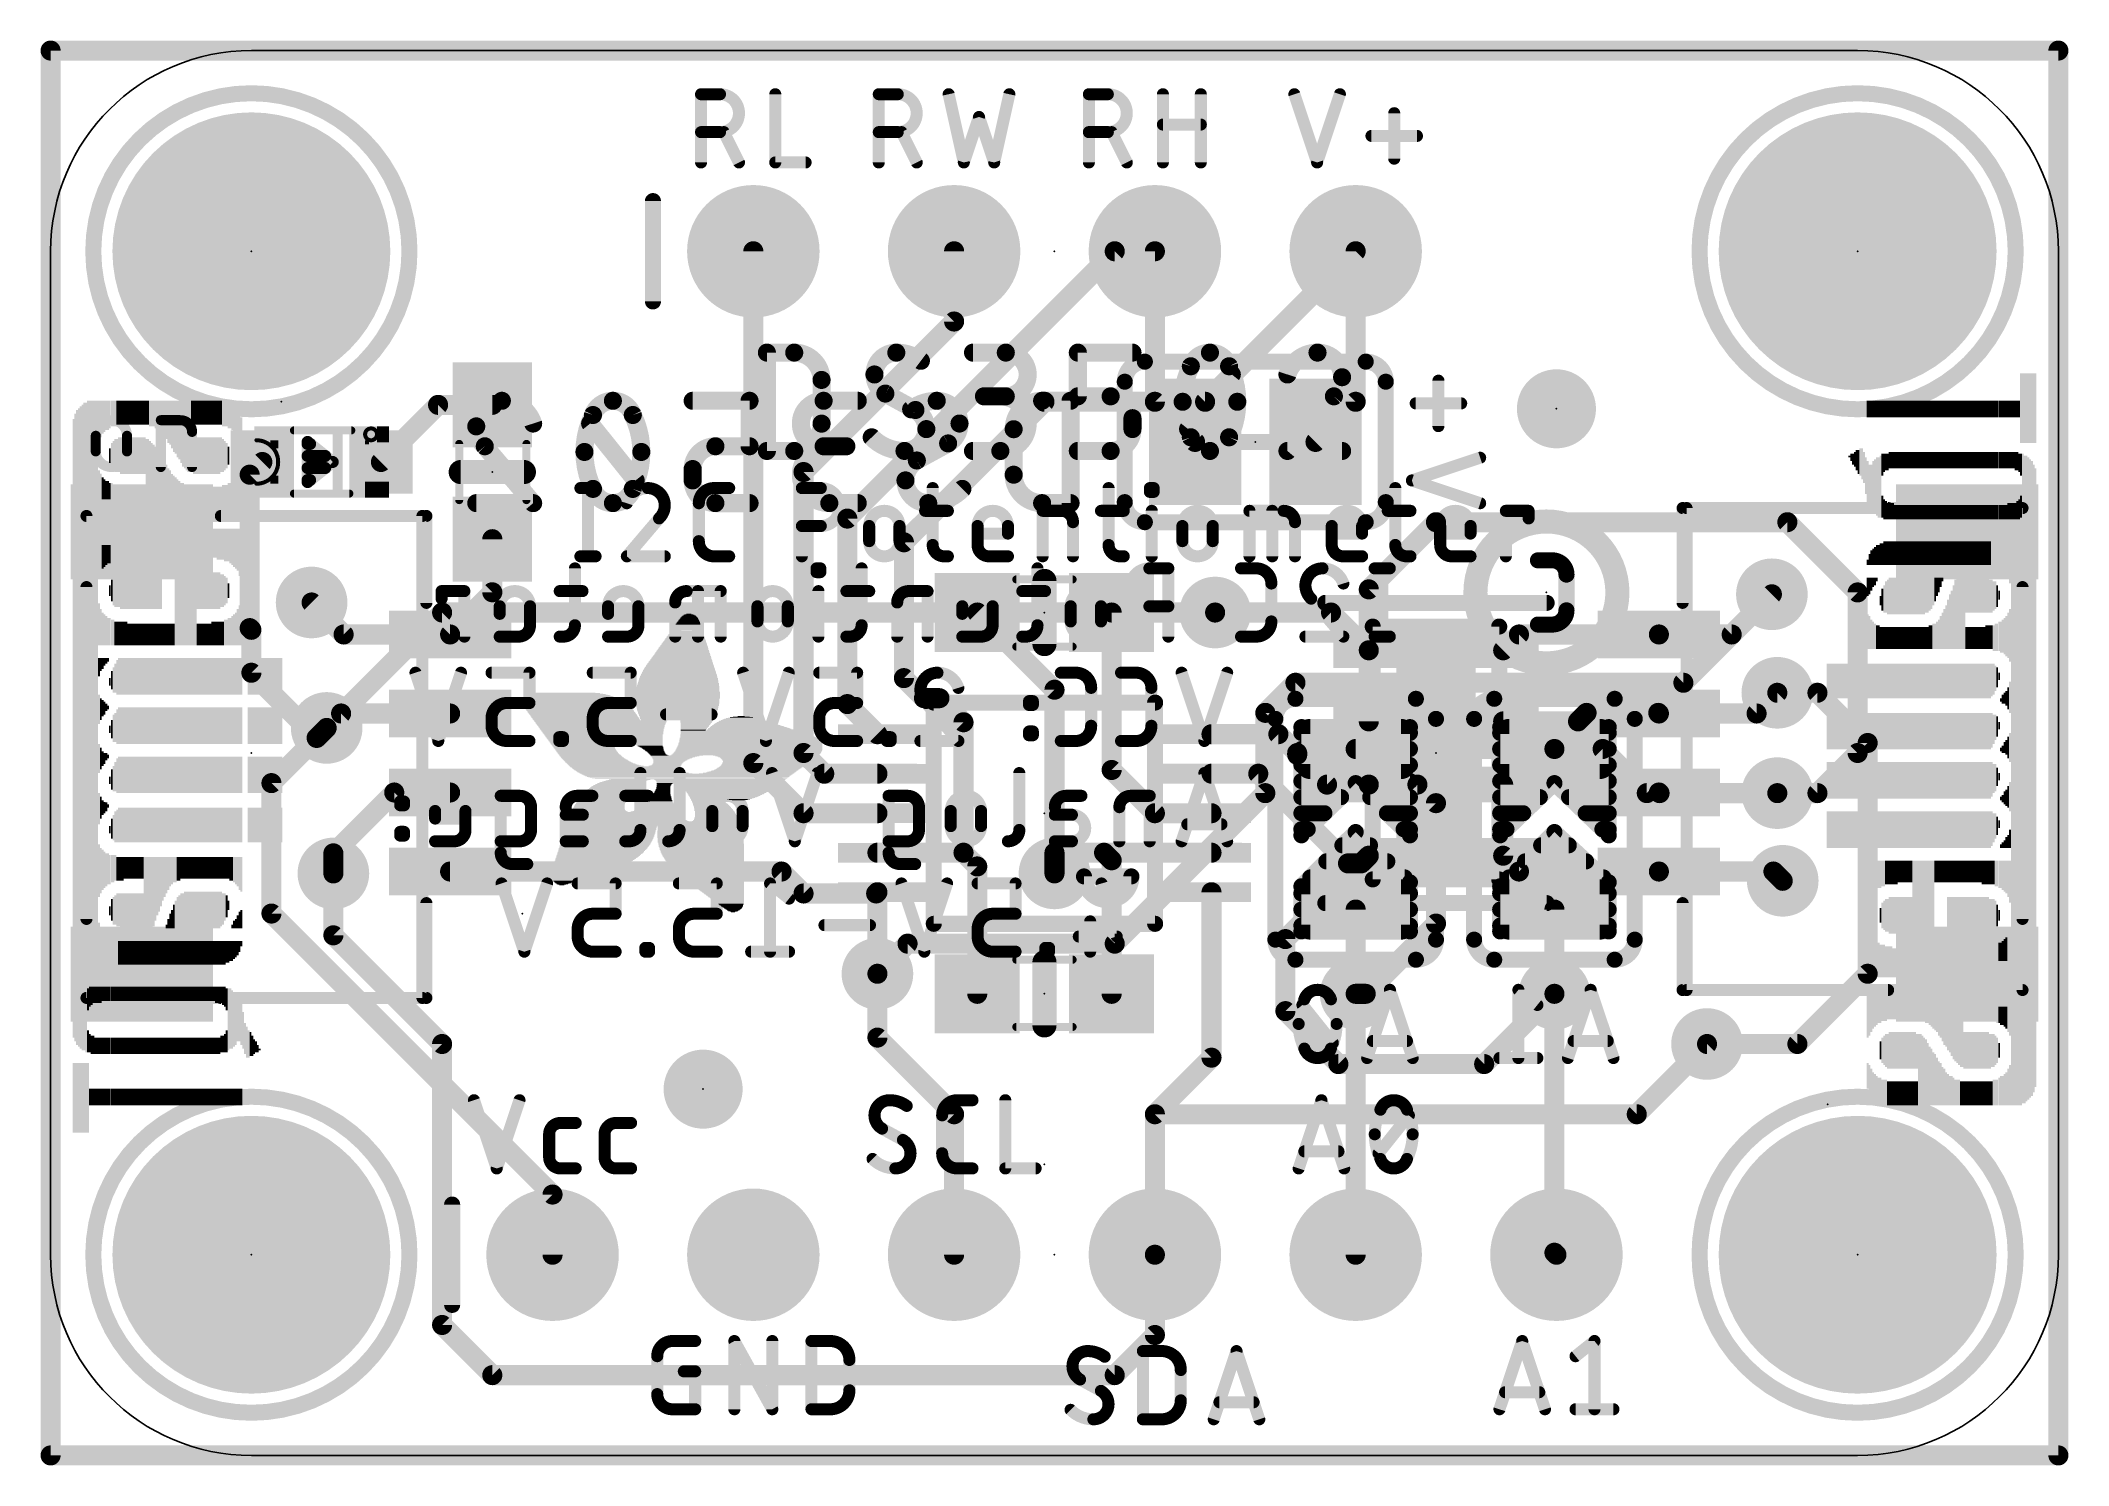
# Model space of a CAD drawing. Extents: x -0.1 to 25.5, y -0.1 to 17.9.
import ezdxf

# ---------------------------------------------------------------- set-up
doc = ezdxf.new("R2010")
doc.units = 0
for name, color, linetype in [('1', 12, 'CONTINUOUS'), ('16', 5, 'CONTINUOUS'), ('17', 110, 'CONTINUOUS'), ('18', 110, 'CONTINUOUS'), ('20', 4, 'CONTINUOUS'), ('21', 40, 'CONTINUOUS'), ('22', 6, 'CONTINUOUS'), ('23', 53, 'CONTINUOUS'), ('24', 53, 'CONTINUOUS'), ('51', 253, 'CONTINUOUS')]:
    doc.layers.add(name, color=color, linetype=linetype)

# ---------------------------------------------------------------- blocks, each defined once
blk = doc.blocks.new('RECT')
blk.add_solid([(-0.5, -0.5), (0.5, -0.5), (-0.5, 0.5), (0.5, 0.5)])
blk = doc.blocks.new('PIE')
at = {"const_width": 0.5}
blk.add_lwpolyline([(0, -0.25, 1), (0, 0.25, 1), (0, -0.25)], format="xyb", dxfattribs=at)
blk = doc.blocks.new('ROUNDP')
at = {"const_width": 0.5}
blk.add_lwpolyline([(0, -0.25, 1), (0, 0.25, 1), (0, -0.25)], format="xyb", dxfattribs=at)
blk = doc.blocks.new('RECT121920X243840R50')
at = {"const_width": 0.1905}
blk.add_lwpolyline([(0.2858, -0.5715), (0.2858, 0.5715, 0.4142), (0.1905, 0.6668), (-0.1905, 0.6668, 0.4142), (-0.2858, 0.5715), (-0.2858, -0.5715, 0.4142), (-0.1905, -0.6668), (0.1905, -0.6668, 0.4142)], format="xyb", close=True, dxfattribs=at)
blk.add_solid([(-0.2159, -0.5969), (0.2159, -0.5969), (-0.2159, 0.5969), (0.2159, 0.5969)])
blk = doc.blocks.new('ROUNDV')
at = {"const_width": 0.5}
blk.add_lwpolyline([(0, -0.25, 1), (0, 0.25, 1), (0, -0.25)], format="xyb", dxfattribs=at)

msp = doc.modelspace()

# ---------------------------------------------------------------- linework, layer by layer
at = {"layer": '1', "const_width": 0.254}
for points in [[(8.89, 15.24), (8.89, 8.763)], [(13.462, 15.24), (10.0789, 11.8569)], [(11.43, 14.351), (11.43, 15.24)], [(13.462, 15.24), (13.97, 15.24)], [(14.605, 13.335), (16.51, 15.24)], [(9.525, 12.446), (11.43, 14.351)], [(4.179, 12.573), (4.902, 13.296)], [(4.902, 13.296), (5.588, 13.296)], [(10.795, 11.557), (12.573, 13.335)], [(12.573, 13.335), (14.605, 13.335)], [(2.679, 12.573), (2.5186, 12.4126)], [(9.525, 8.89), (9.525, 12.446)], [(2.5186, 12.4126), (2.5186, 10.4705)], [(10.0789, 11.8569), (10.0789, 9.509)], [(16.676, 10.961), (17.526, 11.811)], [(17.526, 11.811), (21.971, 11.811)], [(21.971, 11.811), (22.86, 10.922)], [(5.588, 11.596), (5.588, 10.924)], [(10.795, 9.8375), (10.795, 11.557)], [(5.588, 10.924), (5.054, 10.39)], [(16.676, 10.19), (16.676, 10.961)], [(22.86, 10.922), (22.86, 8.89)], [(3.707, 10.39), (3.302, 10.795)], [(11.723, 10.668), (12.7, 9.691)], [(13.423, 10.668), (13.423, 8.675)], [(14.732, 10.668), (13.423, 10.668)], [(14.732, 10.668), (16.198, 10.668)], [(16.198, 10.668), (16.676, 10.19)], [(21.7754, 10.8987), (21.2668, 10.39)], [(2.5186, 10.4705), (2.54, 10.4491)], [(2.54, 10.4491), (2.54, 9.906)], [(5.054, 10.39), (3.707, 10.39)], [(16.676, 10.19), (16.676, 9.29)], [(18.376, 10.19), (18.576, 10.39)], [(18.576, 10.39), (20.346, 10.39)], [(21.2668, 10.39), (20.346, 10.39)], [(2.54, 9.906), (3.3655, 9.0805)], [(11.0487, 9.5838), (10.795, 9.8375)], [(12.7, 9.691), (12.7, 7.366)], [(21.582, 9.39), (21.844, 9.652)], [(3.675, 9.39), (3.4925, 9.2075)], [(5.054, 9.39), (3.675, 9.39)], [(10.4599, 9.128), (10.0789, 9.509)], [(11.2442, 9.5838), (11.0487, 9.5838)], [(11.549, 9.279), (11.2442, 9.5838)], [(19.323, 9.29), (19.431, 9.398)], [(19.431, 9.398), (20.338, 9.398)], [(20.338, 9.398), (20.346, 9.39)], [(20.346, 9.39), (21.582, 9.39)], [(3.3655, 9.0805), (3.4925, 9.2075)], [(11.549, 7.628), (11.549, 9.279)], [(14.6861, 9.128), (15.5321, 9.128)], [(15.5321, 9.128), (15.7703, 8.8898)], [(18.376, 9.29), (19.323, 9.29)], [(2.794, 8.509), (3.3655, 9.0805)], [(9.787, 8.628), (9.525, 8.89)], [(15.7703, 8.8898), (15.7703, 8.8677)], [(15.7703, 8.8677), (16.148, 8.49)], [(22.86, 8.89), (22.352, 8.382)], [(8.89, 8.763), (9.525, 8.128)], [(10.4599, 8.628), (9.787, 8.628)], [(13.423, 8.675), (13.97, 8.128)], [(14.6861, 8.628), (15.2781, 8.628)], [(15.2781, 8.628), (16.4131, 7.493)], [(2.794, 8.509), (2.794, 6.858)], [(4.3474, 8.39), (3.5774, 7.62)], [(5.054, 8.39), (4.3474, 8.39)], [(16.148, 8.49), (16.676, 8.49)], [(16.676, 8.49), (17.291, 8.49)], [(17.291, 8.49), (17.526, 8.255)], [(18.376, 8.49), (18.376, 7.59)], [(20.354, 8.382), (20.346, 8.39)], [(21.844, 8.382), (20.354, 8.382)], [(22.352, 8.382), (21.844, 8.382)], [(9.525, 8.128), (10.4599, 8.128)], [(13.97, 8.128), (14.6861, 8.128)], [(17.526, 8.255), (17.526, 6.731)], [(3.5774, 7.62), (3.5774, 7.366)], [(10.4599, 7.628), (11.549, 7.628)], [(11.549, 7.628), (11.723, 7.454)], [(13.327, 7.628), (12.7, 7.628)], [(12.7, 7.628), (12.7, 7.366)], [(14.6861, 7.628), (13.327, 7.628)], [(13.423, 7.532), (13.327, 7.628)], [(16.676, 7.59), (15.621, 6.535)], [(16.579, 7.493), (16.676, 7.59)], [(18.376, 7.59), (18.576, 7.39)], [(5.054, 7.39), (9.247, 7.39)], [(9.247, 7.39), (9.525, 7.112)], [(11.723, 7.454), (11.723, 5.842)], [(13.423, 5.842), (13.423, 7.532)], [(16.4131, 7.493), (16.579, 7.493)], [(18.576, 7.39), (20.346, 7.39)], [(20.346, 7.39), (21.7949, 7.39)], [(21.7949, 7.39), (21.9125, 7.2724)], [(9.525, 7.112), (10.4439, 7.112)], [(10.4439, 7.112), (10.4599, 7.128)], [(10.4599, 7.128), (10.4599, 6.096)], [(14.6861, 7.128), (14.6861, 5.0341)], [(6.35, 3.302), (2.794, 6.858)], [(17.526, 6.731), (16.637, 5.842)], [(15.621, 6.535), (15.621, 5.6231)], [(10.4599, 6.096), (10.4599, 5.2881)], [(16.637, 5.842), (16.51, 5.842)], [(18.1356, 4.953), (19.0246, 5.842)], [(15.621, 5.6231), (16.2911, 4.953)], [(10.4599, 5.2881), (11.43, 4.318)], [(14.6861, 5.0341), (13.97, 4.318)], [(20.955, 5.207), (20.066, 4.318)], [(16.2911, 4.953), (18.1356, 4.953)], [(11.43, 4.318), (11.43, 2.54)], [(13.97, 4.318), (13.97, 2.54)], [(20.066, 4.318), (13.97, 4.318)], [(6.35, 3.302), (6.35, 2.54)]]:
    msp.add_lwpolyline(points, dxfattribs=at)
at = {"layer": '1', "const_width": 0.127}
for points in [[(8.9535, 15.24, 1), (8.8265, 15.24)], [(11.4935, 15.24, 1), (11.3665, 15.24)], [(13.462, 15.3035, 1), (13.462, 15.1765)], [(13.5069, 15.1951, 1), (13.4171, 15.2849)], [(13.97, 15.1765, 1), (13.97, 15.3035)], [(16.5549, 15.1951, 1), (16.4651, 15.2849)], [(11.3665, 14.351, 1), (11.4935, 14.351)], [(11.4749, 14.3061, 1), (11.3851, 14.3959)], [(4.902, 13.3595, 1), (4.902, 13.2325)], [(4.9469, 13.2511, 1), (4.8571, 13.3409)], [(5.588, 13.2325, 1), (5.588, 13.3595)], [(12.573, 13.3985, 1), (12.573, 13.2715)], [(12.6179, 13.2901, 1), (12.5281, 13.3799)], [(14.5601, 13.3799, 1), (14.6499, 13.2901)], [(14.605, 13.2715, 1), (14.605, 13.3985)], [(2.7239, 12.5281, 1), (2.6341, 12.6179)], [(4.1341, 12.6179, 1), (4.2239, 12.5281)], [(9.5885, 12.446, 1), (9.4615, 12.446)], [(2.5821, 12.4126, 1), (2.4551, 12.4126)], [(2.4737, 12.4575, 1), (2.5635, 12.3677)], [(9.4801, 12.4909, 1), (9.5699, 12.4011)], [(10.1424, 11.8569, 1), (10.0154, 11.8569)], [(10.034, 11.9018, 1), (10.1238, 11.812)], [(17.526, 11.8745, 1), (17.526, 11.7475)], [(17.5709, 11.7661, 1), (17.4811, 11.8559)], [(22.0159, 11.8559, 1), (21.9261, 11.7661)], [(21.971, 11.7475, 1), (21.971, 11.8745)], [(5.6515, 11.596, 1), (5.5245, 11.596)], [(10.8585, 11.557, 1), (10.7315, 11.557)], [(10.7501, 11.6019, 1), (10.8399, 11.5121)], [(5.6329, 10.8791, 1), (5.5431, 10.9689)], [(16.7395, 10.961, 1), (16.6125, 10.961)], [(16.6311, 11.0059, 1), (16.7209, 10.9161)], [(22.9235, 10.922, 1), (22.7965, 10.922)], [(3.3469, 10.8399, 1), (3.2571, 10.7501)], [(5.5245, 10.924, 1), (5.6515, 10.924)], [(11.7679, 10.7129, 1), (11.6781, 10.6231)], [(13.4865, 10.668, 1), (13.3595, 10.668)], [(13.423, 10.7315, 1), (13.423, 10.6045)], [(14.732, 10.7315, 1), (14.732, 10.6045)], [(14.732, 10.6045, 1), (14.732, 10.7315)], [(16.2429, 10.7129, 1), (16.1531, 10.6231)], [(16.198, 10.6045, 1), (16.198, 10.7315)], [(21.8203, 10.8538, 1), (21.7305, 10.9436)], [(22.8151, 10.8771, 1), (22.9049, 10.9669)], [(2.5635, 10.5154, 1), (2.4737, 10.4256)], [(2.4551, 10.4705, 1), (2.5821, 10.4705)], [(2.6035, 10.4491, 1), (2.4765, 10.4491)], [(2.4951, 10.4042, 1), (2.5849, 10.494)], [(3.707, 10.4535, 1), (3.707, 10.3265)], [(3.6621, 10.3451, 1), (3.7519, 10.4349)], [(5.0091, 10.4349, 1), (5.0989, 10.3451)], [(5.054, 10.3265, 1), (5.054, 10.4535)], [(16.7395, 10.19, 1), (16.6125, 10.19)], [(16.6311, 10.1451, 1), (16.7209, 10.2349)], [(18.3311, 10.2349, 1), (18.4209, 10.1451)], [(18.576, 10.4535, 1), (18.576, 10.3265)], [(18.6209, 10.3451, 1), (18.5311, 10.4349)], [(20.346, 10.4535, 1), (20.346, 10.3265)], [(20.346, 10.3265, 1), (20.346, 10.4535)], [(21.2219, 10.4349, 1), (21.3117, 10.3451)], [(21.2668, 10.3265, 1), (21.2668, 10.4535)], [(2.5849, 9.9509, 1), (2.4951, 9.8611)], [(16.6125, 10.19, 1), (16.7395, 10.19)], [(2.4765, 9.906, 1), (2.6035, 9.906)], [(10.8399, 9.8824, 1), (10.7501, 9.7926)], [(10.7315, 9.8375, 1), (10.8585, 9.8375)], [(12.7635, 9.691, 1), (12.6365, 9.691)], [(12.6551, 9.6461, 1), (12.7449, 9.7359)], [(21.8889, 9.6071, 1), (21.7991, 9.6969)], [(3.675, 9.4535, 1), (3.675, 9.3265)], [(3.7199, 9.3451, 1), (3.6301, 9.4349)], [(5.054, 9.3265, 1), (5.054, 9.4535)], [(10.1238, 9.5539, 1), (10.034, 9.4641)], [(10.0154, 9.509, 1), (10.1424, 9.509)], [(11.0487, 9.6473, 1), (11.0487, 9.5203)], [(11.0038, 9.5389, 1), (11.0936, 9.6287)], [(11.2891, 9.6287, 1), (11.1993, 9.5389)], [(11.2442, 9.5203, 1), (11.2442, 9.6473)], [(19.431, 9.4615, 1), (19.431, 9.3345)], [(19.4759, 9.3531, 1), (19.3861, 9.4429)], [(20.3829, 9.4429, 1), (20.2931, 9.3531)], [(20.346, 9.4535, 1), (20.346, 9.3265)], [(20.3011, 9.3451, 1), (20.3909, 9.4349)], [(20.338, 9.3345, 1), (20.338, 9.4615)], [(21.5371, 9.4349, 1), (21.6269, 9.3451)], [(21.582, 9.3265, 1), (21.582, 9.4535)], [(3.4476, 9.2524, 1), (3.5374, 9.1626)], [(3.5374, 9.1626, 1), (3.4476, 9.2524)], [(10.415, 9.0831, 1), (10.5048, 9.1729)], [(11.6125, 9.279, 1), (11.4855, 9.279)], [(11.5041, 9.2341, 1), (11.5939, 9.3239)], [(14.6861, 9.1915, 1), (14.6861, 9.0645)], [(15.577, 9.1729, 1), (15.4872, 9.0831)], [(15.5321, 9.0645, 1), (15.5321, 9.1915)], [(16.6125, 9.29, 1), (16.7395, 9.29)], [(18.376, 9.3535, 1), (18.376, 9.2265)], [(19.2781, 9.3349, 1), (19.3679, 9.2451)], [(19.323, 9.2265, 1), (19.323, 9.3535)], [(3.3206, 9.1254, 1), (3.4104, 9.0356)], [(3.4104, 9.0356, 1), (3.3206, 9.1254)], [(3.3206, 9.0356, 1), (3.4104, 9.1254)], [(9.5699, 8.9349, 1), (9.4801, 8.8451)], [(15.8338, 8.8898, 1), (15.7068, 8.8898)], [(15.8152, 8.9126, 1), (15.7254, 8.8228)], [(15.7254, 8.8449, 1), (15.8152, 8.9347)], [(22.9049, 8.8451, 1), (22.8151, 8.9349)], [(8.9349, 8.8079, 1), (8.8451, 8.7181)], [(8.8265, 8.763, 1), (8.9535, 8.763)], [(9.4615, 8.89, 1), (9.5885, 8.89)], [(9.787, 8.6915, 1), (9.787, 8.5645)], [(9.7421, 8.5831, 1), (9.8319, 8.6729)], [(10.4599, 8.5645, 1), (10.4599, 8.6915)], [(13.4679, 8.7199, 1), (13.3781, 8.6301)], [(13.3595, 8.675, 1), (13.4865, 8.675)], [(14.6861, 8.6915, 1), (14.6861, 8.5645)], [(15.323, 8.6729, 1), (15.2332, 8.5831)], [(15.2781, 8.5645, 1), (15.2781, 8.6915)], [(15.7068, 8.8677, 1), (15.8338, 8.8677)], [(22.7965, 8.89, 1), (22.9235, 8.89)], [(2.8575, 8.509, 1), (2.7305, 8.509)], [(2.7491, 8.5539, 1), (2.8389, 8.4641)], [(4.3474, 8.4535, 1), (4.3474, 8.3265)], [(4.3923, 8.3451, 1), (4.3025, 8.4349)], [(5.054, 8.3265, 1), (5.054, 8.4535)], [(16.148, 8.5535, 1), (16.148, 8.4265)], [(16.1031, 8.4451, 1), (16.1929, 8.5349)], [(16.676, 8.5535, 1), (16.676, 8.4265)], [(16.676, 8.4265, 1), (16.676, 8.5535)], [(17.3359, 8.5349, 1), (17.2461, 8.4451)], [(17.291, 8.4265, 1), (17.291, 8.5535)], [(18.4395, 8.49, 1), (18.3125, 8.49)], [(20.3909, 8.4349, 1), (20.3011, 8.3451)], [(20.354, 8.4455, 1), (20.354, 8.3185)], [(20.3091, 8.3371, 1), (20.3989, 8.4269)], [(21.844, 8.4455, 1), (21.844, 8.3185)], [(21.844, 8.3185, 1), (21.844, 8.4455)], [(22.3071, 8.4269, 1), (22.3969, 8.3371)], [(22.352, 8.3185, 1), (22.352, 8.4455)], [(9.525, 8.1915, 1), (9.525, 8.0645)], [(9.4801, 8.0831, 1), (9.5699, 8.1729)], [(10.4599, 8.0645, 1), (10.4599, 8.1915)], [(13.97, 8.1915, 1), (13.97, 8.0645)], [(13.9251, 8.0831, 1), (14.0149, 8.1729)], [(14.6861, 8.0645, 1), (14.6861, 8.1915)], [(17.5895, 8.255, 1), (17.4625, 8.255)], [(17.4811, 8.2101, 1), (17.5709, 8.2999)], [(3.6409, 7.62, 1), (3.5139, 7.62)], [(3.5325, 7.6649, 1), (3.6223, 7.5751)], [(10.4599, 7.6915, 1), (10.4599, 7.5645)], [(11.5939, 7.6729, 1), (11.5041, 7.5831)], [(11.549, 7.5645, 1), (11.549, 7.6915)], [(12.7, 7.6915, 1), (12.7, 7.5645)], [(12.7635, 7.628, 1), (12.6365, 7.628)], [(13.327, 7.6915, 1), (13.327, 7.5645)], [(13.3719, 7.6729, 1), (13.2821, 7.5831)], [(13.327, 7.5645, 1), (13.327, 7.6915)], [(14.6861, 7.5645, 1), (14.6861, 7.6915)], [(16.7209, 7.5451, 1), (16.6311, 7.6349)], [(16.7209, 7.5451, 1), (16.6311, 7.6349)], [(18.4209, 7.6349, 1), (18.3311, 7.5451)], [(5.054, 7.4535, 1), (5.054, 7.3265)], [(9.2919, 7.4349, 1), (9.2021, 7.3451)], [(9.247, 7.3265, 1), (9.247, 7.4535)], [(11.4855, 7.628, 1), (11.6125, 7.628)], [(11.7865, 7.454, 1), (11.6595, 7.454)], [(11.6781, 7.4091, 1), (11.7679, 7.4989)], [(13.4865, 7.532, 1), (13.3595, 7.532)], [(13.3781, 7.4871, 1), (13.4679, 7.5769)], [(16.4131, 7.5565, 1), (16.4131, 7.4295)], [(16.3682, 7.4481, 1), (16.458, 7.5379)], [(16.5341, 7.5379, 1), (16.6239, 7.4481)], [(16.579, 7.4295, 1), (16.579, 7.5565)], [(18.3125, 7.59, 1), (18.4395, 7.59)], [(18.576, 7.4535, 1), (18.576, 7.3265)], [(18.5311, 7.3451, 1), (18.6209, 7.4349)], [(20.346, 7.4535, 1), (20.346, 7.3265)], [(20.346, 7.3265, 1), (20.346, 7.4535)], [(21.8398, 7.4349, 1), (21.75, 7.3451)], [(21.7949, 7.3265, 1), (21.7949, 7.4535)], [(3.5139, 7.366, 1), (3.6409, 7.366)], [(9.525, 7.1755, 1), (9.525, 7.0485)], [(9.4801, 7.0671, 1), (9.5699, 7.1569)], [(10.399, 7.1569, 1), (10.4888, 7.0671)], [(10.5234, 7.128, 1), (10.3964, 7.128)], [(10.5048, 7.0831, 1), (10.415, 7.1729)], [(10.4439, 7.0485, 1), (10.4439, 7.1755)], [(12.6365, 7.366, 1), (12.7635, 7.366)], [(12.6365, 7.366, 1), (12.7635, 7.366)], [(14.7496, 7.128, 1), (14.6226, 7.128)], [(21.8676, 7.2275, 1), (21.9574, 7.3173)], [(2.8389, 6.9029, 1), (2.7491, 6.8131)], [(2.7305, 6.858, 1), (2.8575, 6.858)], [(17.4625, 6.731, 1), (17.5895, 6.731)], [(17.5709, 6.6861, 1), (17.4811, 6.7759)], [(15.6845, 6.535, 1), (15.5575, 6.535)], [(15.5761, 6.5799, 1), (15.6659, 6.4901)], [(10.5234, 6.096, 1), (10.3964, 6.096)], [(10.3964, 6.096, 1), (10.5234, 6.096)], [(11.6595, 5.842, 1), (11.7865, 5.842)], [(13.3595, 5.842, 1), (13.4865, 5.842)], [(16.51, 5.9055, 1), (16.51, 5.7785)], [(16.5921, 5.8869, 1), (16.6819, 5.7971)], [(16.637, 5.7785, 1), (16.637, 5.9055)], [(19.0695, 5.7971, 1), (18.9797, 5.8869)], [(15.6659, 5.668, 1), (15.5761, 5.5782)], [(15.5575, 5.6231, 1), (15.6845, 5.6231)], [(10.5048, 5.333, 1), (10.415, 5.2432)], [(10.3964, 5.2881, 1), (10.5234, 5.2881)], [(14.731, 4.9892, 1), (14.6412, 5.079)], [(20.9999, 5.1621, 1), (20.9101, 5.2519)], [(14.6226, 5.0341, 1), (14.7496, 5.0341)], [(16.2911, 5.0165, 1), (16.2911, 4.8895)], [(16.2462, 4.9081, 1), (16.336, 4.9979)], [(18.0907, 4.9979, 1), (18.1805, 4.9081)], [(18.1356, 4.8895, 1), (18.1356, 5.0165)], [(11.4935, 4.318, 1), (11.3665, 4.318)], [(11.3851, 4.2731, 1), (11.4749, 4.3629)], [(14.0335, 4.318, 1), (13.9065, 4.318)], [(13.97, 4.3815, 1), (13.97, 4.2545)], [(13.9251, 4.3629, 1), (14.0149, 4.2731)], [(20.0211, 4.3629, 1), (20.1109, 4.2731)], [(20.066, 4.2545, 1), (20.066, 4.3815)], [(6.4135, 3.302, 1), (6.2865, 3.302)], [(6.3051, 3.2571, 1), (6.3949, 3.3469)], [(6.2865, 2.54, 1), (6.4135, 2.54)], [(11.3665, 2.54, 1), (11.4935, 2.54)], [(13.9065, 2.54, 1), (14.0335, 2.54)]]:
    msp.add_lwpolyline(points, format="xyb", dxfattribs=at)
at = {"layer": '16'}
for points, const_width in [([(0, 17.78), (0, 0)], 0.254), ([(25.4, 17.78), (0, 17.78)], 0.254), ([(25.4, 0), (25.4, 17.78)], 0.254), ([(13.97, 13.335), (13.97, 15.24)], 0.254), ([(16.51, 13.335), (16.51, 15.24)], 0.254), ([(14.478, 12.827), (13.97, 13.335)], 0.254), ([(16.002, 12.827), (16.51, 13.335)], 0.254), ([(3.4925, 9.2075), (4.953, 10.668)], 0.254), ([(4.953, 10.668), (14.732, 10.668)], 0.254), ([(20.6558, 9.779), (21.7754, 10.8987)], 0.254), ([(15.367, 9.398), (15.748, 9.779)], 0.254), ([(15.748, 9.779), (20.6558, 9.779)], 0.254), ([(21.844, 9.652), (22.352, 9.652)], 0.254), ([(22.352, 9.652), (22.987, 9.017)], 0.254), ([(15.367, 8.382), (15.367, 9.398)], 0.254), ([(15.8234, 7.8478), (15.8234, 9.2178)], 0.2032), ([(15.8234, 9.2178), (17.1966, 9.2178)], 0.2032), ([(15.8234, 9.144), (17.1966, 9.144)], 0.2032), ([(17.1966, 9.2178), (17.1966, 7.8478)], 0.2032), ([(18.338, 7.8478), (18.338, 9.2178)], 0.2032), ([(18.338, 9.2178), (19.7112, 9.2178)], 0.2032), ([(18.338, 9.144), (19.7112, 9.144)], 0.2032), ([(19.7112, 9.2178), (19.7112, 7.8478)], 0.2032), ([(15.8234, 8.9408), (17.1966, 8.9408)], 0.2032), ([(16.51, 8.9408), (19.0246, 8.9408)], 0.254), ([(18.338, 8.9408), (19.7112, 8.9408)], 0.2032), ([(19.0246, 8.9408), (19.6342, 8.9408)], 0.254), ([(20.193, 8.382), (19.6342, 8.9408)], 0.254), ([(22.987, 9.017), (22.987, 6.096)], 0.254), ([(15.8234, 8.7376), (17.1966, 8.7376)], 0.2032), ([(18.338, 8.7376), (19.7112, 8.7376)], 0.2032), ([(13.462, 6.477), (15.367, 8.382)], 0.254), ([(15.8234, 8.5344), (17.1966, 8.5344)], 0.2032), ([(16.51, 8.509), (15.8234, 7.8478)], 0.2032), ([(17.1966, 7.8478), (16.51, 8.509)], 0.2032), ([(18.338, 8.5344), (19.7112, 8.5344)], 0.2032), ([(19.0246, 8.509), (18.338, 7.8478)], 0.2032), ([(19.7112, 7.8478), (19.0246, 8.509)], 0.2032), ([(20.193, 8.382), (21.844, 8.382)], 0.254), ([(15.8234, 8.3312), (16.3254, 8.3312)], 0.2032), ([(15.8234, 8.128), (16.1144, 8.128)], 0.2032), ([(16.6946, 8.3312), (17.1966, 8.3312)], 0.2032), ([(16.9056, 8.128), (17.1966, 8.128)], 0.2032), ([(18.338, 8.3312), (18.84, 8.3312)], 0.2032), ([(18.338, 8.128), (18.629, 8.128)], 0.2032), ([(19.2092, 8.3312), (19.7112, 8.3312)], 0.2032), ([(19.4202, 8.128), (19.7112, 8.128)], 0.2032), ([(15.8234, 7.9248), (15.9034, 7.9248)], 0.2032), ([(16.51, 7.8899), (15.8234, 7.2033)], 0.2032), ([(17.1966, 7.2533), (16.51, 7.8899)], 0.2032), ([(17.1166, 7.9248), (17.1966, 7.9248)], 0.2032), ([(18.338, 7.9248), (18.418, 7.9248)], 0.2032), ([(19.0246, 7.8899), (18.338, 7.2033)], 0.2032), ([(19.7112, 7.2533), (19.0246, 7.8899)], 0.2032), ([(19.6312, 7.9248), (19.7112, 7.9248)], 0.2032), ([(16.3417, 7.7216), (16.6915, 7.7216)], 0.2032), ([(18.8563, 7.7216), (19.2061, 7.7216)], 0.2032), ([(3.5774, 6.5826), (3.5774, 7.366)], 0.254), ([(16.1385, 7.5184), (16.9107, 7.5184)], 0.2032), ([(18.6531, 7.5184), (19.4253, 7.5184)], 0.2032), ([(15.8234, 7.2033), (15.8234, 6.6318)], 0.2032), ([(15.8234, 7.112), (17.1966, 7.112)], 0.2032), ([(15.9353, 7.3152), (17.1298, 7.3152)], 0.2032), ([(17.1966, 6.6318), (17.1966, 7.2533)], 0.2032), ([(18.338, 7.2033), (18.338, 6.6318)], 0.2032), ([(18.338, 7.112), (19.7112, 7.112)], 0.2032), ([(18.4499, 7.3152), (19.6444, 7.3152)], 0.2032), ([(19.7112, 6.6318), (19.7112, 7.2533)], 0.2032), ([(15.8234, 6.9088), (17.1966, 6.9088)], 0.2032), ([(16.51, 6.9088), (16.51, 5.842)], 0.254), ([(18.338, 6.9088), (19.7112, 6.9088)], 0.2032), ([(19.0246, 6.9088), (19.0246, 5.842)], 0.254), ([(4.953, 5.207), (3.5774, 6.5826)], 0.254), ([(15.8234, 6.7056), (17.1966, 6.7056)], 0.2032), ([(15.8234, 6.6318), (17.1966, 6.6318)], 0.2032), ([(18.338, 6.7056), (19.7112, 6.7056)], 0.2032), ([(18.338, 6.6318), (19.7112, 6.6318)], 0.2032), ([(10.4599, 6.096), (10.8409, 6.477)], 0.254), ([(13.462, 6.477), (10.8409, 6.477)], 0.254), ([(22.987, 6.096), (22.098, 5.207)], 0.254), ([(16.51, 5.842), (16.51, 2.54)], 0.254), ([(19.0246, 5.842), (19.0246, 2.5654)], 0.254), ([(4.953, 1.651), (4.953, 5.207)], 0.254), ([(22.098, 5.207), (20.955, 5.207)], 0.254), ([(13.97, 2.54), (13.97, 1.524)], 0.254), ([(19.0246, 2.5654), (19.05, 2.54)], 0.254), ([(5.588, 1.016), (4.953, 1.651)], 0.254), ([(13.97, 1.524), (13.462, 1.016)], 0.254), ([(13.462, 1.016), (5.588, 1.016)], 0.254), ([(0, 0), (25.4, 0)], 0.254)]:
    msp.add_lwpolyline(points, dxfattribs=dict(at, const_width=const_width))
for points, const_width in [([(0.0635, 17.78, 1), (-0.0635, 17.78)], 0.127), ([(0, 17.8435, 1), (0, 17.7165)], 0.127), ([(25.4635, 17.78, 1), (25.3365, 17.78)], 0.127), ([(25.4, 17.7165, 1), (25.4, 17.8435)], 0.127), ([(14.0335, 15.24, 1), (13.9065, 15.24)], 0.127), ([(16.5735, 15.24, 1), (16.4465, 15.24)], 0.127), ([(14.0149, 13.3799, 1), (13.9251, 13.2901)], 0.127), ([(13.9065, 13.335, 1), (14.0335, 13.335)], 0.127), ([(16.4465, 13.335, 1), (16.5735, 13.335)], 0.127), ([(16.5549, 13.2901, 1), (16.4651, 13.3799)], 0.127), ([(14.4331, 12.7821, 1), (14.5229, 12.8719)], 0.127), ([(15.9571, 12.8719, 1), (16.0469, 12.7821)], 0.127), ([(4.953, 10.7315, 1), (4.953, 10.6045)], 0.127), ([(4.9979, 10.6231, 1), (4.9081, 10.7129)], 0.127), ([(14.732, 10.6045, 1), (14.732, 10.7315)], 0.127), ([(21.8203, 10.8538, 1), (21.7305, 10.9436)], 0.127), ([(15.748, 9.8425, 1), (15.748, 9.7155)], 0.127), ([(15.7929, 9.7341, 1), (15.7031, 9.8239)], 0.127), ([(20.6109, 9.8239, 1), (20.7007, 9.7341)], 0.127), ([(20.6558, 9.7155, 1), (20.6558, 9.8425)], 0.127), ([(21.844, 9.7155, 1), (21.844, 9.5885)], 0.127), ([(22.3969, 9.6969, 1), (22.3071, 9.6071)], 0.127), ([(22.352, 9.5885, 1), (22.352, 9.7155)], 0.127), ([(15.4305, 9.398, 1), (15.3035, 9.398)], 0.127), ([(15.3221, 9.4429, 1), (15.4119, 9.3531)], 0.127), ([(3.4476, 9.2524, 1), (3.5374, 9.1626)], 0.127), ([(15.8742, 9.2178, 1), (15.7726, 9.2178)], 0.1016), ([(15.8234, 9.2686, 1), (15.8234, 9.167)], 0.1016), ([(15.8234, 9.1948, 1), (15.8234, 9.0932)], 0.1016), ([(17.2474, 9.2178, 1), (17.1458, 9.2178)], 0.1016), ([(17.1966, 9.167, 1), (17.1966, 9.2686)], 0.1016), ([(17.1966, 9.0932, 1), (17.1966, 9.1948)], 0.1016), ([(18.3888, 9.2178, 1), (18.2872, 9.2178)], 0.1016), ([(18.338, 9.2686, 1), (18.338, 9.167)], 0.1016), ([(18.338, 9.1948, 1), (18.338, 9.0932)], 0.1016), ([(19.762, 9.2178, 1), (19.6604, 9.2178)], 0.1016), ([(19.7112, 9.167, 1), (19.7112, 9.2686)], 0.1016), ([(19.7112, 9.0932, 1), (19.7112, 9.1948)], 0.1016), ([(15.8234, 8.9916, 1), (15.8234, 8.89)], 0.1016), ([(16.51, 9.0043, 1), (16.51, 8.8773)], 0.127), ([(17.1966, 8.89, 1), (17.1966, 8.9916)], 0.1016), ([(18.338, 8.9916, 1), (18.338, 8.89)], 0.1016), ([(19.0246, 9.0043, 1), (19.0246, 8.8773)], 0.127), ([(19.0246, 8.8773, 1), (19.0246, 9.0043)], 0.127), ([(19.6791, 8.9857, 1), (19.5893, 8.8959)], 0.127), ([(19.6342, 8.8773, 1), (19.6342, 9.0043)], 0.127), ([(19.7112, 8.89, 1), (19.7112, 8.9916)], 0.1016), ([(23.0505, 9.017, 1), (22.9235, 9.017)], 0.127), ([(22.9421, 8.9721, 1), (23.0319, 9.0619)], 0.127), ([(15.8234, 8.7884, 1), (15.8234, 8.6868)], 0.1016), ([(17.1966, 8.6868, 1), (17.1966, 8.7884)], 0.1016), ([(18.338, 8.7884, 1), (18.338, 8.6868)], 0.1016), ([(19.7112, 8.6868, 1), (19.7112, 8.7884)], 0.1016), ([(15.4119, 8.3371, 1), (15.3221, 8.4269)], 0.127), ([(15.8234, 8.5852, 1), (15.8234, 8.4836)], 0.1016), ([(16.5452, 8.5456, 1), (16.4748, 8.4724)], 0.1016), ([(16.5452, 8.4724, 1), (16.4748, 8.5456)], 0.1016), ([(17.1966, 8.4836, 1), (17.1966, 8.5852)], 0.1016), ([(18.338, 8.5852, 1), (18.338, 8.4836)], 0.1016), ([(19.0598, 8.5456, 1), (18.9894, 8.4724)], 0.1016), ([(19.0598, 8.4724, 1), (18.9894, 8.5456)], 0.1016), ([(19.7112, 8.4836, 1), (19.7112, 8.5852)], 0.1016), ([(20.193, 8.4455, 1), (20.193, 8.3185)], 0.127), ([(20.1481, 8.3371, 1), (20.2379, 8.4269)], 0.127), ([(21.844, 8.3185, 1), (21.844, 8.4455)], 0.127), ([(15.3035, 8.382, 1), (15.4305, 8.382)], 0.127), ([(15.8234, 8.382, 1), (15.8234, 8.2804)], 0.1016), ([(15.8234, 8.1788, 1), (15.8234, 8.0772)], 0.1016), ([(16.1144, 8.0772, 1), (16.1144, 8.1788)], 0.1016), ([(16.3254, 8.2804, 1), (16.3254, 8.382)], 0.1016), ([(16.6946, 8.382, 1), (16.6946, 8.2804)], 0.1016), ([(16.9056, 8.1788, 1), (16.9056, 8.0772)], 0.1016), ([(17.1966, 8.2804, 1), (17.1966, 8.382)], 0.1016), ([(17.1966, 8.0772, 1), (17.1966, 8.1788)], 0.1016), ([(18.338, 8.382, 1), (18.338, 8.2804)], 0.1016), ([(18.338, 8.1788, 1), (18.338, 8.0772)], 0.1016), ([(18.629, 8.0772, 1), (18.629, 8.1788)], 0.1016), ([(18.84, 8.2804, 1), (18.84, 8.382)], 0.1016), ([(19.2092, 8.382, 1), (19.2092, 8.2804)], 0.1016), ([(19.4202, 8.1788, 1), (19.4202, 8.0772)], 0.1016), ([(19.7112, 8.2804, 1), (19.7112, 8.382)], 0.1016), ([(19.7112, 8.0772, 1), (19.7112, 8.1788)], 0.1016), ([(15.8234, 7.9756, 1), (15.8234, 7.874)], 0.1016), ([(15.9034, 7.874, 1), (15.9034, 7.9756)], 0.1016), ([(16.5445, 7.9272, 1), (16.4755, 7.8526)], 0.1016), ([(16.5459, 7.854, 1), (16.4741, 7.9258)], 0.1016), ([(17.1166, 7.9756, 1), (17.1166, 7.874)], 0.1016), ([(17.1966, 7.874, 1), (17.1966, 7.9756)], 0.1016), ([(18.338, 7.9756, 1), (18.338, 7.874)], 0.1016), ([(18.418, 7.874, 1), (18.418, 7.9756)], 0.1016), ([(19.0591, 7.9272, 1), (18.9901, 7.8526)], 0.1016), ([(19.0605, 7.854, 1), (18.9887, 7.9258)], 0.1016), ([(19.6312, 7.9756, 1), (19.6312, 7.874)], 0.1016), ([(19.7112, 7.874, 1), (19.7112, 7.9756)], 0.1016), ([(15.7882, 7.8844, 1), (15.8586, 7.8112)], 0.1016), ([(15.7726, 7.8478, 1), (15.8742, 7.8478)], 0.1016), ([(16.3417, 7.7724, 1), (16.3417, 7.6708)], 0.1016), ([(16.6915, 7.6708, 1), (16.6915, 7.7724)], 0.1016), ([(17.1458, 7.8478, 1), (17.2474, 7.8478)], 0.1016), ([(17.1614, 7.8112, 1), (17.2318, 7.8844)], 0.1016), ([(18.3028, 7.8844, 1), (18.3732, 7.8112)], 0.1016), ([(18.2872, 7.8478, 1), (18.3888, 7.8478)], 0.1016), ([(18.8563, 7.7724, 1), (18.8563, 7.6708)], 0.1016), ([(19.2061, 7.6708, 1), (19.2061, 7.7724)], 0.1016), ([(19.6604, 7.8478, 1), (19.762, 7.8478)], 0.1016), ([(19.676, 7.8112, 1), (19.7464, 7.8844)], 0.1016), ([(3.6409, 7.366, 1), (3.5139, 7.366)], 0.127), ([(16.1385, 7.5692, 1), (16.1385, 7.4676)], 0.1016), ([(16.9107, 7.4676, 1), (16.9107, 7.5692)], 0.1016), ([(18.6531, 7.5692, 1), (18.6531, 7.4676)], 0.1016), ([(19.4253, 7.4676, 1), (19.4253, 7.5692)], 0.1016), ([(15.8742, 7.2033, 1), (15.7726, 7.2033)], 0.1016), ([(15.7875, 7.2392, 1), (15.8593, 7.1674)], 0.1016), ([(15.8234, 7.1628, 1), (15.8234, 7.0612)], 0.1016), ([(15.9353, 7.366, 1), (15.9353, 7.2644)], 0.1016), ([(17.1298, 7.2644, 1), (17.1298, 7.366)], 0.1016), ([(17.2474, 7.2533, 1), (17.1458, 7.2533)], 0.1016), ([(17.1621, 7.216, 1), (17.2311, 7.2906)], 0.1016), ([(17.1966, 7.0612, 1), (17.1966, 7.1628)], 0.1016), ([(18.3888, 7.2033, 1), (18.2872, 7.2033)], 0.1016), ([(18.3021, 7.2392, 1), (18.3739, 7.1674)], 0.1016), ([(18.338, 7.1628, 1), (18.338, 7.0612)], 0.1016), ([(18.4499, 7.366, 1), (18.4499, 7.2644)], 0.1016), ([(19.6444, 7.2644, 1), (19.6444, 7.366)], 0.1016), ([(19.762, 7.2533, 1), (19.6604, 7.2533)], 0.1016), ([(19.6767, 7.216, 1), (19.7457, 7.2906)], 0.1016), ([(19.7112, 7.0612, 1), (19.7112, 7.1628)], 0.1016), ([(15.8234, 6.9596, 1), (15.8234, 6.858)], 0.1016), ([(16.5735, 6.9088, 1), (16.4465, 6.9088)], 0.127), ([(17.1966, 6.858, 1), (17.1966, 6.9596)], 0.1016), ([(18.338, 6.9596, 1), (18.338, 6.858)], 0.1016), ([(19.0881, 6.9088, 1), (18.9611, 6.9088)], 0.127), ([(19.7112, 6.858, 1), (19.7112, 6.9596)], 0.1016), ([(3.6223, 6.6275, 1), (3.5325, 6.5377)], 0.127), ([(15.8234, 6.7564, 1), (15.8234, 6.6548)], 0.1016), ([(15.8234, 6.6826, 1), (15.8234, 6.581)], 0.1016), ([(15.7726, 6.6318, 1), (15.8742, 6.6318)], 0.1016), ([(17.1458, 6.6318, 1), (17.2474, 6.6318)], 0.1016), ([(17.1966, 6.6548, 1), (17.1966, 6.7564)], 0.1016), ([(17.1966, 6.581, 1), (17.1966, 6.6826)], 0.1016), ([(18.338, 6.7564, 1), (18.338, 6.6548)], 0.1016), ([(18.338, 6.6826, 1), (18.338, 6.581)], 0.1016), ([(18.2872, 6.6318, 1), (18.3888, 6.6318)], 0.1016), ([(19.6604, 6.6318, 1), (19.762, 6.6318)], 0.1016), ([(19.7112, 6.6548, 1), (19.7112, 6.7564)], 0.1016), ([(19.7112, 6.581, 1), (19.7112, 6.6826)], 0.1016), ([(3.5139, 6.5826, 1), (3.6409, 6.5826)], 0.127), ([(10.8409, 6.5405, 1), (10.8409, 6.4135)], 0.127), ([(10.8858, 6.4321, 1), (10.796, 6.5219)], 0.127), ([(13.4171, 6.5219, 1), (13.5069, 6.4321)], 0.127), ([(13.462, 6.4135, 1), (13.462, 6.5405)], 0.127), ([(10.415, 6.1409, 1), (10.5048, 6.0511)], 0.127), ([(22.9235, 6.096, 1), (23.0505, 6.096)], 0.127), ([(23.0319, 6.0511, 1), (22.9421, 6.1409)], 0.127), ([(16.5735, 5.842, 1), (16.4465, 5.842)], 0.127), ([(16.4465, 5.842, 1), (16.5735, 5.842)], 0.127), ([(19.0881, 5.842, 1), (18.9611, 5.842)], 0.127), ([(18.9611, 5.842, 1), (19.0881, 5.842)], 0.127), ([(5.0165, 5.207, 1), (4.8895, 5.207)], 0.127), ([(4.9081, 5.1621, 1), (4.9979, 5.2519)], 0.127), ([(20.955, 5.2705, 1), (20.955, 5.1435)], 0.127), ([(22.0531, 5.2519, 1), (22.1429, 5.1621)], 0.127), ([(22.098, 5.1435, 1), (22.098, 5.2705)], 0.127), ([(14.0335, 2.54, 1), (13.9065, 2.54)], 0.127), ([(16.4465, 2.54, 1), (16.5735, 2.54)], 0.127), ([(19.0695, 2.6103, 1), (18.9797, 2.5205)], 0.127), ([(18.9611, 2.5654, 1), (19.0881, 2.5654)], 0.127), ([(19.0051, 2.4951, 1), (19.0949, 2.5849)], 0.127), ([(4.9979, 1.6959, 1), (4.9081, 1.6061)], 0.127), ([(4.8895, 1.651, 1), (5.0165, 1.651)], 0.127), ([(13.9065, 1.524, 1), (14.0335, 1.524)], 0.127), ([(14.0149, 1.4791, 1), (13.9251, 1.5689)], 0.127), ([(5.588, 1.0795, 1), (5.588, 0.9525)], 0.127), ([(5.5431, 0.9711, 1), (5.6329, 1.0609)], 0.127), ([(13.4171, 1.0609, 1), (13.5069, 0.9711)], 0.127), ([(13.462, 0.9525, 1), (13.462, 1.0795)], 0.127), ([(0, 0.0635, 1), (0, -0.0635)], 0.127), ([(-0.0635, 0, 1), (0.0635, 0)], 0.127), ([(25.3365, 0, 1), (25.4635, 0)], 0.127), ([(25.4, -0.0635, 1), (25.4, 0.0635)], 0.127)]:
    msp.add_lwpolyline(points, format="xyb", dxfattribs=dict(at, const_width=const_width))
at = {"layer": '20'}
for p, q in [((22.86, 17.78), (2.54, 17.78)), ((0, 15.24), (0, 2.54)), ((25.4, 2.54), (25.4, 15.24)), ((2.54, 0), (22.86, 0))]:
    msp.add_line(p, q, dxfattribs=at)
for centre, start, end in [((2.54, 15.24), 90, 180), ((22.86, 15.24), 0, 90), ((2.54, 2.54), 180, 270), ((22.86, 2.54), 270, 0)]:
    msp.add_arc(centre, 2.54, start, end, dxfattribs=at)
at = {"layer": '21'}
for points, const_width in [([(2.54, 13.24, 1), (2.54, 17.24, 1), (2.54, 13.24)], 0.2032), ([(8.2667, 17.2276, 1), (8.1905, 17.2276)], 0.0762), ([(8.2286, 17.2657, 1), (8.2286, 17.1895)], 0.0762), ([(8.4685, 16.7478, 1), (8.4685, 17.2276)], 0.1524), ([(8.4685, 17.2657, 1), (8.4685, 17.1895)], 0.0762), ([(8.4685, 17.1895, 1), (8.4685, 17.2657)], 0.0762), ([(9.2057, 17.2276, 1), (9.1295, 17.2276)], 0.0762), ([(10.5153, 17.2276, 1), (10.4391, 17.2276)], 0.0762), ([(10.4772, 17.2657, 1), (10.4772, 17.1895)], 0.0762), ([(10.7171, 16.7478, 1), (10.7171, 17.2276)], 0.1524), ([(10.7171, 17.2657, 1), (10.7171, 17.1895)], 0.0762), ([(10.7171, 17.1895, 1), (10.7171, 17.2657)], 0.0762), ([(11.3983, 17.2358, 1), (11.3239, 17.2193)], 0.0762), ([(12.166, 17.2193, 1), (12.0916, 17.2358)], 0.0762), ([(13.173, 17.2276, 1), (13.0968, 17.2276)], 0.0762), ([(13.1349, 17.2657, 1), (13.1349, 17.1895)], 0.0762), ([(13.3748, 16.7478, 1), (13.3748, 17.2276)], 0.1524), ([(13.3748, 17.2657, 1), (13.3748, 17.1895)], 0.0762), ([(13.3748, 17.1895, 1), (13.3748, 17.2657)], 0.0762), ([(14.1094, 17.2276, 1), (14.0332, 17.2276)], 0.0762), ([(14.5892, 17.2276, 1), (14.513, 17.2276)], 0.0762), ([(15.7706, 17.2396, 1), (15.6983, 17.2155)], 0.0762), ([(16.3463, 17.2155, 1), (16.274, 17.2396)], 0.0762), ([(22.86, 13.24, 1), (22.86, 17.24, 1), (22.86, 13.24)], 0.2032), ([(11.7811, 16.9517, 1), (11.7088, 16.9276)], 0.0762), ([(11.7811, 16.9276, 1), (11.7088, 16.9517)], 0.0762), ([(17.0358, 16.9877, 1), (16.9596, 16.9877)], 0.0762), ([(8.2286, 16.7859, 1), (8.2286, 16.7097)], 0.0762), ([(8.4685, 16.7859, 1), (8.4685, 16.7097)], 0.0762), ([(8.4685, 16.7097, 1), (8.4685, 16.7859)], 0.0762), ([(8.5505, 16.7648, 1), (8.4824, 16.7307)], 0.0762), ([(10.4772, 16.7859, 1), (10.4772, 16.7097)], 0.0762), ([(10.7171, 16.7859, 1), (10.7171, 16.7097)], 0.0762), ([(10.7171, 16.7097, 1), (10.7171, 16.7859)], 0.0762), ([(10.7992, 16.7648, 1), (10.731, 16.7307)], 0.0762), ([(13.1349, 16.7859, 1), (13.1349, 16.7097)], 0.0762), ([(13.3748, 16.7859, 1), (13.3748, 16.7097)], 0.0762), ([(13.3748, 16.7097, 1), (13.3748, 16.7859)], 0.0762), ([(13.4569, 16.7648, 1), (13.3887, 16.7307)], 0.0762), ([(14.0713, 16.8818, 1), (14.0713, 16.8056)], 0.0762), ([(14.5511, 16.8056, 1), (14.5511, 16.8818)], 0.0762), ([(16.7098, 16.7379, 1), (16.7098, 16.6617)], 0.0762), ([(17.2855, 16.6617, 1), (17.2855, 16.7379)], 0.0762), ([(8.6743, 16.3469, 1), (8.7424, 16.381)], 0.0762), ([(9.1676, 16.402, 1), (9.1676, 16.3258)], 0.0762), ([(9.5514, 16.3258, 1), (9.5514, 16.402)], 0.0762), ([(10.9229, 16.3469, 1), (10.9911, 16.381)], 0.0762), ([(13.5806, 16.3469, 1), (13.6488, 16.381)], 0.0762), ([(16.9596, 16.4119, 1), (17.0358, 16.4119)], 0.0762), ([(8.1905, 16.3639, 1), (8.2667, 16.3639)], 0.0762), ([(9.1295, 16.3639, 1), (9.2057, 16.3639)], 0.0762), ([(10.4391, 16.3639, 1), (10.5153, 16.3639)], 0.0762), ([(11.5169, 16.376, 1), (11.5892, 16.3519)], 0.0762), ([(11.5159, 16.3557, 1), (11.5902, 16.3722)], 0.0762), ([(11.8997, 16.3722, 1), (11.9741, 16.3557)], 0.0762), ([(11.9007, 16.3519, 1), (11.973, 16.376)], 0.0762), ([(13.0968, 16.3639, 1), (13.173, 16.3639)], 0.0762), ([(14.0332, 16.3639, 1), (14.1094, 16.3639)], 0.0762), ([(14.513, 16.3639, 1), (14.5892, 16.3639)], 0.0762), ([(15.9862, 16.376, 1), (16.0585, 16.3519)], 0.0762), ([(15.9862, 16.3519, 1), (16.0585, 16.376)], 0.0762), ([(9.1188, 13.9573, 1), (9.0045, 13.9573)], 0.1143), ([(9.0617, 14.0145, 1), (9.0617, 13.9002)], 0.1143), ([(9.7531, 13.6116, 0.4142), (9.4074, 13.9573)], 0.2286), ([(9.4074, 14.0145, 1), (9.4074, 13.9002)], 0.1143), ([(9.4074, 13.9002, 1), (9.4074, 14.0145)], 0.1143), ([(10.6987, 13.9573, 0.4142), (10.4221, 13.6807)], 0.2286), ([(11.0099, 13.8536, 0.1623), (10.6987, 13.9573)], 0.2286), ([(10.6987, 14.0144, 1), (10.6987, 13.9002)], 0.1143), ([(10.6987, 13.9001, 1), (10.6987, 14.0144)], 0.1143), ([(10.9756, 13.8079, 1), (11.0442, 13.8993)], 0.1143), ([(11.6692, 14.0145, 1), (11.6692, 13.9002)], 0.1143), ([(12.0841, 13.4041, 1), (12.0841, 13.9573)], 0.2286), ([(12.0841, 14.0145, 1), (12.0841, 13.9002)], 0.1143), ([(12.0841, 13.9002, 1), (12.0841, 14.0145)], 0.1143), ([(12.9951, 14.0145, 1), (12.9951, 13.9002)], 0.1143), ([(13.0523, 13.9573, 1), (12.938, 13.9573)], 0.1143), ([(13.6866, 13.9002, 1), (13.6866, 14.0145)], 0.1143), ([(14.4247, 13.7844, 0.1139), (14.321, 13.335)], 0.2286), ([(14.6667, 13.9573, 0.3205), (14.4247, 13.7844)], 0.2286), ([(14.3706, 13.803, 1), (14.4788, 13.7659)], 0.1143), ([(14.4761, 13.7594, 1), (14.3733, 13.8095)], 0.1143), ([(14.9087, 13.7844, 0.3205), (14.6667, 13.9573)], 0.2286), ([(14.6667, 14.0144, 1), (14.6667, 13.9002)], 0.1143), ([(14.6667, 13.9002, 1), (14.6667, 14.0144)], 0.1143), ([(14.9601, 13.8095, 1), (14.8573, 13.7594)], 0.1143), ([(15.0124, 13.335, 0.1139), (14.9087, 13.7844)], 0.2286), ([(14.8547, 13.7659, 1), (14.9628, 13.803)], 0.1143), ([(16.0272, 13.9573, 0.3252), (15.6469, 13.6807)], 0.2286), ([(16.3383, 13.6462, 0.4142), (16.0272, 13.9573)], 0.2286), ([(16.0272, 14.0145, 1), (16.0272, 13.9002)], 0.1143), ([(16.0272, 13.9002, 1), (16.0272, 14.0144)], 0.1143), ([(9.8103, 13.6116, 1), (9.696, 13.6116)], 0.1143), ([(9.696, 13.6116, 1), (9.8103, 13.6116)], 0.1143), ([(10.4221, 13.6807, 0.2656), (10.5604, 13.4387)], 0.2286), ([(10.4793, 13.6807, 1), (10.365, 13.6807)], 0.1143), ([(10.365, 13.6807, 1), (10.4793, 13.6807)], 0.1143), ([(14.9879, 13.645, 1), (14.8987, 13.7164)], 0.1143), ([(15.5925, 13.6983, 1), (15.7012, 13.6631)], 0.1143), ([(16.2346, 13.4041, 0.2053), (16.3383, 13.6462)], 0.2286), ([(16.3955, 13.6462, 1), (16.2812, 13.6461)], 0.1143), ([(16.2812, 13.6462, 1), (16.3955, 13.6462)], 0.1143), ([(10.5878, 13.4889, 1), (10.5331, 13.3885)], 0.1143), ([(10.5314, 13.3895, 1), (10.5894, 13.488)], 0.1143), ([(11.079, 12.9893, 0.2656), (10.9407, 13.2313)], 0.2286), ([(10.9697, 13.2805, 1), (10.9117, 13.182)], 0.1143), ([(11.8075, 13.4613, 1), (11.8075, 13.347)], 0.1143), ([(12.015, 12.7127, 1), (12.015, 13.4041)], 0.2286), ([(12.015, 13.4613, 1), (12.015, 13.347)], 0.1143), ([(12.0841, 13.4613, 1), (12.0841, 13.347)], 0.1143), ([(12.0841, 13.347, 1), (12.0841, 13.4613)], 0.1143), ([(12.9951, 13.4613, 1), (12.9951, 13.347)], 0.1143), ([(12.938, 13.4041, 1), (13.0523, 13.4041)], 0.1143), ([(13.6866, 13.1276, 0.4142), (13.41, 13.4041)], 0.2286), ([(13.41, 13.4613, 1), (13.41, 13.347)], 0.1143), ([(13.41, 13.347, 1), (13.41, 13.4613)], 0.1143), ([(14.3781, 13.335, 1), (14.2638, 13.335)], 0.1143), ([(14.2638, 13.335, 1), (14.3781, 13.335)], 0.1143), ([(14.321, 13.335, 0.1139), (14.4247, 12.8856)], 0.2286), ([(14.9087, 12.8856, 0.1139), (15.0124, 13.335)], 0.2286), ([(15.0696, 13.335, 1), (14.9553, 13.335)], 0.1143), ([(14.9553, 13.335, 1), (15.0696, 13.335)], 0.1143), ([(16.1952, 13.4455, 1), (16.274, 13.3628)], 0.1143), ([(16.2781, 13.3671, 1), (16.191, 13.4412)], 0.1143), ([(0.9666, 12.9046, 1), (0.5715, 12.9046)], 0.127), ([(1.4262, 13.1022, 1), (1.3627, 13.1022)], 0.0635), ([(1.3945, 13.1339, 1), (1.3945, 13.0704)], 0.0635), ([(1.7896, 12.954, 0.4142), (1.6414, 13.1022)], 0.127), ([(1.6414, 13.1339, 1), (1.6414, 13.0704)], 0.0635), ([(1.6414, 13.0704, 1), (1.6414, 13.1339)], 0.0635), ([(9.4074, 12.7127, 0.4142), (9.7531, 13.0584)], 0.2286), ([(9.8103, 13.0584, 1), (9.696, 13.0584)], 0.1143), ([(9.696, 13.0584, 1), (9.8103, 13.0584)], 0.1143), ([(10.8024, 12.7127, 0.4142), (11.079, 12.9893)], 0.2286), ([(10.9134, 13.1811, 1), (10.9681, 13.2815)], 0.1143), ([(11.1362, 12.9893, 1), (11.0219, 12.9893)], 0.1143), ([(13.41, 12.7127, 0.4142), (13.6866, 12.9893)], 0.2286), ([(13.7437, 13.1276, 1), (13.6294, 13.1276)], 0.1143), ([(13.6294, 13.1276, 1), (13.7437, 13.1276)], 0.1143), ([(13.7437, 12.9893, 1), (13.6294, 12.9893)], 0.1143), ([(0.6033, 12.9046, 1), (0.5397, 12.9046)], 0.0635), ([(0.5397, 12.9046, 1), (0.6033, 12.9046)], 0.0635), ([(0.9984, 12.9046, 1), (0.9349, 12.9046)], 0.0635), ([(0.9349, 12.9046, 1), (0.9984, 12.9046)], 0.0635), ([(1.8213, 12.954, 1), (1.7578, 12.954)], 0.0635), ([(1.7578, 12.954, 1), (1.8213, 12.954)], 0.0635), ([(3.275, 12.8568, 1), (3.2274, 12.7972)], 0.0762), ([(3.2893, 12.827, 1), (3.2131, 12.827)], 0.0762), ([(3.2512, 12.8397, 1), (3.2512, 12.7635)], 0.0762), ([(3.283, 12.7635, 1), (3.283, 12.8397)], 0.0762), ([(10.3876, 12.8856, 0.2), (10.8024, 12.7127)], 0.2286), ([(10.4281, 12.9258, 1), (10.347, 12.8453)], 0.1143), ([(11.0219, 12.9893, 1), (11.1362, 12.9893)], 0.1143), ([(13.6294, 12.9893, 1), (13.7437, 12.9893)], 0.1143), ([(14.3455, 13.025, 1), (14.4348, 12.9536)], 0.1143), ([(14.4247, 12.8856, 0.3205), (14.6667, 12.7127)], 0.2286), ([(14.4788, 12.9041, 1), (14.3706, 12.867)], 0.1143), ([(14.3733, 12.8605, 1), (14.4761, 12.9106)], 0.1143), ([(14.6667, 12.7127, 0.3205), (14.9087, 12.8856)], 0.2286), ([(14.8573, 12.9106, 1), (14.9601, 12.8605)], 0.1143), ([(14.9628, 12.867, 1), (14.8547, 12.9041)], 0.1143), ([(0.5397, 12.7071, 1), (0.6033, 12.7071)], 0.0635), ([(0.5715, 12.7071, 1), (0.9666, 12.7071)], 0.127), ([(0.6032, 12.7071, 1), (0.5397, 12.7071)], 0.0635), ([(0.9984, 12.7071, 1), (0.9349, 12.7071)], 0.0635), ([(0.9349, 12.7071, 1), (0.9984, 12.7071)], 0.0635), ([(3.2512, 12.6873, 1), (3.2512, 12.6111)], 0.0762), ([(3.2512, 12.5349, 1), (3.2512, 12.4587)], 0.0762), ([(3.4735, 12.6111, 1), (3.4735, 12.6873)], 0.0762), ([(3.4735, 12.4587, 1), (3.4735, 12.5349)], 0.0762), ([(3.5925, 12.5432, 1), (3.5449, 12.6028)], 0.0762), ([(3.5449, 12.5432, 1), (3.5925, 12.6028)], 0.0762), ([(5.188, 12.5222, 1), (5.188, 12.3698)], 0.1524), ([(5.988, 12.3698, 1), (5.988, 12.5222)], 0.1524), ([(9.0617, 12.7698, 1), (9.0617, 12.6555)], 0.1143), ([(9.0045, 12.7127, 1), (9.1188, 12.7127)], 0.1143), ([(9.4074, 12.7698, 1), (9.4074, 12.6555)], 0.1143), ([(9.4074, 12.6555, 1), (9.4074, 12.7698)], 0.1143), ([(10.8024, 12.7698, 1), (10.8024, 12.6555)], 0.1143), ([(10.8024, 12.6556, 1), (10.8024, 12.7698)], 0.1143), ([(11.6692, 12.7698, 1), (11.6692, 12.6555)], 0.1143), ([(12.015, 12.7698, 1), (12.015, 12.6555)], 0.1143), ([(12.015, 12.6555, 1), (12.015, 12.7698)], 0.1143), ([(12.9951, 12.7698, 1), (12.9951, 12.6555)], 0.1143), ([(13.41, 12.7698, 1), (13.41, 12.6555)], 0.1143), ([(13.41, 12.6555, 1), (13.41, 12.7698)], 0.1143), ([(14.6667, 12.7698, 1), (14.6667, 12.6556)], 0.1143), ([(14.6667, 12.6556, 1), (14.6667, 12.7698)], 0.1143), ([(15.6469, 12.7698, 1), (15.6469, 12.6555)], 0.1143), ([(15.6033, 12.7497, 1), (15.6904, 12.6757)], 0.1143), ([(16.3383, 12.6555, 1), (16.3383, 12.7698)], 0.1143), ([(1.3627, 12.5095, 1), (1.4262, 12.5095)], 0.0635), ([(1.7578, 12.5095, 1), (1.8213, 12.5095)], 0.0635), ([(3.2512, 12.3825, 1), (3.2512, 12.3063)], 0.0762), ([(3.2274, 12.3488, 1), (3.275, 12.2892)], 0.0762), ([(3.2131, 12.319, 1), (3.2893, 12.319)], 0.0762), ([(3.283, 12.3063, 1), (3.283, 12.3825)], 0.0762), ([(6.7024, 12.2809, 1), (6.7024, 12.2047)], 0.0762), ([(6.8364, 12.2428, 1), (6.7602, 12.2428)], 0.0762), ([(6.8943, 12.2047, 1), (6.8943, 12.2809)], 0.0762), ([(7.5538, 12.2428, 0.3252), (7.29, 12.0509)], 0.1524), ([(7.7697, 12.0269, 0.4142), (7.5538, 12.2428)], 0.1524), ([(7.5538, 12.2809, 1), (7.5538, 12.2047)], 0.0762), ([(7.5538, 12.2047, 1), (7.5538, 12.2809)], 0.0762), ([(8.3924, 12.2428, 0.4142), (8.2005, 12.0509)], 0.1524), ([(8.3924, 12.2809, 1), (8.3924, 12.2047)], 0.0762), ([(8.3924, 12.2047, 1), (8.3924, 12.2809)], 0.0762), ([(8.5844, 12.2047, 1), (8.5844, 12.2809)], 0.0762), ([(9.5421, 12.2428, 1), (9.4659, 12.2428)], 0.0762), ([(9.504, 12.2809, 1), (9.504, 12.2047)], 0.0762), ([(9.7439, 11.763, 1), (9.7439, 12.2428)], 0.1524), ([(9.7439, 12.2809, 1), (9.7439, 12.2047)], 0.0762), ([(9.7439, 12.2047, 1), (9.7439, 12.2809)], 0.0762), ([(11.1974, 12.2428, 1), (11.1212, 12.2428)], 0.0762), ([(13.4224, 12.2428, 1), (13.3462, 12.2428)], 0.0762), ([(13.9447, 12.2428, 1), (13.8685, 12.2428)], 0.0762), ([(13.9066, 12.2809, 1), (13.9066, 12.2047)], 0.0762), ([(13.9927, 12.2428, 1), (13.9165, 12.2428)], 0.0762), ([(13.9546, 12.2047, 1), (13.9546, 12.2809)], 0.0762), ([(17.0495, 12.2428, 1), (16.9733, 12.2428)], 0.0762), ([(7.2537, 12.0626, 1), (7.3262, 12.0391)], 0.0762), ([(7.6978, 11.859, 0.2053), (7.7697, 12.0269)], 0.1524), ([(7.8078, 12.0269, 1), (7.7316, 12.0269)], 0.0762), ([(7.7316, 12.0269, 1), (7.8078, 12.0269)], 0.0762), ([(8.2386, 12.0509, 1), (8.1624, 12.0509)], 0.0762), ([(8.1624, 12.0509, 1), (8.2386, 12.0509)], 0.0762), ([(13.9066, 12.2329, 1), (13.9066, 12.1567)], 0.0762), ([(13.8685, 12.1948, 1), (13.9447, 12.1948)], 0.0762), ([(13.9165, 12.1948, 1), (13.9927, 12.1948)], 0.0762), ([(13.9546, 12.1567, 1), (13.9546, 12.2329)], 0.0762), ([(20.6841, 11.99, 1), (20.6079, 11.99)], 0.0762), ([(20.646, 12.0281, 1), (20.646, 11.9519)], 0.0762), ([(23.246, 11.9519, 1), (23.246, 12.0281)], 0.0762), ([(2.154, 11.9281, 1), (2.154, 11.8519)], 0.0762), ([(4.7921, 11.89, 1), (4.7159, 11.89)], 0.0762), ([(4.754, 11.8519, 1), (4.754, 11.9281)], 0.0762), ([(7.6715, 11.8866, 1), (7.724, 11.8314)], 0.0762), ([(7.7268, 11.8343, 1), (7.6687, 11.8837)], 0.0762), ([(9.504, 11.8011, 1), (9.504, 11.7249)], 0.0762), ([(9.7439, 11.8011, 1), (9.7439, 11.7249)], 0.0762), ([(9.7439, 11.7249, 1), (9.7439, 11.8011)], 0.0762), ([(10.7393, 11.763, 1), (10.3554, 11.763)], 0.1524), ([(10.3935, 11.763, 1), (10.3173, 11.763)], 0.0762), ([(10.3173, 11.763, 1), (10.3935, 11.763)], 0.0762), ([(10.7774, 11.763, 1), (10.7012, 11.763)], 0.0762), ([(10.7012, 11.763, 1), (10.7774, 11.763)], 0.0762), ([(11.0634, 11.993, 1), (11.0634, 11.9168)], 0.0762), ([(11.3512, 11.9168, 1), (11.3512, 11.993)], 0.0762), ([(12.1109, 11.763, 1), (11.727, 11.763)], 0.1524), ([(11.7651, 11.763, 1), (11.6889, 11.763)], 0.0762), ([(11.6889, 11.763, 1), (11.7651, 11.763)], 0.0762), ([(12.149, 11.763, 1), (12.0728, 11.763)], 0.0762), ([(12.0728, 11.763, 1), (12.149, 11.763)], 0.0762), ([(12.5881, 11.9549, 1), (12.5119, 11.9549)], 0.0762), ([(12.55, 11.993, 1), (12.55, 11.9168)], 0.0762), ([(12.9338, 11.811, 0.4142), (12.7899, 11.9549)], 0.1524), ([(12.7899, 11.993, 1), (12.7899, 11.9168)], 0.0762), ([(12.7899, 11.9168, 1), (12.7899, 11.993)], 0.0762), ([(12.9719, 11.811, 1), (12.8957, 11.811)], 0.0762), ([(12.8957, 11.811, 1), (12.9719, 11.811)], 0.0762), ([(13.2884, 11.993, 1), (13.2884, 11.9168)], 0.0762), ([(13.5762, 11.9168, 1), (13.5762, 11.993)], 0.0762), ([(13.9687, 11.9549, 1), (13.8925, 11.9549)], 0.0762), ([(14.7016, 11.763, 1), (14.3178, 11.763)], 0.1524), ([(14.3559, 11.763, 1), (14.2797, 11.763)], 0.0762), ([(14.2797, 11.763, 1), (14.3559, 11.763)], 0.0762), ([(14.7397, 11.763, 1), (14.6635, 11.763)], 0.0762), ([(14.6635, 11.763, 1), (14.7397, 11.763)], 0.0762), ([(15.2048, 11.9549, 1), (15.1286, 11.9549)], 0.0762), ([(15.1667, 11.993, 1), (15.1667, 11.9168)], 0.0762), ([(15.4927, 11.9549, 1), (15.4165, 11.9549)], 0.0762), ([(15.7425, 11.811, 0.4142), (15.5985, 11.9549)], 0.1524), ([(15.5985, 11.993, 1), (15.5985, 11.9168)], 0.0762), ([(15.5985, 11.9168, 1), (15.5985, 11.993)], 0.0762), ([(15.7806, 11.811, 1), (15.7044, 11.811)], 0.0762), ([(15.7044, 11.811, 1), (15.7806, 11.811)], 0.0762), ([(16.5914, 11.763, 1), (16.2076, 11.763)], 0.1524), ([(16.2457, 11.763, 1), (16.1695, 11.763)], 0.0762), ([(16.1695, 11.763, 1), (16.2457, 11.763)], 0.0762), ([(16.6295, 11.763, 1), (16.5533, 11.763)], 0.0762), ([(16.5533, 11.763, 1), (16.6295, 11.763)], 0.0762), ([(16.9155, 11.993, 1), (16.9155, 11.9168)], 0.0762), ([(17.2034, 11.9168, 1), (17.2034, 11.993)], 0.0762), ([(17.963, 11.763, 1), (17.5792, 11.763)], 0.1524), ([(17.6173, 11.763, 1), (17.5411, 11.763)], 0.0762), ([(17.5411, 11.763, 1), (17.6173, 11.763)], 0.0762), ([(18.0011, 11.763, 1), (17.9249, 11.763)], 0.0762), ([(17.9249, 11.763, 1), (18.0011, 11.763)], 0.0762), ([(18.4479, 11.9549, 1), (18.3717, 11.9549)], 0.0762), ([(18.4098, 11.993, 1), (18.4098, 11.9168)], 0.0762), ([(18.7357, 11.9549, 1), (18.6595, 11.9549)], 0.0762), ([(18.6595, 11.859, 1), (18.7357, 11.859)], 0.0762), ([(18.6976, 11.9168, 1), (18.6976, 11.993)], 0.0762), ([(8.2005, 11.5711, 0.4142), (8.3924, 11.3792)], 0.1524), ([(8.2386, 11.5711, 1), (8.1624, 11.5711)], 0.0762), ([(8.1624, 11.5711, 1), (8.2386, 11.5711)], 0.0762), ([(10.3554, 11.5711, 1), (10.7393, 11.5711)], 0.1524), ([(10.3935, 11.5711, 1), (10.3173, 11.5711)], 0.0762), ([(10.3173, 11.5711, 1), (10.3935, 11.5711)], 0.0762), ([(10.7774, 11.5711, 1), (10.7012, 11.5711)], 0.0762), ([(10.7012, 11.5711, 1), (10.7774, 11.5711)], 0.0762), ([(11.1593, 11.5231, 0.4142), (11.3032, 11.3792)], 0.1524), ([(11.1974, 11.5231, 1), (11.1212, 11.5231)], 0.0762), ([(11.1212, 11.5231, 1), (11.1974, 11.5231)], 0.0762), ([(11.727, 11.7052, 1), (11.727, 11.629)], 0.0762), ([(11.727, 11.5231, 0.4142), (11.871, 11.3792)], 0.1524), ([(11.7651, 11.5231, 1), (11.6889, 11.5231)], 0.0762), ([(11.6889, 11.5231, 1), (11.7651, 11.5231)], 0.0762), ([(12.0728, 11.6671, 1), (12.149, 11.6671)], 0.0762), ([(12.1109, 11.629, 1), (12.1109, 11.7052)], 0.0762), ([(13.3843, 11.5231, 0.4142), (13.5283, 11.3792)], 0.1524), ([(13.4224, 11.5231, 1), (13.3462, 11.5231)], 0.0762), ([(13.3462, 11.5231, 1), (13.4224, 11.5231)], 0.0762), ([(14.3178, 11.5711, 1), (14.7016, 11.5711)], 0.1524), ([(14.3559, 11.5711, 1), (14.2797, 11.5711)], 0.0762), ([(14.2797, 11.5711, 1), (14.3559, 11.5711)], 0.0762), ([(14.7397, 11.5711, 1), (14.6635, 11.5711)], 0.0762), ([(14.6635, 11.5711, 1), (14.7397, 11.5711)], 0.0762), ([(16.2076, 11.7052, 1), (16.2076, 11.629)], 0.0762), ([(16.2076, 11.5231, 0.4142), (16.3515, 11.3792)], 0.1524), ([(16.2457, 11.5231, 1), (16.1695, 11.5231)], 0.0762), ([(16.1695, 11.5231, 1), (16.2457, 11.5231)], 0.0762), ([(16.5533, 11.6671, 1), (16.6295, 11.6671)], 0.0762), ([(16.5914, 11.629, 1), (16.5914, 11.7052)], 0.0762), ([(17.0114, 11.5231, 0.4142), (17.1554, 11.3792)], 0.1524), ([(17.0495, 11.5231, 1), (16.9733, 11.5231)], 0.0762), ([(16.9733, 11.5231, 1), (17.0495, 11.5231)], 0.0762), ([(17.5792, 11.7052, 1), (17.5792, 11.629)], 0.0762), ([(17.5792, 11.5231, 0.4142), (17.7231, 11.3792)], 0.1524), ([(17.6173, 11.5231, 1), (17.5411, 11.5231)], 0.0762), ([(17.5411, 11.5231, 1), (17.6173, 11.5231)], 0.0762), ([(17.9249, 11.6671, 1), (18.0011, 11.6671)], 0.0762), ([(17.963, 11.629, 1), (17.963, 11.7052)], 0.0762), ([(6.7024, 11.4173, 1), (6.7024, 11.3411)], 0.0762), ([(6.7602, 11.3792, 1), (6.8364, 11.3792)], 0.0762), ([(6.8943, 11.3411, 1), (6.8943, 11.4173)], 0.0762), ([(7.2609, 11.4039, 1), (7.319, 11.3545)], 0.0762), ([(7.29, 11.4173, 1), (7.29, 11.3411)], 0.0762), ([(7.7697, 11.3411, 1), (7.7697, 11.4173)], 0.0762), ([(8.3924, 11.4173, 1), (8.3924, 11.3411)], 0.0762), ([(8.3924, 11.3411, 1), (8.3924, 11.4173)], 0.0762), ([(8.5844, 11.3411, 1), (8.5844, 11.4173)], 0.0762), ([(9.4659, 11.3792, 1), (9.5421, 11.3792)], 0.0762), ([(11.3032, 11.4173, 1), (11.3032, 11.3411)], 0.0762), ([(11.3032, 11.3411, 1), (11.3032, 11.4173)], 0.0762), ([(11.3512, 11.3411, 1), (11.3512, 11.4173)], 0.0762), ([(11.871, 11.4173, 1), (11.871, 11.3411)], 0.0762), ([(11.871, 11.3411, 1), (11.871, 11.4173)], 0.0762), ([(12.1109, 11.3411, 1), (12.1109, 11.4173)], 0.0762), ([(12.5119, 11.3792, 1), (12.5881, 11.3792)], 0.0762), ([(12.8957, 11.3792, 1), (12.9719, 11.3792)], 0.0762), ([(13.5283, 11.4173, 1), (13.5283, 11.3411)], 0.0762), ([(13.5283, 11.3411, 1), (13.5283, 11.4173)], 0.0762), ([(13.5762, 11.3411, 1), (13.5762, 11.4173)], 0.0762), ([(13.8925, 11.3792, 1), (13.9687, 11.3792)], 0.0762), ([(15.1286, 11.3792, 1), (15.2048, 11.3792)], 0.0762), ([(15.4165, 11.3792, 1), (15.4927, 11.3792)], 0.0762), ([(15.7044, 11.3792, 1), (15.7806, 11.3792)], 0.0762), ([(16.3515, 11.4173, 1), (16.3515, 11.3411)], 0.0762), ([(16.3515, 11.3411, 1), (16.3515, 11.4173)], 0.0762), ([(16.5914, 11.3411, 1), (16.5914, 11.4173)], 0.0762), ([(17.1554, 11.4173, 1), (17.1554, 11.3411)], 0.0762), ([(17.1554, 11.3411, 1), (17.1554, 11.4173)], 0.0762), ([(17.2034, 11.3411, 1), (17.2034, 11.4173)], 0.0762), ([(17.7231, 11.4173, 1), (17.7231, 11.3411)], 0.0762), ([(17.7231, 11.3411, 1), (17.7231, 11.4173)], 0.0762), ([(17.963, 11.3411, 1), (17.963, 11.4173)], 0.0762), ([(18.3717, 11.3792, 1), (18.4479, 11.3792)], 0.0762), ([(0.4921, 10.99, 1), (0.4159, 10.99)], 0.0762), ([(12.6492, 11.068, 1), (12.4968, 11.068)], 0.1524), ([(24.9841, 10.99, 1), (24.9079, 10.99)], 0.0762), ([(4.7159, 10.79, 1), (4.7921, 10.79)], 0.0762), ([(16.126, 10.8408, 1), (16.126, 10.7392)], 0.1016), ([(18.926, 10.7392, 1), (18.926, 10.8408)], 0.1016), ([(20.6079, 10.79, 1), (20.6841, 10.79)], 0.0762), ([(12.4968, 10.268, 1), (12.6492, 10.268)], 0.1524), ([(11.2238, 9.528, 1), (11.1222, 9.528)], 0.1016), ([(11.173, 9.5788, 1), (11.173, 9.4772)], 0.1016), ([(14.0238, 9.528, 1), (13.9222, 9.528)], 0.1016), ([(13.973, 9.4772, 1), (13.973, 9.5788)], 0.1016), ([(13.073, 7.328, 1), (13.673, 7.328)], 0.2032), ([(13.1238, 7.328, 1), (13.0222, 7.328)], 0.1016), ([(13.073, 7.3788, 1), (13.073, 7.2772)], 0.1016), ([(13.7238, 7.328, 1), (13.6222, 7.328)], 0.1016), ([(13.673, 7.2772, 1), (13.673, 7.3788)], 0.1016), ([(4.7921, 6.99, 1), (4.7159, 6.99)], 0.0762), ([(16.126, 7.0408, 1), (16.126, 6.9392)], 0.1016), ([(18.926, 6.9392, 1), (18.926, 7.0408)], 0.1016), ([(20.6841, 6.99, 1), (20.6079, 6.99)], 0.0762), ([(0.4159, 6.79, 1), (0.4921, 6.79)], 0.0762), ([(11.173, 6.7788, 1), (11.173, 6.6772)], 0.1016), ([(11.1222, 6.728, 1), (11.2238, 6.728)], 0.1016), ([(13.9222, 6.728, 1), (14.0238, 6.728)], 0.1016), ([(13.973, 6.6772, 1), (13.973, 6.7788)], 0.1016), ([(24.9079, 6.79, 1), (24.9841, 6.79)], 0.0762), ([(12.6492, 6.242, 1), (12.4968, 6.242)], 0.1524), ([(20.646, 5.9281, 1), (20.646, 5.8519)], 0.0762), ([(20.6079, 5.89, 1), (20.6841, 5.89)], 0.0762), ([(23.246, 5.8519, 1), (23.246, 5.9281)], 0.0762), ([(2.154, 5.8281, 1), (2.154, 5.7519)], 0.0762), ([(4.7159, 5.79, 1), (4.7921, 5.79)], 0.0762), ([(4.754, 5.7519, 1), (4.754, 5.8281)], 0.0762), ([(12.4968, 5.442, 1), (12.6492, 5.442)], 0.1524), ([(2.54, 0.54, 1), (2.54, 4.54, 1), (2.54, 0.54)], 0.2032), ([(22.86, 0.54, 1), (22.86, 4.54, 1), (22.86, 0.54)], 0.2032), ([(5.3922, 4.5078, 1), (5.32, 4.4838)], 0.0762), ([(5.968, 4.4838, 1), (5.8957, 4.5078)], 0.0762), ([(10.6145, 4.4958, 0.4142), (10.4226, 4.3039)], 0.1524), ([(10.4226, 4.3039, 0.2656), (10.5185, 4.136)], 0.1524), ([(10.4607, 4.3039, 1), (10.3845, 4.3039)], 0.0762), ([(10.8304, 4.4238, 0.1623), (10.6145, 4.4958)], 0.1524), ([(10.6145, 4.5339, 1), (10.6145, 4.4577)], 0.0762), ([(10.6145, 4.4577, 1), (10.6145, 4.5339)], 0.0762), ([(10.8075, 4.3934, 1), (10.8533, 4.4543)], 0.0762), ([(11.4706, 4.4958, 0.4142), (11.2787, 4.3039)], 0.1524), ([(11.3168, 4.3039, 1), (11.2406, 4.3039)], 0.0762), ([(11.4706, 4.5339, 1), (11.4706, 4.4577)], 0.0762), ([(11.4706, 4.4577, 1), (11.4706, 4.5339)], 0.0762), ([(11.6625, 4.4577, 1), (11.6625, 4.5339)], 0.0762), ([(12.1157, 4.4958, 1), (12.0395, 4.4958)], 0.0762), ([(16.1129, 4.5078, 1), (16.0406, 4.4838)], 0.0762), ([(16.1129, 4.4838, 1), (16.0406, 4.5078)], 0.0762), ([(16.8233, 4.3759, 0.1139), (16.7513, 4.064)], 0.1524), ([(16.7872, 4.3882, 1), (16.8593, 4.3635)], 0.0762), ([(16.9912, 4.4958, 0.3205), (16.8233, 4.3759)], 0.1524), ([(16.8575, 4.3592, 1), (16.789, 4.3925)], 0.0762), ([(17.1591, 4.3759, 0.3205), (16.9912, 4.4958)], 0.1524), ([(16.9912, 4.5339, 1), (16.9912, 4.4577)], 0.0762), ([(16.9912, 4.4577, 1), (16.9912, 4.5339)], 0.0762), ([(17.2311, 4.064, 0.1139), (17.1591, 4.3759)], 0.1524), ([(17.1934, 4.3925, 1), (17.1249, 4.3592)], 0.0762), ([(17.1231, 4.3635, 1), (17.1952, 4.3882)], 0.0762), ([(17.2129, 4.2801, 1), (17.1533, 4.3277)], 0.0762), ([(6.451, 4.2079, 0.4142), (6.307, 4.064)], 0.1524), ([(6.3451, 4.064, 1), (6.2689, 4.064)], 0.0762), ([(6.451, 4.246, 1), (6.451, 4.1698)], 0.0762), ([(6.451, 4.1698, 1), (6.451, 4.246)], 0.0762), ([(6.6429, 4.1698, 1), (6.6429, 4.246)], 0.0762), ([(7.152, 4.2079, 0.4142), (7.0081, 4.064)], 0.1524), ([(7.0462, 4.064, 1), (6.97, 4.064)], 0.0762), ([(7.152, 4.246, 1), (7.152, 4.1698)], 0.0762), ([(7.152, 4.1698, 1), (7.152, 4.246)], 0.0762), ([(7.3439, 4.1698, 1), (7.3439, 4.246)], 0.0762), ([(10.3845, 4.3039, 1), (10.4607, 4.3039)], 0.0762), ([(10.5368, 4.1694, 1), (10.5003, 4.1025)], 0.0762), ([(10.4992, 4.1031, 1), (10.5379, 4.1688)], 0.0762), ([(11.2406, 4.3039, 1), (11.3168, 4.3039)], 0.0762), ([(16.7513, 4.064, 0.1139), (16.8233, 3.7521)], 0.1524), ([(16.7894, 4.064, 1), (16.7132, 4.064)], 0.0762), ([(17.1591, 3.7521, 0.1139), (17.2311, 4.064)], 0.1524), ([(17.2692, 4.064, 1), (17.193, 4.064)], 0.0762), ([(6.2689, 4.064, 1), (6.3451, 4.064)], 0.0762), ([(6.307, 3.7761, 0.4142), (6.451, 3.6322)], 0.1524), ([(6.3451, 3.7761, 1), (6.2689, 3.7761)], 0.0762), ([(6.97, 4.064, 1), (7.0462, 4.064)], 0.0762), ([(7.0081, 3.7761, 0.4142), (7.152, 3.6322)], 0.1524), ([(7.0462, 3.7761, 1), (6.97, 3.7761)], 0.0762), ([(10.6865, 3.6322, 0.4142), (10.8784, 3.8241)], 0.1524), ([(10.8018, 4.0249, 1), (10.7631, 3.9592)], 0.0762), ([(10.8784, 3.8241, 0.2656), (10.7824, 3.992)], 0.1524), ([(10.7642, 3.9586, 1), (10.8007, 4.0255)], 0.0762), ([(10.9165, 3.8241, 1), (10.8403, 3.8241)], 0.0762), ([(10.8403, 3.8241, 1), (10.9165, 3.8241)], 0.0762), ([(11.2787, 3.8241, 0.4142), (11.4706, 3.6322)], 0.1524), ([(11.3168, 3.8241, 1), (11.2406, 3.8241)], 0.0762), ([(11.2406, 3.8241, 1), (11.3168, 3.8241)], 0.0762), ([(15.8609, 3.8862, 1), (15.8609, 3.81)], 0.0762), ([(16.2927, 3.81, 1), (16.2927, 3.8862)], 0.0762), ([(16.7132, 4.064, 1), (16.7894, 4.064)], 0.0762), ([(16.7695, 3.8479, 1), (16.829, 3.8003)], 0.0762), ([(17.193, 4.064, 1), (17.2692, 4.064)], 0.0762), ([(5.6078, 3.6442, 1), (5.6801, 3.6202)], 0.0762), ([(5.6078, 3.6202, 1), (5.6801, 3.6442)], 0.0762), ([(6.2689, 3.7761, 1), (6.3451, 3.7761)], 0.0762), ([(6.451, 3.6703, 1), (6.451, 3.5941)], 0.0762), ([(6.451, 3.5941, 1), (6.451, 3.6703)], 0.0762), ([(6.6429, 3.5941, 1), (6.6429, 3.6703)], 0.0762), ([(6.97, 3.7761, 1), (7.0462, 3.7761)], 0.0762), ([(7.152, 3.6703, 1), (7.152, 3.5941)], 0.0762), ([(7.152, 3.5941, 1), (7.152, 3.6703)], 0.0762), ([(7.3439, 3.5941, 1), (7.3439, 3.6703)], 0.0762), ([(10.4257, 3.779, 1), (10.3715, 3.7253)], 0.0762), ([(10.3986, 3.7521, 0.2), (10.6865, 3.6322)], 0.1524), ([(10.6865, 3.6703, 1), (10.6865, 3.5941)], 0.0762), ([(10.6865, 3.5941, 1), (10.6865, 3.6703)], 0.0762), ([(11.4706, 3.6703, 1), (11.4706, 3.5941)], 0.0762), ([(11.4706, 3.5941, 1), (11.4706, 3.6703)], 0.0762), ([(11.6625, 3.5941, 1), (11.6625, 3.6703)], 0.0762), ([(12.0776, 3.6703, 1), (12.0776, 3.5941)], 0.0762), ([(12.0395, 3.6322, 1), (12.1157, 3.6322)], 0.0762), ([(12.4614, 3.5941, 1), (12.4614, 3.6703)], 0.0762), ([(15.7528, 3.6442, 1), (15.8251, 3.6202)], 0.0762), ([(16.3285, 3.6202, 1), (16.4008, 3.6442)], 0.0762), ([(16.8593, 3.7645, 1), (16.7872, 3.7398)], 0.0762), ([(16.8233, 3.7521, 0.3205), (16.9912, 3.6322)], 0.1524), ([(16.789, 3.7354, 1), (16.8575, 3.7688)], 0.0762), ([(16.9912, 3.6322, 0.3205), (17.1591, 3.7521)], 0.1524), ([(16.9912, 3.6703, 1), (16.9912, 3.5941)], 0.0762), ([(16.9912, 3.5941, 1), (16.9912, 3.6703)], 0.0762), ([(17.1249, 3.7688, 1), (17.1934, 3.7354)], 0.0762), ([(17.1951, 3.7398, 1), (17.1231, 3.7645)], 0.0762), ([(7.8667, 1.4478, 0.4142), (7.6748, 1.2559)], 0.1524), ([(7.7129, 1.2559, 1), (7.6367, 1.2559)], 0.0762), ([(7.6367, 1.2559, 1), (7.7129, 1.2559)], 0.0762), ([(7.8667, 1.4859, 1), (7.8667, 1.4097)], 0.0762), ([(7.8667, 1.4097, 1), (7.8667, 1.4859)], 0.0762), ([(8.1545, 1.4097, 1), (8.1545, 1.4859)], 0.0762), ([(8.6882, 1.4478, 1), (8.612, 1.4478)], 0.0762), ([(8.6834, 1.4663, 1), (8.6168, 1.4293)], 0.0762), ([(9.168, 1.4478, 1), (9.0918, 1.4478)], 0.0762), ([(9.6636, 1.4478, 1), (9.5874, 1.4478)], 0.0762), ([(9.6255, 1.4859, 1), (9.6255, 1.4097)], 0.0762), ([(10.1052, 1.2079, 0.4142), (9.8654, 1.4478)], 0.1524), ([(9.8654, 1.4859, 1), (9.8654, 1.4097)], 0.0762), ([(9.8654, 1.4097, 1), (9.8654, 1.4859)], 0.0762), ([(10.1433, 1.2079, 1), (10.0671, 1.2079)], 0.0762), ([(13.1194, 1.3208, 0.4142), (12.9275, 1.1289)], 0.1524), ([(13.3353, 1.2488, 0.1623), (13.1194, 1.3208)], 0.1524), ([(13.1194, 1.3589, 1), (13.1194, 1.2827)], 0.0762), ([(13.1194, 1.2827, 1), (13.1194, 1.3589)], 0.0762), ([(13.3124, 1.2184, 1), (13.3581, 1.2793)], 0.0762), ([(13.856, 1.3208, 1), (13.7798, 1.3208)], 0.0762), ([(13.8179, 1.3589, 1), (13.8179, 1.2827)], 0.0762), ([(14.2977, 1.0809, 0.4142), (14.0578, 1.3208)], 0.1524), ([(14.0578, 1.3589, 1), (14.0578, 1.2827)], 0.0762), ([(14.0578, 1.2827, 1), (14.0578, 1.3589)], 0.0762), ([(15.0388, 1.3328, 1), (14.9665, 1.3088)], 0.0762), ([(15.0388, 1.3088, 1), (14.9665, 1.3328)], 0.0762), ([(18.6529, 1.4598, 1), (18.5806, 1.4358)], 0.0762), ([(18.6529, 1.4358, 1), (18.5806, 1.4598)], 0.0762), ([(19.2675, 1.2856, 1), (19.3151, 1.2261)], 0.0762), ([(19.5693, 1.4478, 1), (19.4931, 1.4478)], 0.0762), ([(19.555, 1.418, 1), (19.5074, 1.4776)], 0.0762), ([(8.0106, 1.1021, 1), (8.0106, 1.0259)], 0.0762), ([(8.1926, 1.064, 1), (8.1164, 1.064)], 0.0762), ([(8.1545, 1.0259, 1), (8.1545, 1.1021)], 0.0762), ([(10.0671, 1.2079, 1), (10.1433, 1.2079)], 0.0762), ([(12.9275, 1.1289, 0.2656), (13.0234, 0.961)], 0.1524), ([(12.9656, 1.1289, 1), (12.8894, 1.1289)], 0.0762), ([(12.8894, 1.1289, 1), (12.9656, 1.1289)], 0.0762), ([(13.0417, 0.9944, 1), (13.0052, 0.9275)], 0.0762), ([(13.0041, 0.9281, 1), (13.0428, 0.9938)], 0.0762), ([(14.3358, 1.0809, 1), (14.2596, 1.0809)], 0.0762), ([(14.2596, 1.0809, 1), (14.3358, 1.0809)], 0.0762), ([(7.6748, 0.7761, 0.4142), (7.8667, 0.5842)], 0.1524), ([(7.7129, 0.7761, 1), (7.6367, 0.7761)], 0.0762), ([(7.6367, 0.7761, 1), (7.7129, 0.7761)], 0.0762), ([(9.8654, 0.5842, 0.4142), (10.1052, 0.8241)], 0.1524), ([(10.1433, 0.8241, 1), (10.0671, 0.8241)], 0.0762), ([(10.0671, 0.8241, 1), (10.1433, 0.8241)], 0.0762), ([(13.3067, 0.8499, 1), (13.268, 0.7842)], 0.0762), ([(13.3833, 0.6491, 0.2656), (13.2873, 0.817)], 0.1524), ([(13.2691, 0.7836, 1), (13.3056, 0.8505)], 0.0762), ([(14.0578, 0.4572, 0.4142), (14.2977, 0.6971)], 0.1524), ([(14.3358, 0.6971, 1), (14.2596, 0.6971)], 0.0762), ([(18.4009, 0.8382, 1), (18.4009, 0.762)], 0.0762), ([(18.8327, 0.762, 1), (18.8327, 0.8382)], 0.0762), ([(7.8667, 0.6223, 1), (7.8667, 0.5461)], 0.0762), ([(7.8667, 0.5461, 1), (7.8667, 0.6223)], 0.0762), ([(8.1164, 0.5842, 1), (8.1926, 0.5842)], 0.0762), ([(8.1545, 0.5461, 1), (8.1545, 0.6223)], 0.0762), ([(8.612, 0.5842, 1), (8.6882, 0.5842)], 0.0762), ([(9.0918, 0.5842, 1), (9.168, 0.5842)], 0.0762), ([(9.0966, 0.5657, 1), (9.1632, 0.6027)], 0.0762), ([(9.6255, 0.6223, 1), (9.6255, 0.5461)], 0.0762), ([(9.5874, 0.5842, 1), (9.6636, 0.5842)], 0.0762), ([(9.8654, 0.6223, 1), (9.8654, 0.5461)], 0.0762), ([(9.8654, 0.5461, 1), (9.8654, 0.6223)], 0.0762), ([(12.9305, 0.604, 1), (12.8764, 0.5503)], 0.0762), ([(12.9035, 0.5771, 0.2), (13.1914, 0.4572)], 0.1524), ([(13.1914, 0.4572, 0.4142), (13.3833, 0.6491)], 0.1524), ([(13.1914, 0.4953, 1), (13.1914, 0.4191)], 0.0762), ([(13.1914, 0.4191, 1), (13.1914, 0.4953)], 0.0762), ([(13.4214, 0.6491, 1), (13.3452, 0.6491)], 0.0762), ([(13.3452, 0.6491, 1), (13.4214, 0.6491)], 0.0762), ([(13.8179, 0.4953, 1), (13.8179, 0.4191)], 0.0762), ([(14.0578, 0.4953, 1), (14.0578, 0.4191)], 0.0762), ([(14.0578, 0.4191, 1), (14.0578, 0.4953)], 0.0762), ([(14.2596, 0.6971, 1), (14.3358, 0.6971)], 0.0762), ([(14.7867, 0.7112, 1), (14.7867, 0.635)], 0.0762), ([(15.2185, 0.635, 1), (15.2185, 0.7112)], 0.0762), ([(18.2928, 0.5962, 1), (18.3651, 0.5722)], 0.0762), ([(18.8685, 0.5722, 1), (18.9408, 0.5962)], 0.0762), ([(19.2913, 0.6223, 1), (19.2913, 0.5461)], 0.0762), ([(19.4931, 0.5842, 1), (19.5693, 0.5842)], 0.0762), ([(19.7711, 0.5461, 1), (19.7711, 0.6223)], 0.0762), ([(13.7798, 0.4572, 1), (13.856, 0.4572)], 0.0762), ([(14.6786, 0.4692, 1), (14.7509, 0.4452)], 0.0762), ([(15.2544, 0.4452, 1), (15.3267, 0.4692)], 0.0762)]:
    msp.add_lwpolyline(points, format="xyb", dxfattribs=dict(at, const_width=const_width))
for points, const_width in [([(8.2286, 16.3639), (8.2286, 17.2276)], 0.1524), ([(8.2286, 17.2276), (8.4685, 17.2276)], 0.1524), ([(9.1676, 17.2276), (9.1676, 16.3639)], 0.1524), ([(10.4772, 16.3639), (10.4772, 17.2276)], 0.1524), ([(10.4772, 17.2276), (10.7171, 17.2276)], 0.1524), ([(11.3611, 17.2276), (11.553, 16.3639)], 0.1524), ([(11.9369, 16.3639), (12.1288, 17.2276)], 0.1524), ([(13.1349, 16.3639), (13.1349, 17.2276)], 0.1524), ([(13.1349, 17.2276), (13.3748, 17.2276)], 0.1524), ([(14.0713, 16.3639), (14.0713, 17.2276)], 0.1524), ([(14.5511, 17.2276), (14.5511, 16.3639)], 0.1524), ([(15.7345, 17.2276), (16.0223, 16.3639)], 0.1524), ([(16.0223, 16.3639), (16.3102, 17.2276)], 0.1524), ([(11.553, 16.3639), (11.745, 16.9397)], 0.1524), ([(11.745, 16.9397), (11.9369, 16.3639)], 0.1524), ([(16.9977, 16.4119), (16.9977, 16.9877)], 0.1524), ([(8.4685, 16.7478), (8.2286, 16.7478)], 0.1524), ([(8.7084, 16.3639), (8.5165, 16.7478)], 0.1524), ([(10.7171, 16.7478), (10.4772, 16.7478)], 0.1524), ([(10.957, 16.3639), (10.7651, 16.7478)], 0.1524), ([(13.3748, 16.7478), (13.1349, 16.7478)], 0.1524), ([(13.6147, 16.3639), (13.4228, 16.7478)], 0.1524), ([(14.0713, 16.8437), (14.5511, 16.8437)], 0.1524), ([(16.7098, 16.6998), (17.2855, 16.6998)], 0.1524), ([(9.1676, 16.3639), (9.5514, 16.3639)], 0.1524), ([(9.0617, 12.7127), (9.0617, 13.9573)], 0.2286), ([(9.0617, 13.9573), (9.4074, 13.9573)], 0.2286), ([(11.6692, 13.9573), (12.0841, 13.9573)], 0.2286), ([(12.9951, 13.4041), (12.9951, 13.9573)], 0.2286), ([(12.9951, 13.9573), (13.6866, 13.9573)], 0.2286), ([(9.7531, 13.6116), (9.7531, 13.0584)], 0.2286), ([(14.3901, 12.9893), (14.9433, 13.6807)], 0.2286), ([(10.9407, 13.2313), (10.5604, 13.4387)], 0.2286), ([(12.0841, 13.4041), (11.8075, 13.4041)], 0.2286), ([(13.41, 13.4041), (12.9951, 13.4041)], 0.2286), ([(16.2346, 13.4041), (15.6469, 12.7127)], 0.2286), ([(1.3945, 12.5095), (1.3945, 13.1022)], 0.127), ([(1.3945, 13.1022), (1.6414, 13.1022)], 0.127), ([(13.6866, 12.9893), (13.6866, 13.1276)], 0.2286), ([(0.5715, 12.7071), (0.5715, 12.9046)], 0.127), ([(0.9666, 12.9046), (0.9666, 12.7071)], 0.127), ([(1.7896, 12.954), (1.7896, 12.5095)], 0.127), ([(3.5687, 12.573), (3.2512, 12.827)], 0.1524), ([(3.2512, 12.827), (3.2512, 12.319)], 0.1524), ([(3.2512, 12.8016), (3.283, 12.8016)], 0.1524), ([(9.4074, 12.7127), (9.0617, 12.7127)], 0.2286), ([(11.6692, 12.7127), (12.015, 12.7127)], 0.2286), ([(12.9951, 12.7127), (13.41, 12.7127)], 0.2286), ([(15.6469, 12.7127), (16.3383, 12.7127)], 0.2286), ([(3.2512, 12.6492), (3.4735, 12.6492)], 0.1524), ([(3.2512, 12.319), (3.5687, 12.573)], 0.1524), ([(3.2512, 12.4968), (3.4735, 12.4968)], 0.1524), ([(5.988, 12.446), (5.188, 12.446)], 0.3048), ([(3.2512, 12.3444), (3.283, 12.3444)], 0.1524), ([(6.7024, 12.2428), (6.8943, 12.2428)], 0.1524), ([(6.7983, 12.2428), (6.7983, 11.3792)], 0.1524), ([(8.3924, 12.2428), (8.5844, 12.2428)], 0.1524), ([(9.504, 11.3792), (9.504, 12.2428)], 0.1524), ([(9.504, 12.2428), (9.7439, 12.2428)], 0.1524), ([(11.1593, 12.2428), (11.1593, 11.5231)], 0.1524), ([(13.3843, 12.2428), (13.3843, 11.5231)], 0.1524), ([(13.9066, 12.1948), (13.9066, 12.2428)], 0.1524), ([(13.9066, 12.2428), (13.9546, 12.2428)], 0.1524), ([(13.9546, 12.2428), (13.9546, 12.1948)], 0.1524), ([(17.0114, 12.2428), (17.0114, 11.5231)], 0.1524), ([(8.2005, 11.5711), (8.2005, 12.0509)], 0.1524), ([(13.9546, 12.1948), (13.9066, 12.1948)], 0.1524), ([(20.646, 10.79), (20.646, 11.99)], 0.1524), ([(20.646, 11.99), (23.246, 11.99)], 0.1524), ([(2.154, 11.89), (4.754, 11.89)], 0.1524), ([(4.754, 11.89), (4.754, 10.79)], 0.1524), ([(7.6978, 11.859), (7.29, 11.3792)], 0.1524), ([(9.7439, 11.763), (9.504, 11.763)], 0.1524), ([(10.3554, 11.5711), (10.3554, 11.763)], 0.1524), ([(10.7393, 11.763), (10.7393, 11.5711)], 0.1524), ([(11.0634, 11.9549), (11.3512, 11.9549)], 0.1524), ([(11.727, 11.5231), (11.727, 11.763)], 0.1524), ([(12.1109, 11.763), (12.1109, 11.6671)], 0.1524), ([(12.55, 11.3792), (12.55, 11.9549)], 0.1524), ([(12.55, 11.9549), (12.7899, 11.9549)], 0.1524), ([(12.9338, 11.811), (12.9338, 11.3792)], 0.1524), ([(13.2884, 11.9549), (13.5762, 11.9549)], 0.1524), ([(13.9306, 11.3792), (13.9306, 11.9549)], 0.1524), ([(14.3178, 11.5711), (14.3178, 11.763)], 0.1524), ([(14.7016, 11.763), (14.7016, 11.5711)], 0.1524), ([(15.1667, 11.3792), (15.1667, 11.9549)], 0.1524), ([(15.1667, 11.9549), (15.5985, 11.9549)], 0.1524), ([(15.4546, 11.3792), (15.4546, 11.9549)], 0.1524), ([(15.7425, 11.811), (15.7425, 11.3792)], 0.1524), ([(16.2076, 11.5231), (16.2076, 11.763)], 0.1524), ([(16.5914, 11.763), (16.5914, 11.6671)], 0.1524), ([(16.9155, 11.9549), (17.2034, 11.9549)], 0.1524), ([(17.5792, 11.5231), (17.5792, 11.763)], 0.1524), ([(17.963, 11.763), (17.963, 11.6671)], 0.1524), ([(18.4098, 11.3792), (18.4098, 11.9549)], 0.1524), ([(18.4098, 11.9549), (18.6976, 11.9549)], 0.1524), ([(18.6976, 11.9549), (18.6976, 11.859)], 0.1524), ([(12.1109, 11.6671), (11.727, 11.6671)], 0.1524), ([(16.5914, 11.6671), (16.2076, 11.6671)], 0.1524), ([(17.963, 11.6671), (17.5792, 11.6671)], 0.1524), ([(6.7024, 11.3792), (6.8943, 11.3792)], 0.1524), ([(7.29, 11.3792), (7.7697, 11.3792)], 0.1524), ([(8.5844, 11.3792), (8.3924, 11.3792)], 0.1524), ([(11.3032, 11.3792), (11.3512, 11.3792)], 0.1524), ([(12.1109, 11.3792), (11.871, 11.3792)], 0.1524), ([(13.5283, 11.3792), (13.5762, 11.3792)], 0.1524), ([(16.5914, 11.3792), (16.3515, 11.3792)], 0.1524), ([(17.1554, 11.3792), (17.2034, 11.3792)], 0.1524), ([(17.963, 11.3792), (17.7231, 11.3792)], 0.1524), ([(0.454, 10.99), (0.454, 6.79)], 0.1524), ([(12.573, 10.268), (12.573, 11.068)], 0.3048), ([(24.946, 6.79), (24.946, 10.99)], 0.1524), ([(16.126, 10.79), (18.926, 10.79)], 0.2032), ([(11.173, 6.728), (11.173, 9.528)], 0.2032), ([(11.173, 9.528), (13.973, 9.528)], 0.2032), ([(13.973, 9.528), (13.973, 6.728)], 0.2032), ([(13.073, 7.328), (13.673, 7.328)], 0.2032), ([(4.754, 6.99), (4.754, 5.79)], 0.1524), ([(18.926, 6.99), (16.126, 6.99)], 0.2032), ([(20.646, 5.89), (20.646, 6.99)], 0.1524), ([(13.973, 6.728), (11.173, 6.728)], 0.2032), ([(12.573, 6.242), (12.573, 5.442)], 0.3048), ([(23.246, 5.89), (20.646, 5.89)], 0.1524), ([(4.754, 5.79), (2.154, 5.79)], 0.1524), ([(5.3561, 4.4958), (5.644, 3.6322)], 0.1524), ([(5.644, 3.6322), (5.9318, 4.4958)], 0.1524), ([(11.2787, 3.8241), (11.2787, 4.3039)], 0.1524), ([(11.4706, 4.4958), (11.6625, 4.4958)], 0.1524), ([(12.0776, 4.4958), (12.0776, 3.6322)], 0.1524), ([(15.7889, 3.6322), (16.0768, 4.4958)], 0.1524), ([(16.0768, 4.4958), (16.3647, 3.6322)], 0.1524), ([(16.7993, 3.8241), (17.1831, 4.3039)], 0.1524), ([(6.307, 3.7761), (6.307, 4.064)], 0.1524), ([(6.451, 4.2079), (6.6429, 4.2079)], 0.1524), ([(7.0081, 3.7761), (7.0081, 4.064)], 0.1524), ([(7.152, 4.2079), (7.3439, 4.2079)], 0.1524), ([(10.7824, 3.992), (10.5185, 4.136)], 0.1524), ([(16.2927, 3.8481), (15.8609, 3.8481)], 0.1524), ([(6.6429, 3.6322), (6.451, 3.6322)], 0.1524), ([(7.3439, 3.6322), (7.152, 3.6322)], 0.1524), ([(11.6625, 3.6322), (11.4706, 3.6322)], 0.1524), ([(12.0776, 3.6322), (12.4614, 3.6322)], 0.1524), ([(7.6748, 0.7761), (7.6748, 1.2559)], 0.1524), ([(7.8667, 1.4478), (8.1545, 1.4478)], 0.1524), ([(8.6501, 0.5842), (8.6501, 1.4478)], 0.1524), ([(8.6501, 1.4478), (9.1299, 0.5842)], 0.1524), ([(9.1299, 0.5842), (9.1299, 1.4478)], 0.1524), ([(9.6255, 0.5842), (9.6255, 1.4478)], 0.1524), ([(9.6255, 1.4478), (9.8654, 1.4478)], 0.1524), ([(10.1052, 1.2079), (10.1052, 0.8241)], 0.1524), ([(13.8179, 0.4572), (13.8179, 1.3208)], 0.1524), ([(13.8179, 1.3208), (14.0578, 1.3208)], 0.1524), ([(14.7148, 0.4572), (15.0026, 1.3208)], 0.1524), ([(15.0026, 1.3208), (15.2905, 0.4572)], 0.1524), ([(18.3289, 0.5842), (18.6168, 1.4478)], 0.1524), ([(18.6168, 1.4478), (18.9047, 0.5842)], 0.1524), ([(19.2913, 1.2559), (19.5312, 1.4478)], 0.1524), ([(19.5312, 1.4478), (19.5312, 0.5842)], 0.1524), ([(8.0106, 1.064), (8.1545, 1.064)], 0.1524), ([(8.1545, 1.064), (8.1545, 0.5842)], 0.1524), ([(13.2873, 0.817), (13.0234, 0.961)], 0.1524), ([(14.2977, 1.0809), (14.2977, 0.6971)], 0.1524), ([(18.8327, 0.8001), (18.4009, 0.8001)], 0.1524), ([(8.1545, 0.5842), (7.8667, 0.5842)], 0.1524), ([(9.8654, 0.5842), (9.6255, 0.5842)], 0.1524), ([(14.0578, 0.4572), (13.8179, 0.4572)], 0.1524), ([(15.2185, 0.6731), (14.7867, 0.6731)], 0.1524), ([(19.2913, 0.5842), (19.7711, 0.5842)], 0.1524)]:
    msp.add_lwpolyline(points, dxfattribs=dict(at, const_width=const_width))
at = {"layer": '22'}
for points, const_width in [([(13.843, 13.843, 0.4142), (13.589, 13.589)], 0.2032), ([(13.843, 13.8938, 1), (13.843, 13.7922)], 0.1016), ([(13.843, 13.7922, 1), (13.843, 13.8938)], 0.1016), ([(16.891, 13.589, 0.4142), (16.637, 13.843)], 0.2032), ([(16.637, 13.8938, 1), (16.637, 13.7922)], 0.1016), ([(16.637, 13.7922, 1), (16.637, 13.8938)], 0.1016), ([(13.6398, 13.589, 1), (13.5382, 13.589)], 0.1016), ([(13.5382, 13.589, 1), (13.6398, 13.589)], 0.1016), ([(16.9418, 13.589, 1), (16.8402, 13.589)], 0.1016), ([(16.8402, 13.589, 1), (16.9418, 13.589)], 0.1016), ([(17.5951, 13.6025, 1), (17.5189, 13.6025)], 0.0762), ([(5.7087, 13.3477, 0.4142), (5.3848, 13.0239)], 0.2286), ([(6.1045, 13.0598, 0.3252), (5.7087, 13.3477)], 0.2286), ([(5.7087, 13.4048, 1), (5.7087, 13.2906)], 0.1143), ([(5.7087, 13.2906, 1), (5.7087, 13.4049)], 0.1143), ([(7.1135, 13.3477, 0.3205), (6.8617, 13.1678)], 0.2286), ([(7.3654, 13.1678, 0.3205), (7.1135, 13.3477)], 0.2286), ([(7.1135, 13.4048, 1), (7.1135, 13.2906)], 0.1143), ([(7.1135, 13.2906, 1), (7.1135, 13.4048)], 0.1143), ([(8.1226, 13.4049, 1), (8.1226, 13.2906)], 0.1143), ([(8.8994, 13.3477, 1), (8.7851, 13.3477)], 0.1143), ([(8.8422, 13.2906, 1), (8.8422, 13.4049)], 0.1143), ([(9.7793, 13.3477, 1), (9.7793, 12.772)], 0.2286), ([(9.7793, 13.4049, 1), (9.7793, 13.2906)], 0.1143), ([(9.7793, 13.2906, 1), (9.7793, 13.4049)], 0.1143), ([(10.2111, 13.2906, 1), (10.2111, 13.4049)], 0.1143), ([(11.2104, 13.3477, 0.1623), (10.8866, 13.2398)], 0.2286), ([(10.8523, 13.2855, 1), (10.9209, 13.194)], 0.1143), ([(11.4983, 13.0598, 0.4142), (11.2104, 13.3477)], 0.2286), ([(11.2104, 13.4049, 1), (11.2104, 13.2906)], 0.1143), ([(11.2104, 13.2906, 1), (11.2104, 13.4049)], 0.1143), ([(12.5433, 13.3477, 0.4142), (12.1835, 12.9879)], 0.2286), ([(12.5433, 13.4049, 1), (12.5433, 13.2906)], 0.1143), ([(12.5433, 13.2906, 1), (12.5433, 13.4049)], 0.1143), ([(12.9603, 13.3477, 1), (12.846, 13.3477)], 0.1143), ([(12.9032, 13.2906, 1), (12.9032, 13.4049)], 0.1143), ([(17.2692, 13.3528, 1), (17.2692, 13.2766)], 0.0762), ([(17.8449, 13.2766, 1), (17.8449, 13.3528)], 0.0762), ([(5.3848, 13.0239, 0.2053), (5.4928, 12.772)], 0.2286), ([(5.442, 13.0239, 1), (5.3277, 13.0238)], 0.1143), ([(6.0501, 13.0422, 1), (6.1589, 13.0774)], 0.1143), ([(6.8617, 13.1678, 0.1139), (6.7537, 12.7)], 0.2286), ([(6.8703, 13.0955, 1), (6.781, 13.0241)], 0.1143), ([(6.8076, 13.1863, 1), (6.9157, 13.1492)], 0.1143), ([(6.913, 13.1427, 1), (6.8103, 13.1928)], 0.1143), ([(7.4734, 12.7, 0.1139), (7.3654, 13.1678)], 0.2286), ([(7.4168, 13.1928, 1), (7.314, 13.1427)], 0.1143), ([(7.3114, 13.1492, 1), (7.4195, 13.1863)], 0.1143), ([(11.3544, 12.8079, 0.2656), (11.4983, 13.0598)], 0.2286), ([(11.5555, 13.0598, 1), (11.4412, 13.0598)], 0.1143), ([(11.4412, 13.0598, 1), (11.5555, 13.0598)], 0.1143), ([(12.2406, 12.9879, 1), (12.1263, 12.9879)], 0.1143), ([(5.3277, 13.0239, 1), (5.442, 13.0239)], 0.1143), ([(5.5363, 12.809, 1), (5.4493, 12.735)], 0.1143), ([(5.4534, 12.7306, 1), (5.5322, 12.8133)], 0.1143), ([(8.4104, 12.772, 0.4142), (8.1226, 12.4841)], 0.2286), ([(8.4104, 12.8291, 1), (8.4104, 12.7148)], 0.1143), ([(8.4104, 12.7148, 1), (8.4104, 12.8291)], 0.1143), ([(8.7851, 12.772, 1), (8.8994, 12.772)], 0.1143), ([(8.8422, 12.7148, 1), (8.8422, 12.8291)], 0.1143), ([(9.8512, 12.772, 1), (9.8512, 12.0523)], 0.2286), ([(9.7793, 12.8291, 1), (9.7793, 12.7148)], 0.1143), ([(9.7793, 12.7148, 1), (9.7793, 12.8291)], 0.1143), ([(9.8512, 12.7148, 1), (9.8512, 12.8291)], 0.1143), ([(10.0671, 12.7148, 1), (10.0671, 12.8291)], 0.1143), ([(11.3254, 12.8572, 1), (11.3834, 12.7587)], 0.1143), ([(11.3817, 12.7578, 1), (11.327, 12.8581)], 0.1143), ([(12.1263, 12.9879, 1), (12.2406, 12.9879)], 0.1143), ([(17.5189, 13.0268, 1), (17.5951, 13.0268)], 0.0762), ([(6.7537, 12.7, 0.1139), (6.8617, 12.2322)], 0.2286), ([(6.8108, 12.7, 1), (6.6966, 12.7)], 0.1143), ([(6.6966, 12.7, 1), (6.8109, 12.7)], 0.1143), ([(7.3654, 12.2322, 0.1139), (7.4734, 12.7)], 0.2286), ([(7.5305, 12.7, 1), (7.4162, 12.7)], 0.1143), ([(7.4162, 12.7, 1), (7.5305, 12.7)], 0.1143), ([(8.1797, 12.4841, 1), (8.0654, 12.4841)], 0.1143), ([(10.9586, 12.5921, 0.2656), (10.8146, 12.3402)], 0.2286), ([(10.9312, 12.6422, 1), (10.9859, 12.5419)], 0.1143), ([(10.9876, 12.5428, 1), (10.9296, 12.6413)], 0.1143), ([(18.0968, 12.591, 1), (18.0728, 12.6633)], 0.0762), ([(6.8617, 12.2322, 0.3205), (7.1135, 12.0523)], 0.2286), ([(6.9157, 12.2508, 1), (6.8076, 12.2137)], 0.1143), ([(6.8103, 12.2072, 1), (6.913, 12.2573)], 0.1143), ([(7.1135, 12.0523, 0.3205), (7.3654, 12.2322)], 0.2286), ([(7.314, 12.2573, 1), (7.4168, 12.2072)], 0.1143), ([(7.4195, 12.2137, 1), (7.3114, 12.2508)], 0.1143), ([(7.3568, 12.3045, 1), (7.446, 12.3759)], 0.1143), ([(8.0654, 12.4841, 1), (8.1797, 12.4841)], 0.1143), ([(8.1226, 12.3402, 0.4142), (8.4104, 12.0523)], 0.2286), ([(8.1797, 12.3402, 1), (8.0654, 12.3402)], 0.1143), ([(8.0654, 12.3402, 1), (8.1797, 12.3402)], 0.1143), ([(10.8146, 12.3402, 0.4142), (11.1025, 12.0523)], 0.2286), ([(10.8718, 12.3402, 1), (10.7575, 12.3402)], 0.1143), ([(10.7575, 12.3402, 1), (10.8718, 12.3402)], 0.1143), ([(11.1025, 12.0523, 0.2), (11.5343, 12.2322)], 0.2286), ([(11.5749, 12.192, 1), (11.4937, 12.2725)], 0.1143), ([(12.1835, 12.4121, 0.4142), (12.5433, 12.0523)], 0.2286), ([(12.2406, 12.4121, 1), (12.1263, 12.4121)], 0.1143), ([(12.1263, 12.4121, 1), (12.2406, 12.4121)], 0.1143), ([(17.2332, 12.3755, 1), (17.2092, 12.3032)], 0.0762), ([(17.2092, 12.3755, 1), (17.2332, 12.3032)], 0.0762), ([(5.3848, 12.1095, 1), (5.3848, 11.9952)], 0.1143), ([(6.061, 12.0153, 1), (6.1481, 12.0893)], 0.1143), ([(6.1045, 11.9952, 1), (6.1045, 12.1095)], 0.1143), ([(7.1135, 12.1094, 1), (7.1135, 11.9952)], 0.1143), ([(7.1135, 11.9952, 1), (7.1135, 12.1094)], 0.1143), ([(8.4104, 12.1095, 1), (8.4104, 11.9952)], 0.1143), ([(8.4104, 11.9952, 1), (8.4104, 12.1095)], 0.1143), ([(8.8422, 11.9952, 1), (8.8422, 12.1095)], 0.1143), ([(9.8512, 12.1095, 1), (9.8512, 11.9952)], 0.1143), ([(9.8512, 11.9952, 1), (9.8512, 12.1095)], 0.1143), ([(10.2111, 11.9952, 1), (10.2111, 12.1095)], 0.1143), ([(11.1025, 12.1094, 1), (11.1025, 11.9952)], 0.1143), ([(11.1025, 11.9952, 1), (11.1025, 12.1095)], 0.1143), ([(12.5433, 12.1095, 1), (12.5433, 11.9952)], 0.1143), ([(12.5433, 11.9952, 1), (12.5433, 12.1094)], 0.1143), ([(12.846, 12.0523, 1), (12.9603, 12.0523)], 0.1143), ([(12.9032, 11.9952, 1), (12.9032, 12.1095)], 0.1143), ([(13.589, 12.065, 0.4142), (13.843, 11.811)], 0.2032), ([(13.6398, 12.065, 1), (13.5382, 12.065)], 0.1016), ([(13.5382, 12.065, 1), (13.6398, 12.065)], 0.1016), ([(16.637, 11.811, 0.4142), (16.891, 12.065)], 0.2032), ([(16.9418, 12.065, 1), (16.8402, 12.065)], 0.1016), ([(16.8402, 12.065, 1), (16.9418, 12.065)], 0.1016), ([(18.0728, 12.0153, 1), (18.0968, 12.0876)], 0.0762), ([(13.843, 11.8618, 1), (13.843, 11.7602)], 0.1016), ([(13.843, 11.7602, 1), (13.843, 11.8618)], 0.1016), ([(16.637, 11.8618, 1), (16.637, 11.7602)], 0.1016), ([(16.637, 11.7602, 1), (16.637, 11.8618)], 0.1016), ([(18.923, 10.024, 1), (18.923, 11.82, 1), (18.923, 10.024)], 0.3048), ([(6.6708, 11.2268, 1), (6.5946, 11.2268)], 0.0762), ([(9.6896, 11.2649, 1), (9.6896, 11.1887)], 0.0762), ([(9.7277, 11.2268, 1), (9.6515, 11.2268)], 0.0762), ([(9.7756, 11.2268, 1), (9.6994, 11.2268)], 0.0762), ([(9.7375, 11.1887, 1), (9.7375, 11.2649)], 0.0762), ([(10.2979, 11.2268, 1), (10.2217, 11.2268)], 0.0762), ([(12.523, 11.2268, 1), (12.4468, 11.2268)], 0.0762), ([(13.9003, 11.2268, 1), (13.9003, 10.747)], 0.1524), ([(13.9003, 11.2649, 1), (13.9003, 11.1887)], 0.0762), ([(13.9003, 11.1887, 1), (13.9003, 11.2649)], 0.0762), ([(14.1783, 11.2268, 1), (14.1021, 11.2268)], 0.0762), ([(14.1402, 11.1887, 1), (14.1402, 11.2649)], 0.0762), ([(15.0598, 11.2649, 1), (15.0598, 11.1887)], 0.0762), ([(15.4436, 11.0349, 0.4142), (15.2517, 11.2268)], 0.1524), ([(15.2517, 11.2649, 1), (15.2517, 11.1887)], 0.0762), ([(15.2517, 11.1887, 1), (15.2517, 11.2649)], 0.0762), ([(16.0903, 11.2268, 0.4142), (15.8744, 11.0109)], 0.1524), ([(16.3542, 11.0349, 0.3252), (16.0903, 11.2268)], 0.1524), ([(16.0903, 11.2649, 1), (16.0903, 11.1887)], 0.0762), ([(16.0903, 11.1887, 1), (16.0903, 11.2649)], 0.0762), ([(16.7499, 11.2649, 1), (16.7499, 11.1887)], 0.0762), ([(16.8839, 11.2268, 1), (16.8077, 11.2268)], 0.0762), ([(16.9418, 11.1887, 1), (16.9418, 11.2649)], 0.0762), ([(18.8158, 11.3792, 1), (18.8158, 11.2776)], 0.1016), ([(19.177, 11.1478, 0.4142), (18.9964, 11.3284)], 0.2032), ([(18.9964, 11.3792, 1), (18.9964, 11.2776)], 0.1016), ([(18.9964, 11.2776, 1), (18.9964, 11.3792)], 0.1016), ([(9.6896, 11.2169, 1), (9.6896, 11.1407)], 0.0762), ([(9.6515, 11.1788, 1), (9.7277, 11.1788)], 0.0762), ([(9.6994, 11.1788, 1), (9.7756, 11.1788)], 0.0762), ([(9.7375, 11.1407, 1), (9.7375, 11.2169)], 0.0762), ([(15.4817, 11.0349, 1), (15.4055, 11.0349)], 0.0762), ([(15.4055, 11.0349, 1), (15.4817, 11.0349)], 0.0762), ([(15.8744, 11.0109, 0.2053), (15.9464, 10.843)], 0.1524), ([(15.9125, 11.0109, 1), (15.8363, 11.0109)], 0.0762), ([(15.8363, 11.0109, 1), (15.9125, 11.0109)], 0.0762), ([(16.318, 11.0231, 1), (16.3905, 11.0466)], 0.0762), ([(19.2278, 11.1478, 1), (19.1262, 11.1478)], 0.1016), ([(19.1262, 11.1478, 1), (19.2278, 11.1478)], 0.1016), ([(4.9465, 10.977, 1), (4.9465, 10.9008)], 0.0762), ([(4.9846, 10.9389, 1), (4.9084, 10.9389)], 0.0762), ([(4.9084, 10.843, 1), (4.9846, 10.843)], 0.0762), ([(5.2725, 10.9389, 1), (5.1963, 10.9389)], 0.0762), ([(5.2344, 10.9008, 1), (5.2344, 10.977)], 0.0762), ([(6.065, 10.747, 1), (5.6812, 10.747)], 0.1524), ([(5.7193, 10.747, 1), (5.6431, 10.747)], 0.0762), ([(5.6431, 10.747, 1), (5.7193, 10.747)], 0.0762), ([(6.1031, 10.747, 1), (6.0269, 10.747)], 0.0762), ([(6.0269, 10.747, 1), (6.1031, 10.747)], 0.0762), ([(6.4408, 10.977, 1), (6.4408, 10.9008)], 0.0762), ([(6.7287, 10.9008, 1), (6.7287, 10.977)], 0.0762), ([(7.4366, 10.747, 1), (7.0528, 10.747)], 0.1524), ([(7.0909, 10.747, 1), (7.0147, 10.747)], 0.0762), ([(7.0147, 10.747, 1), (7.0909, 10.747)], 0.0762), ([(7.4747, 10.747, 1), (7.3985, 10.747)], 0.0762), ([(7.3985, 10.747, 1), (7.4747, 10.747)], 0.0762), ([(8.0456, 10.9389, 0.4142), (7.9017, 10.795)], 0.1524), ([(7.9398, 10.795, 1), (7.8636, 10.795)], 0.0762), ([(7.8636, 10.795, 1), (7.9398, 10.795)], 0.0762), ([(8.0456, 10.977, 1), (8.0456, 10.9008)], 0.0762), ([(8.0456, 10.9008, 1), (8.0456, 10.977)], 0.0762), ([(8.2277, 10.9389, 1), (8.1515, 10.9389)], 0.0762), ([(8.5155, 10.9389, 1), (8.4393, 10.9389)], 0.0762), ([(8.4774, 10.9008, 1), (8.4774, 10.977)], 0.0762), ([(9.3264, 10.747, 1), (8.9425, 10.747)], 0.1524), ([(8.9806, 10.747, 1), (8.9044, 10.747)], 0.0762), ([(8.9044, 10.747, 1), (8.9806, 10.747)], 0.0762), ([(9.3645, 10.747, 1), (9.2883, 10.747)], 0.0762), ([(9.2883, 10.747, 1), (9.3645, 10.747)], 0.0762), ([(9.7517, 10.9389, 1), (9.6755, 10.9389)], 0.0762), ([(10.0679, 10.977, 1), (10.0679, 10.9008)], 0.0762), ([(10.3558, 10.9008, 1), (10.3558, 10.977)], 0.0762), ([(10.8543, 10.9389, 0.4142), (10.7104, 10.795)], 0.1524), ([(10.7485, 10.795, 1), (10.6723, 10.795)], 0.0762), ([(10.6723, 10.795, 1), (10.7485, 10.795)], 0.0762), ([(10.8543, 10.977, 1), (10.8543, 10.9008)], 0.0762), ([(10.8543, 10.9008, 1), (10.8543, 10.977)], 0.0762), ([(11.1323, 10.9389, 1), (11.0561, 10.9389)], 0.0762), ([(11.0942, 10.9008, 1), (11.0942, 10.977)], 0.0762), ([(11.9171, 10.747, 1), (11.5333, 10.747)], 0.1524), ([(11.5714, 10.747, 1), (11.4952, 10.747)], 0.0762), ([(11.4952, 10.747, 1), (11.5714, 10.747)], 0.0762), ([(11.9552, 10.747, 1), (11.879, 10.747)], 0.0762), ([(11.879, 10.747, 1), (11.9552, 10.747)], 0.0762), ([(12.293, 10.977, 1), (12.293, 10.9008)], 0.0762), ([(12.5808, 10.9008, 1), (12.5808, 10.977)], 0.0762), ([(13.2887, 10.747, 1), (12.9049, 10.747)], 0.1524), ([(12.943, 10.747, 1), (12.8668, 10.747)], 0.0762), ([(12.8668, 10.747, 1), (12.943, 10.747)], 0.0762), ([(13.3268, 10.747, 1), (13.2506, 10.747)], 0.0762), ([(13.2506, 10.747, 1), (13.3268, 10.747)], 0.0762), ([(13.9003, 10.7851, 1), (13.9003, 10.7089)], 0.0762), ([(13.9003, 10.7089, 1), (13.9003, 10.7851)], 0.0762), ([(14.1402, 10.7089, 1), (14.1402, 10.7851)], 0.0762), ([(15.9754, 10.8677, 1), (15.9174, 10.8183)], 0.0762), ([(15.9201, 10.8154, 1), (15.9727, 10.8706)], 0.0762), ([(18.9964, 10.5156, 0.4142), (19.177, 10.6962)], 0.2032), ([(19.2278, 10.6962, 1), (19.1262, 10.6962)], 0.1016), ([(5.6812, 10.6892, 1), (5.6812, 10.613)], 0.0762), ([(5.6431, 10.6511, 1), (5.7193, 10.6511)], 0.0762), ([(5.9211, 10.3632, 0.4142), (6.065, 10.5071)], 0.1524), ([(6.1031, 10.5071, 1), (6.0269, 10.5071)], 0.0762), ([(6.0269, 10.5071, 1), (6.1031, 10.5071)], 0.0762), ([(6.065, 10.613, 1), (6.065, 10.6892)], 0.0762), ([(6.4888, 10.3632, 0.4142), (6.6327, 10.5071)], 0.1524), ([(6.6708, 10.5071, 1), (6.5946, 10.5071)], 0.0762), ([(6.5946, 10.5071, 1), (6.6708, 10.5071)], 0.0762), ([(7.0528, 10.6892, 1), (7.0528, 10.613)], 0.0762), ([(7.0147, 10.6511, 1), (7.0909, 10.6511)], 0.0762), ([(7.2927, 10.3632, 0.4142), (7.4366, 10.5071)], 0.1524), ([(7.4747, 10.5071, 1), (7.3985, 10.5071)], 0.0762), ([(7.3985, 10.5071, 1), (7.4747, 10.5071)], 0.0762), ([(7.4366, 10.613, 1), (7.4366, 10.6892)], 0.0762), ([(8.9425, 10.5551, 1), (9.3263, 10.5551)], 0.1524), ([(8.9806, 10.5551, 1), (8.9044, 10.5551)], 0.0762), ([(8.9044, 10.5551, 1), (8.9806, 10.5551)], 0.0762), ([(9.3644, 10.5551, 1), (9.2882, 10.5551)], 0.0762), ([(9.2883, 10.5551, 1), (9.3645, 10.5551)], 0.0762), ([(10.1159, 10.3632, 0.4142), (10.2598, 10.5071)], 0.1524), ([(10.2979, 10.5071, 1), (10.2217, 10.5071)], 0.0762), ([(10.2217, 10.5071, 1), (10.2979, 10.5071)], 0.0762), ([(11.5333, 10.6892, 1), (11.5333, 10.613)], 0.0762), ([(11.4952, 10.6511, 1), (11.5714, 10.6511)], 0.0762), ([(11.7732, 10.3632, 0.4142), (11.9171, 10.5071)], 0.1524), ([(11.9552, 10.5071, 1), (11.879, 10.5071)], 0.0762), ([(11.879, 10.5071, 1), (11.9552, 10.5071)], 0.0762), ([(11.9171, 10.613, 1), (11.9171, 10.6892)], 0.0762), ([(12.3409, 10.3632, 0.4142), (12.4849, 10.5071)], 0.1524), ([(12.523, 10.5071, 1), (12.4468, 10.5071)], 0.0762), ([(12.4468, 10.5071, 1), (12.523, 10.5071)], 0.0762), ([(12.9049, 10.5551, 1), (13.2887, 10.5551)], 0.1524), ([(12.943, 10.5551, 1), (12.8668, 10.5551)], 0.0762), ([(12.8668, 10.5551, 1), (12.943, 10.5551)], 0.0762), ([(13.3268, 10.5551, 1), (13.2506, 10.5551)], 0.0762), ([(13.2506, 10.5551, 1), (13.3268, 10.5551)], 0.0762), ([(15.2517, 10.3632, 0.4142), (15.4436, 10.5551)], 0.1524), ([(15.4817, 10.5551, 1), (15.4055, 10.5551)], 0.0762), ([(15.4055, 10.5551, 1), (15.4817, 10.5551)], 0.0762), ([(18.8158, 10.5664, 1), (18.8158, 10.4648)], 0.1016), ([(18.9964, 10.5664, 1), (18.9964, 10.4648)], 0.1016), ([(18.9964, 10.4648, 1), (18.9964, 10.5664)], 0.1016), ([(19.1262, 10.6962, 1), (19.2278, 10.6962)], 0.1016), ([(5.1963, 10.3632, 1), (5.2725, 10.3632)], 0.0762), ([(5.6812, 10.4013, 1), (5.6812, 10.3251)], 0.0762), ([(5.9211, 10.4013, 1), (5.9211, 10.3251)], 0.0762), ([(5.9211, 10.3251, 1), (5.9211, 10.4013)], 0.0762), ([(6.4408, 10.4013, 1), (6.4408, 10.3251)], 0.0762), ([(6.4888, 10.4013, 1), (6.4888, 10.3251)], 0.0762), ([(6.4888, 10.3251, 1), (6.4888, 10.4013)], 0.0762), ([(7.0528, 10.4013, 1), (7.0528, 10.3251)], 0.0762), ([(7.2927, 10.4013, 1), (7.2927, 10.3251)], 0.0762), ([(7.2927, 10.3251, 1), (7.2927, 10.4013)], 0.0762), ([(7.8636, 10.3632, 1), (7.9398, 10.3632)], 0.0762), ([(8.1515, 10.3632, 1), (8.2277, 10.3632)], 0.0762), ([(8.4393, 10.3632, 1), (8.5155, 10.3632)], 0.0762), ([(9.6755, 10.3632, 1), (9.7517, 10.3632)], 0.0762), ([(10.0679, 10.4013, 1), (10.0679, 10.3251)], 0.0762), ([(10.1159, 10.4013, 1), (10.1159, 10.3251)], 0.0762), ([(10.1159, 10.3251, 1), (10.1159, 10.4013)], 0.0762), ([(10.6723, 10.3632, 1), (10.7485, 10.3632)], 0.0762), ([(11.0561, 10.3632, 1), (11.1323, 10.3632)], 0.0762), ([(11.5333, 10.4013, 1), (11.5333, 10.3251)], 0.0762), ([(11.7732, 10.4013, 1), (11.7732, 10.3251)], 0.0762), ([(11.7732, 10.3251, 1), (11.7732, 10.4013)], 0.0762), ([(12.293, 10.4013, 1), (12.293, 10.3251)], 0.0762), ([(12.3409, 10.4013, 1), (12.3409, 10.3251)], 0.0762), ([(12.3409, 10.3251, 1), (12.3409, 10.4013)], 0.0762), ([(14.1021, 10.3632, 1), (14.1783, 10.3632)], 0.0762), ([(15.0598, 10.4013, 1), (15.0598, 10.3251)], 0.0762), ([(15.2517, 10.4013, 1), (15.2517, 10.3251)], 0.0762), ([(15.2517, 10.3251, 1), (15.2517, 10.4013)], 0.0762), ([(15.8744, 10.4013, 1), (15.8744, 10.3251)], 0.0762), ([(16.3252, 10.3385, 1), (16.3832, 10.3879)], 0.0762), ([(16.3542, 10.3251, 1), (16.3542, 10.4013)], 0.0762), ([(16.7499, 10.4013, 1), (16.7499, 10.3251)], 0.0762), ([(16.8077, 10.3632, 1), (16.8839, 10.3632)], 0.0762), ([(16.9418, 10.3251, 1), (16.9418, 10.4013)], 0.0762), ([(4.6522, 9.918, 1), (4.5799, 9.894)], 0.0762), ([(5.2279, 9.894, 1), (5.1557, 9.918)], 0.0762), ([(5.5784, 9.9441, 1), (5.5784, 9.8679)], 0.0762), ([(6.0963, 9.906, 1), (6.0201, 9.906)], 0.0762), ([(6.0582, 9.8679, 1), (6.0582, 9.9441)], 0.0762), ([(6.8586, 9.9441, 1), (6.8586, 9.8679)], 0.0762), ([(7.3765, 9.906, 1), (7.3003, 9.906)], 0.0762), ([(7.3384, 9.8679, 1), (7.3384, 9.9441)], 0.0762), ([(8.7975, 9.918, 1), (8.7252, 9.894)], 0.0762), ([(9.3732, 9.894, 1), (9.3009, 9.918)], 0.0762), ([(9.7237, 9.9441, 1), (9.7237, 9.8679)], 0.0762), ([(10.2416, 9.906, 1), (10.1654, 9.906)], 0.0762), ([(10.2035, 9.8679, 1), (10.2035, 9.9441)], 0.0762), ([(11.2198, 9.906, 0.4142), (11.0039, 9.6901)], 0.1524), ([(11.0039, 9.6901, 0.2053), (11.0758, 9.5222)], 0.1524), ([(11.042, 9.6901, 1), (10.9658, 9.6901)], 0.0762), ([(11.4836, 9.7141, 0.3252), (11.2198, 9.906)], 0.1524), ([(11.2198, 9.9441, 1), (11.2198, 9.8679)], 0.0762), ([(11.2198, 9.8679, 1), (11.2198, 9.9441)], 0.0762), ([(11.4474, 9.7023, 1), (11.5199, 9.7258)], 0.0762), ([(12.78, 9.9441, 1), (12.78, 9.8679)], 0.0762), ([(13.1639, 9.7141, 0.4142), (12.9719, 9.906)], 0.1524), ([(12.9719, 9.9441, 1), (12.9719, 9.8679)], 0.0762), ([(12.9719, 9.8679, 1), (12.9719, 9.9441)], 0.0762), ([(13.202, 9.7141, 1), (13.1258, 9.7141)], 0.0762), ([(13.1258, 9.7141, 1), (13.202, 9.7141)], 0.0762), ([(13.542, 9.9441, 1), (13.542, 9.8679)], 0.0762), ([(13.9258, 9.7141, 0.4142), (13.7339, 9.906)], 0.1524), ([(13.7339, 9.9441, 1), (13.7339, 9.8679)], 0.0762), ([(13.7339, 9.8679, 1), (13.7339, 9.9441)], 0.0762), ([(13.9639, 9.7141, 1), (13.8877, 9.7141)], 0.0762), ([(13.8877, 9.7141, 1), (13.9639, 9.7141)], 0.0762), ([(14.3448, 9.918, 1), (14.2725, 9.894)], 0.0762), ([(14.9205, 9.894, 1), (14.8483, 9.918)], 0.0762), ([(5.7704, 9.5222, 0.4142), (5.5784, 9.3303)], 0.1524), ([(5.7704, 9.5603, 1), (5.7704, 9.4841)], 0.0762), ([(5.7703, 9.4841, 1), (5.7704, 9.5603)], 0.0762), ([(6.0201, 9.5222, 1), (6.0963, 9.5222)], 0.0762), ([(6.0582, 9.4841, 1), (6.0582, 9.5603)], 0.0762), ([(7.0505, 9.5222, 0.4142), (6.8586, 9.3303)], 0.1524), ([(7.0505, 9.5603, 1), (7.0505, 9.4841)], 0.0762), ([(7.0505, 9.4841, 1), (7.0505, 9.5603)], 0.0762), ([(7.3003, 9.5222, 1), (7.3765, 9.5222)], 0.0762), ([(7.3384, 9.4841, 1), (7.3384, 9.5603)], 0.0762), ([(9.9156, 9.5222, 0.4142), (9.7237, 9.3303)], 0.1524), ([(9.9156, 9.5603, 1), (9.9156, 9.4841)], 0.0762), ([(9.9156, 9.4841, 1), (9.9156, 9.5603)], 0.0762), ([(10.1654, 9.5222, 1), (10.2416, 9.5222)], 0.0762), ([(10.2035, 9.4841, 1), (10.2035, 9.5603)], 0.0762), ([(10.9658, 9.6901, 1), (11.042, 9.6901)], 0.0762), ([(11.1049, 9.5469, 1), (11.0468, 9.4975)], 0.0762), ([(11.0496, 9.4946, 1), (11.1021, 9.5498)], 0.0762), ([(12.378, 9.5843, 1), (12.378, 9.5081)], 0.0762), ([(12.4161, 9.5462, 1), (12.3399, 9.5462)], 0.0762), ([(12.378, 9.5363, 1), (12.378, 9.4601)], 0.0762), ([(12.3399, 9.4982, 1), (12.4161, 9.4982)], 0.0762), ([(12.4641, 9.5462, 1), (12.3879, 9.5462)], 0.0762), ([(12.3879, 9.4982, 1), (12.4641, 9.4982)], 0.0762), ([(12.426, 9.5081, 1), (12.426, 9.5843)], 0.0762), ([(12.426, 9.4601, 1), (12.426, 9.5363)], 0.0762), ([(15.748, 9.5758, 0.4142), (15.494, 9.3218)], 0.2032), ([(15.748, 9.6266, 1), (15.748, 9.525)], 0.1016), ([(15.748, 9.525, 1), (15.748, 9.6266)], 0.1016), ([(17.526, 9.3218, 0.4142), (17.272, 9.5758)], 0.2032), ([(17.272, 9.6266, 1), (17.272, 9.525)], 0.1016), ([(17.272, 9.525, 1), (17.272, 9.6266)], 0.1016), ([(18.2626, 9.5758, 0.4142), (18.0086, 9.3218)], 0.2032), ([(18.2626, 9.6266, 1), (18.2626, 9.525)], 0.1016), ([(18.2626, 9.525, 1), (18.2626, 9.6266)], 0.1016), ([(20.0406, 9.3218, 0.4142), (19.7866, 9.5758)], 0.2032), ([(19.7866, 9.6266, 1), (19.7866, 9.525)], 0.1016), ([(19.7866, 9.525, 1), (19.7866, 9.6266)], 0.1016), ([(5.6165, 9.3303, 1), (5.5403, 9.3303)], 0.0762), ([(5.5403, 9.3303, 1), (5.6165, 9.3303)], 0.0762), ([(5.5784, 9.2343, 0.4142), (5.7704, 9.0424)], 0.1524), ([(5.6165, 9.2343, 1), (5.5403, 9.2343)], 0.0762), ([(5.5403, 9.2343, 1), (5.6165, 9.2343)], 0.0762), ([(6.8967, 9.3303, 1), (6.8205, 9.3303)], 0.0762), ([(6.8205, 9.3303, 1), (6.8967, 9.3303)], 0.0762), ([(6.8586, 9.2343, 0.4142), (7.0505, 9.0424)], 0.1524), ([(6.8967, 9.2343, 1), (6.8205, 9.2343)], 0.0762), ([(6.8205, 9.2343, 1), (6.8967, 9.2343)], 0.0762), ([(7.786, 9.4163, 1), (7.786, 9.3401)], 0.0762), ([(8.3617, 9.3401, 1), (8.3617, 9.4163)], 0.0762), ([(9.7618, 9.3303, 1), (9.6856, 9.3303)], 0.0762), ([(9.6856, 9.3303, 1), (9.7618, 9.3303)], 0.0762), ([(9.7237, 9.2343, 0.4142), (9.9156, 9.0424)], 0.1524), ([(9.7618, 9.2343, 1), (9.6856, 9.2343)], 0.0762), ([(9.6856, 9.2343, 1), (9.7618, 9.2343)], 0.0762), ([(12.378, 9.2004, 1), (12.378, 9.1242)], 0.0762), ([(12.4161, 9.1623, 1), (12.3399, 9.1623)], 0.0762), ([(12.4641, 9.1623, 1), (12.3879, 9.1623)], 0.0762), ([(12.426, 9.1242, 1), (12.426, 9.2004)], 0.0762), ([(12.9719, 9.0424, 0.4142), (13.1639, 9.2343)], 0.1524), ([(13.2019, 9.2343, 1), (13.1258, 9.2343)], 0.0762), ([(13.1258, 9.2343, 1), (13.202, 9.2343)], 0.0762), ([(13.7339, 9.0424, 0.4142), (13.9258, 9.2343)], 0.1524), ([(13.9639, 9.2343, 1), (13.8877, 9.2343)], 0.0762), ([(13.8877, 9.2343, 1), (13.9639, 9.2343)], 0.0762), ([(15.5448, 9.3218, 1), (15.4432, 9.3218)], 0.1016), ([(15.4432, 9.3218, 1), (15.5448, 9.3218)], 0.1016), ([(17.5768, 9.3218, 1), (17.4752, 9.3218)], 0.1016), ([(17.4752, 9.3218, 1), (17.5768, 9.3218)], 0.1016), ([(18.0594, 9.3218, 1), (17.9578, 9.3218)], 0.1016), ([(17.9578, 9.3218, 1), (18.0594, 9.3218)], 0.1016), ([(20.0914, 9.3218, 1), (19.9898, 9.3218)], 0.1016), ([(19.9898, 9.3218, 1), (20.0914, 9.3218)], 0.1016), ([(4.8678, 9.0544, 1), (4.9401, 9.0304)], 0.0762), ([(4.8678, 9.0304, 1), (4.9401, 9.0544)], 0.0762), ([(5.7704, 9.0805, 1), (5.7704, 9.0043)], 0.0762), ([(5.7704, 9.0043, 1), (5.7704, 9.0805)], 0.0762), ([(6.0582, 9.0043, 1), (6.0582, 9.0805)], 0.0762), ([(6.4344, 9.1285, 1), (6.4344, 9.0523)], 0.0762), ([(6.4725, 9.0904, 1), (6.3963, 9.0904)], 0.0762), ([(6.4344, 9.0805, 1), (6.4344, 9.0043)], 0.0762), ([(6.3963, 9.0424, 1), (6.4725, 9.0424)], 0.0762), ([(6.5205, 9.0904, 1), (6.4443, 9.0904)], 0.0762), ([(6.4443, 9.0424, 1), (6.5205, 9.0424)], 0.0762), ([(6.4824, 9.0523, 1), (6.4824, 9.1285)], 0.0762), ([(6.4824, 9.0043, 1), (6.4824, 9.0805)], 0.0762), ([(7.0505, 9.0805, 1), (7.0505, 9.0043)], 0.0762), ([(7.0505, 9.0043, 1), (7.0505, 9.0805)], 0.0762), ([(7.3384, 9.0043, 1), (7.3384, 9.0805)], 0.0762), ([(9.0131, 9.0544, 1), (9.0853, 9.0304)], 0.0762), ([(9.0131, 9.0304, 1), (9.0853, 9.0544)], 0.0762), ([(9.9156, 9.0805, 1), (9.9156, 9.0043)], 0.0762), ([(9.9156, 9.0043, 1), (9.9156, 9.0805)], 0.0762), ([(10.2035, 9.0043, 1), (10.2035, 9.0805)], 0.0762), ([(10.5797, 9.1285, 1), (10.5797, 9.0523)], 0.0762), ([(10.6178, 9.0904, 1), (10.5416, 9.0904)], 0.0762), ([(10.5797, 9.0805, 1), (10.5797, 9.0043)], 0.0762), ([(10.5416, 9.0424, 1), (10.6178, 9.0424)], 0.0762), ([(10.6658, 9.0904, 1), (10.5896, 9.0904)], 0.0762), ([(10.5896, 9.0424, 1), (10.6658, 9.0424)], 0.0762), ([(10.6277, 9.0523, 1), (10.6277, 9.1285)], 0.0762), ([(10.6277, 9.0043, 1), (10.6277, 9.0805)], 0.0762), ([(11.0039, 9.0805, 1), (11.0039, 9.0043)], 0.0762), ([(11.4546, 9.0177, 1), (11.5127, 9.0671)], 0.0762), ([(11.4836, 9.0043, 1), (11.4836, 9.0805)], 0.0762), ([(12.378, 9.1525, 1), (12.378, 9.0763)], 0.0762), ([(12.3399, 9.1144, 1), (12.4161, 9.1144)], 0.0762), ([(12.3879, 9.1144, 1), (12.4641, 9.1144)], 0.0762), ([(12.426, 9.0763, 1), (12.426, 9.1525)], 0.0762), ([(12.78, 9.0805, 1), (12.78, 9.0043)], 0.0762), ([(12.9719, 9.0805, 1), (12.9719, 9.0043)], 0.0762), ([(12.9719, 9.0043, 1), (12.9719, 9.0805)], 0.0762), ([(13.542, 9.0805, 1), (13.542, 9.0043)], 0.0762), ([(13.7339, 9.0805, 1), (13.7339, 9.0043)], 0.0762), ([(13.7339, 9.0043, 1), (13.7339, 9.0805)], 0.0762), ([(14.5604, 9.0544, 1), (14.6327, 9.0304)], 0.0762), ([(14.5604, 9.0304, 1), (14.6327, 9.0544)], 0.0762), ([(7.5, 8.636, 1), (7.4238, 8.636)], 0.0762), ([(7.9952, 8.636, 1), (7.919, 8.636)], 0.0762), ([(9.1632, 8.648, 1), (9.091, 8.624)], 0.0762), ([(9.739, 8.624, 1), (9.6667, 8.648)], 0.0762), ([(12.2929, 8.636, 1), (12.2167, 8.636)], 0.0762), ([(14.6327, 8.648, 1), (14.5604, 8.624)], 0.0762), ([(14.6327, 8.624, 1), (14.5604, 8.648)], 0.0762), ([(4.4228, 8.3143, 1), (4.4228, 8.2381)], 0.0762), ([(4.4609, 8.2762, 1), (4.3847, 8.2762)], 0.0762), ([(4.4228, 8.2663, 1), (4.4228, 8.1901)], 0.0762), ([(4.3847, 8.2282, 1), (4.4609, 8.2282)], 0.0762), ([(4.5088, 8.2762, 1), (4.4326, 8.2762)], 0.0762), ([(4.4326, 8.2282, 1), (4.5088, 8.2282)], 0.0762), ([(4.4707, 8.2381, 1), (4.4707, 8.3143)], 0.0762), ([(4.4707, 8.1901, 1), (4.4707, 8.2663)], 0.0762), ([(5.2483, 8.1562, 1), (4.8644, 8.1562)], 0.1524), ([(4.9025, 8.1562, 1), (4.8263, 8.1562)], 0.0762), ([(5.2864, 8.1562, 1), (5.2102, 8.1562)], 0.0762), ([(5.6942, 8.3862, 1), (5.6942, 8.31)], 0.0762), ([(5.7323, 8.3481, 1), (5.6561, 8.3481)], 0.0762), ([(6.078, 8.2042, 0.4142), (5.9341, 8.3481)], 0.1524), ([(5.9341, 8.3862, 1), (5.9341, 8.31)], 0.0762), ([(5.9341, 8.31, 1), (5.9341, 8.3862)], 0.0762), ([(6.1161, 8.2042, 1), (6.0399, 8.2042)], 0.0762), ([(6.0399, 8.2042, 1), (6.1161, 8.2042)], 0.0762), ([(6.6611, 8.3481, 0.4142), (6.5171, 8.2042)], 0.1524), ([(6.5552, 8.2042, 1), (6.479, 8.2042)], 0.0762), ([(6.479, 8.2042, 1), (6.5552, 8.2042)], 0.0762), ([(6.6611, 8.3862, 1), (6.6611, 8.31)], 0.0762), ([(6.6611, 8.31, 1), (6.6611, 8.3862)], 0.0762), ([(6.853, 8.31, 1), (6.853, 8.3862)], 0.0762), ([(7.27, 8.3862, 1), (7.27, 8.31)], 0.0762), ([(7.5579, 8.31, 1), (7.5579, 8.3862)], 0.0762), ([(8.7534, 8.1562, 1), (8.3696, 8.1562)], 0.1524), ([(8.4077, 8.1562, 1), (8.3315, 8.1562)], 0.0762), ([(8.7915, 8.1562, 1), (8.7153, 8.1562)], 0.0762), ([(10.6014, 8.3862, 1), (10.6014, 8.31)], 0.0762), ([(10.6395, 8.3481, 1), (10.5633, 8.3481)], 0.0762), ([(10.9852, 8.2042, 0.4142), (10.8413, 8.3481)], 0.1524), ([(10.8413, 8.3862, 1), (10.8413, 8.31)], 0.0762), ([(10.8413, 8.31, 1), (10.8413, 8.3862)], 0.0762), ([(11.0233, 8.2042, 1), (10.9471, 8.2042)], 0.0762), ([(10.9471, 8.2042, 1), (11.0233, 8.2042)], 0.0762), ([(11.7709, 8.1562, 1), (11.3871, 8.1562)], 0.1524), ([(11.4252, 8.1562, 1), (11.349, 8.1562)], 0.0762), ([(11.809, 8.1562, 1), (11.7328, 8.1562)], 0.0762), ([(12.8485, 8.3481, 0.4142), (12.7045, 8.2042)], 0.1524), ([(12.7426, 8.2042, 1), (12.6664, 8.2042)], 0.0762), ([(12.6664, 8.2042, 1), (12.7426, 8.2042)], 0.0762), ([(12.8485, 8.3862, 1), (12.8485, 8.31)], 0.0762), ([(12.8485, 8.31, 1), (12.8485, 8.3862)], 0.0762), ([(13.0404, 8.31, 1), (13.0404, 8.3862)], 0.0762), ([(13.6646, 8.3481, 0.4142), (13.5207, 8.2042)], 0.1524), ([(13.5588, 8.2042, 1), (13.4826, 8.2042)], 0.0762), ([(13.4826, 8.2042, 1), (13.5588, 8.2042)], 0.0762), ([(13.6646, 8.3862, 1), (13.6646, 8.31)], 0.0762), ([(13.6646, 8.31, 1), (13.6646, 8.3862)], 0.0762), ([(13.9426, 8.3481, 1), (13.8664, 8.3481)], 0.0762), ([(13.9045, 8.31, 1), (13.9045, 8.3862)], 0.0762), ([(4.4228, 7.9304, 1), (4.4228, 7.8542)], 0.0762), ([(4.4609, 7.8923, 1), (4.3847, 7.8923)], 0.0762), ([(4.5088, 7.8923, 1), (4.4326, 7.8923)], 0.0762), ([(4.4707, 7.8542, 1), (4.4707, 7.9304)], 0.0762), ([(4.8263, 8.1562, 1), (4.9025, 8.1562)], 0.0762), ([(4.8644, 8.0984, 1), (4.8644, 8.0222)], 0.0762), ([(4.8263, 8.0603, 1), (4.9025, 8.0603)], 0.0762), ([(5.1043, 7.7724, 0.4142), (5.2483, 7.9163)], 0.1524), ([(5.2102, 8.1562, 1), (5.2864, 8.1562)], 0.0762), ([(5.2864, 7.9163, 1), (5.2102, 7.9163)], 0.0762), ([(5.2102, 7.9163, 1), (5.2864, 7.9163)], 0.0762), ([(5.2483, 8.0222, 1), (5.2483, 8.0984)], 0.0762), ([(5.9341, 7.7724, 0.4142), (6.078, 7.9163)], 0.1524), ([(6.1161, 7.9163, 1), (6.0399, 7.9163)], 0.0762), ([(6.0399, 7.9163, 1), (6.1161, 7.9163)], 0.0762), ([(6.5171, 8.1463, 1), (6.5171, 8.0701)], 0.0762), ([(6.733, 7.7724, 1), (6.733, 8.1082)], 0.1524), ([(6.733, 8.1463, 1), (6.733, 8.0701)], 0.0762), ([(6.733, 8.0701, 1), (6.733, 8.1463)], 0.0762), ([(7.318, 7.7724, 0.4142), (7.4619, 7.9163)], 0.1524), ([(7.5, 7.9163, 1), (7.4238, 7.9163)], 0.0762), ([(7.4238, 7.9163, 1), (7.5, 7.9163)], 0.0762), ([(7.8132, 7.7724, 0.4142), (7.9571, 7.9163)], 0.1524), ([(7.9952, 7.9163, 1), (7.919, 7.9163)], 0.0762), ([(7.919, 7.9163, 1), (7.9952, 7.9163)], 0.0762), ([(8.3315, 8.1562, 1), (8.4077, 8.1562)], 0.0762), ([(8.3696, 7.9643, 1), (8.7534, 7.9643)], 0.1524), ([(8.4077, 7.9643, 1), (8.3315, 7.9643)], 0.0762), ([(8.3315, 7.9643, 1), (8.4077, 7.9643)], 0.0762), ([(8.7153, 8.1562, 1), (8.7915, 8.1562)], 0.0762), ([(8.7915, 7.9643, 1), (8.7153, 7.9643)], 0.0762), ([(8.7153, 7.9643, 1), (8.7915, 7.9643)], 0.0762), ([(10.8413, 7.7724, 0.4142), (10.9852, 7.9163)], 0.1524), ([(11.0233, 7.9163, 1), (10.9471, 7.9163)], 0.0762), ([(10.9471, 7.9163, 1), (11.0233, 7.9163)], 0.0762), ([(11.349, 8.1562, 1), (11.4252, 8.1562)], 0.0762), ([(11.3871, 7.9643, 1), (11.7709, 7.9643)], 0.1524), ([(11.4252, 7.9643, 1), (11.349, 7.9643)], 0.0762), ([(11.349, 7.9643, 1), (11.4252, 7.9643)], 0.0762), ([(11.7328, 8.1562, 1), (11.809, 8.1562)], 0.0762), ([(11.809, 7.9643, 1), (11.7328, 7.9643)], 0.0762), ([(11.7328, 7.9643, 1), (11.809, 7.9643)], 0.0762), ([(12.1108, 7.7724, 0.4142), (12.2548, 7.9163)], 0.1524), ([(12.2929, 7.9163, 1), (12.2167, 7.9163)], 0.0762), ([(12.2167, 7.9163, 1), (12.2929, 7.9163)], 0.0762), ([(12.7045, 8.1463, 1), (12.7045, 8.0701)], 0.0762), ([(12.9204, 7.7724, 1), (12.9204, 8.1082)], 0.1524), ([(12.9204, 8.1463, 1), (12.9204, 8.0701)], 0.0762), ([(12.9204, 8.0701, 1), (12.9204, 8.1463)], 0.0762), ([(14.3806, 8.0264, 1), (14.3806, 7.9502)], 0.0762), ([(14.8124, 7.9502, 1), (14.8124, 8.0264)], 0.0762), ([(4.4228, 7.8825, 1), (4.4228, 7.8063)], 0.0762), ([(4.3847, 7.8444, 1), (4.4609, 7.8444)], 0.0762), ([(4.4326, 7.8444, 1), (4.5088, 7.8444)], 0.0762), ([(4.4707, 7.8063, 1), (4.4707, 7.8825)], 0.0762), ([(4.8644, 7.8105, 1), (4.8644, 7.7343)], 0.0762), ([(5.1043, 7.8105, 1), (5.1043, 7.7343)], 0.0762), ([(5.1043, 7.7343, 1), (5.1043, 7.8105)], 0.0762), ([(5.6942, 7.8105, 1), (5.6942, 7.7343)], 0.0762), ([(5.6942, 7.6285, 0.4142), (5.8381, 7.4845)], 0.1524), ([(5.7323, 7.6285, 1), (5.6561, 7.6285)], 0.0762), ([(5.9341, 7.8105, 1), (5.9341, 7.7343)], 0.0762), ([(5.9341, 7.7343, 1), (5.9341, 7.8105)], 0.0762), ([(6.5171, 7.8105, 1), (6.5171, 7.7343)], 0.0762), ([(6.479, 7.7724, 1), (6.5552, 7.7724)], 0.0762), ([(6.733, 7.8105, 1), (6.733, 7.7343)], 0.0762), ([(6.733, 7.7343, 1), (6.733, 7.8105)], 0.0762), ([(7.27, 7.8105, 1), (7.27, 7.7343)], 0.0762), ([(7.318, 7.8105, 1), (7.318, 7.7343)], 0.0762), ([(7.318, 7.7343, 1), (7.318, 7.8105)], 0.0762), ([(7.8132, 7.8105, 1), (7.8132, 7.7343)], 0.0762), ([(9.3788, 7.7844, 1), (9.4511, 7.7604)], 0.0762), ([(9.3788, 7.7604, 1), (9.4511, 7.7844)], 0.0762), ([(10.6014, 7.8105, 1), (10.6014, 7.7343)], 0.0762), ([(10.6014, 7.6285, 0.4142), (10.7454, 7.4845)], 0.1524), ([(10.6395, 7.6285, 1), (10.5633, 7.6285)], 0.0762), ([(10.8413, 7.8105, 1), (10.8413, 7.7343)], 0.0762), ([(10.8413, 7.7343, 1), (10.8413, 7.8105)], 0.0762), ([(12.1108, 7.8105, 1), (12.1108, 7.7343)], 0.0762), ([(12.7045, 7.8105, 1), (12.7045, 7.7343)], 0.0762), ([(12.6664, 7.7724, 1), (12.7426, 7.7724)], 0.0762), ([(12.9204, 7.8105, 1), (12.9204, 7.7343)], 0.0762), ([(12.9204, 7.7343, 1), (12.9204, 7.8105)], 0.0762), ([(13.4826, 7.7724, 1), (13.5588, 7.7724)], 0.0762), ([(13.8664, 7.7724, 1), (13.9426, 7.7724)], 0.0762), ([(14.2725, 7.7844, 1), (14.3448, 7.7604)], 0.0762), ([(14.8483, 7.7604, 1), (14.9205, 7.7844)], 0.0762), ([(5.6561, 7.6285, 1), (5.7323, 7.6285)], 0.0762), ([(5.8381, 7.5226, 1), (5.8381, 7.4464)], 0.0762), ([(5.8381, 7.4464, 1), (5.8381, 7.5226)], 0.0762), ([(6.03, 7.4464, 1), (6.03, 7.5226)], 0.0762), ([(10.5633, 7.6285, 1), (10.6395, 7.6285)], 0.0762), ([(10.7454, 7.5226, 1), (10.7454, 7.4464)], 0.0762), ([(10.7454, 7.4464, 1), (10.7454, 7.5226)], 0.0762), ([(10.9373, 7.4464, 1), (10.9373, 7.5226)], 0.0762), ([(5.7416, 7.251, 1), (5.6693, 7.227)], 0.0762), ([(6.3173, 7.227, 1), (6.245, 7.251)], 0.0762), ([(6.6678, 7.2771, 1), (6.6678, 7.2009)], 0.0762), ([(7.1857, 7.239, 1), (7.1095, 7.239)], 0.0762), ([(7.1476, 7.2009, 1), (7.1476, 7.2771)], 0.0762), ([(7.948, 7.2771, 1), (7.948, 7.2009)], 0.0762), ([(8.4658, 7.239, 1), (8.3896, 7.239)], 0.0762), ([(8.4277, 7.2009, 1), (8.4277, 7.2771)], 0.0762), ([(9.126, 7.2688, 1), (9.0784, 7.2092)], 0.0762), ([(9.1403, 7.239, 1), (9.0641, 7.239)], 0.0762), ([(10.8012, 7.251, 1), (10.7289, 7.227)], 0.0762), ([(11.377, 7.227, 1), (11.3047, 7.251)], 0.0762), ([(11.7275, 7.2771, 1), (11.7275, 7.2009)], 0.0762), ([(12.2453, 7.239, 1), (12.1691, 7.239)], 0.0762), ([(12.2072, 7.2009, 1), (12.2072, 7.2771)], 0.0762), ([(13.3321, 7.2495, 1), (13.2589, 7.2285)], 0.0762), ([(6.8597, 6.8552, 0.4142), (6.6678, 6.6633)], 0.1524), ([(6.8597, 6.8933, 1), (6.8597, 6.8171)], 0.0762), ([(6.8597, 6.8171, 1), (6.8597, 6.8933)], 0.0762), ([(7.1476, 6.8171, 1), (7.1476, 6.8933)], 0.0762), ([(8.1399, 6.8552, 0.4142), (7.948, 6.6633)], 0.1524), ([(8.1399, 6.8933, 1), (8.1399, 6.8171)], 0.0762), ([(8.1399, 6.8171, 1), (8.1399, 6.8933)], 0.0762), ([(8.4277, 6.8171, 1), (8.4277, 6.8933)], 0.0762), ([(9.3183, 7.0173, 1), (9.3659, 7.0768)], 0.0762), ([(11.9194, 6.8552, 0.4142), (11.7275, 6.6633)], 0.1524), ([(11.9194, 6.8933, 1), (11.9194, 6.8171)], 0.0762), ([(11.9194, 6.8171, 1), (11.9194, 6.8933)], 0.0762), ([(12.2072, 6.8171, 1), (12.2072, 6.8933)], 0.0762), ([(6.7059, 6.6633, 1), (6.6297, 6.6633)], 0.0762), ([(6.6297, 6.6633, 1), (6.7059, 6.6633)], 0.0762), ([(7.1095, 6.8552, 1), (7.1857, 6.8552)], 0.0762), ([(7.9861, 6.6633, 1), (7.9099, 6.6633)], 0.0762), ([(7.9099, 6.6633, 1), (7.9861, 6.6633)], 0.0762), ([(8.3896, 6.8552, 1), (8.4658, 6.8552)], 0.0762), ([(9.7897, 6.7493, 1), (9.7897, 6.6731)], 0.0762), ([(10.3655, 6.6731, 1), (10.3655, 6.7493)], 0.0762), ([(11.7656, 6.6633, 1), (11.6894, 6.6633)], 0.0762), ([(11.6894, 6.6633, 1), (11.7656, 6.6633)], 0.0762), ([(12.1691, 6.8552, 1), (12.2453, 6.8552)], 0.0762), ([(13.1897, 6.7592, 1), (13.1135, 6.7592)], 0.0762), ([(5.9571, 6.3874, 1), (6.0294, 6.3634)], 0.0762), ([(5.9571, 6.3634, 1), (6.0294, 6.3874)], 0.0762), ([(6.6678, 6.5673, 0.4142), (6.8597, 6.3754)], 0.1524), ([(6.7059, 6.5673, 1), (6.6297, 6.5673)], 0.0762), ([(6.6297, 6.5673, 1), (6.7059, 6.5673)], 0.0762), ([(6.8597, 6.4135, 1), (6.8597, 6.3373)], 0.0762), ([(6.8597, 6.3373, 1), (6.8597, 6.4135)], 0.0762), ([(7.1476, 6.3373, 1), (7.1476, 6.4135)], 0.0762), ([(7.5238, 6.4615, 1), (7.5238, 6.3853)], 0.0762), ([(7.5619, 6.4234, 1), (7.4857, 6.4234)], 0.0762), ([(7.5238, 6.4135, 1), (7.5238, 6.3373)], 0.0762), ([(7.4857, 6.3754, 1), (7.5619, 6.3754)], 0.0762), ([(7.6099, 6.4234, 1), (7.5337, 6.4234)], 0.0762), ([(7.5337, 6.3754, 1), (7.6099, 6.3754)], 0.0762), ([(7.5718, 6.3853, 1), (7.5718, 6.4615)], 0.0762), ([(7.5718, 6.3373, 1), (7.5718, 6.4135)], 0.0762), ([(7.948, 6.5673, 0.4142), (8.1399, 6.3754)], 0.1524), ([(7.9861, 6.5673, 1), (7.9099, 6.5673)], 0.0762), ([(7.9099, 6.5673, 1), (7.9861, 6.5673)], 0.0762), ([(8.1399, 6.4135, 1), (8.1399, 6.3373)], 0.0762), ([(8.1399, 6.3373, 1), (8.1399, 6.4135)], 0.0762), ([(8.4277, 6.3373, 1), (8.4277, 6.4135)], 0.0762), ([(8.8624, 6.4135, 1), (8.8624, 6.3373)], 0.0762), ([(9.0641, 6.3754, 1), (9.1403, 6.3754)], 0.0762), ([(9.3421, 6.3373, 1), (9.3421, 6.4135)], 0.0762), ([(11.0168, 6.3874, 1), (11.0891, 6.3634)], 0.0762), ([(11.0168, 6.3634, 1), (11.0891, 6.3874)], 0.0762), ([(11.7275, 6.5673, 0.4142), (11.9194, 6.3754)], 0.1524), ([(11.7656, 6.5673, 1), (11.6894, 6.5673)], 0.0762), ([(11.6894, 6.5673, 1), (11.7656, 6.5673)], 0.0762), ([(11.9194, 6.4135, 1), (11.9194, 6.3373)], 0.0762), ([(11.9194, 6.3373, 1), (11.9194, 6.4135)], 0.0762), ([(12.2072, 6.3373, 1), (12.2072, 6.4135)], 0.0762), ([(12.5834, 6.4615, 1), (12.5834, 6.3853)], 0.0762), ([(12.6215, 6.4234, 1), (12.5453, 6.4234)], 0.0762), ([(12.5834, 6.4135, 1), (12.5834, 6.3373)], 0.0762), ([(12.5453, 6.3754, 1), (12.6215, 6.3754)], 0.0762), ([(12.6695, 6.4234, 1), (12.5933, 6.4234)], 0.0762), ([(12.5933, 6.3754, 1), (12.6695, 6.3754)], 0.0762), ([(12.6314, 6.3853, 1), (12.6314, 6.4615)], 0.0762), ([(12.6314, 6.3373, 1), (12.6314, 6.4135)], 0.0762), ([(13.0076, 6.6054, 1), (13.0076, 6.5292)], 0.0762), ([(13.1135, 6.3754, 1), (13.1897, 6.3754)], 0.0762), ([(13.4508, 6.5568, 1), (13.524, 6.5778)], 0.0762), ([(13.4874, 6.5292, 1), (13.4874, 6.6054)], 0.0762), ([(15.494, 6.5278, 0.4142), (15.748, 6.2738)], 0.2032), ([(15.5448, 6.5278, 1), (15.4432, 6.5278)], 0.1016), ([(15.4432, 6.5278, 1), (15.5448, 6.5278)], 0.1016), ([(17.272, 6.2738, 0.4142), (17.526, 6.5278)], 0.2032), ([(17.5768, 6.5278, 1), (17.4752, 6.5278)], 0.1016), ([(17.4752, 6.5278, 1), (17.5768, 6.5278)], 0.1016), ([(18.0086, 6.5278, 0.4142), (18.2626, 6.2738)], 0.2032), ([(18.0594, 6.5278, 1), (17.9578, 6.5278)], 0.1016), ([(17.9578, 6.5278, 1), (18.0594, 6.5278)], 0.1016), ([(19.7866, 6.2738, 0.4142), (20.0406, 6.5278)], 0.2032), ([(20.0914, 6.5278, 1), (19.9898, 6.5278)], 0.1016), ([(19.9898, 6.5278, 1), (20.0914, 6.5278)], 0.1016), ([(15.748, 6.3246, 1), (15.748, 6.223)], 0.1016), ([(15.748, 6.223, 1), (15.748, 6.3246)], 0.1016), ([(17.272, 6.3246, 1), (17.272, 6.223)], 0.1016), ([(17.272, 6.223, 1), (17.272, 6.3246)], 0.1016), ([(18.2626, 6.3246, 1), (18.2626, 6.223)], 0.1016), ([(18.2626, 6.223, 1), (18.2626, 6.3246)], 0.1016), ([(19.7866, 6.3246, 1), (19.7866, 6.223)], 0.1016), ([(19.7866, 6.223, 1), (19.7866, 6.3246)], 0.1016), ([(16.0288, 5.8928, 0.3205), (15.8609, 5.7729)], 0.1524), ([(16.1967, 5.7729, 0.3205), (16.0288, 5.8928)], 0.1524), ([(16.0288, 5.9309, 1), (16.0288, 5.8547)], 0.0762), ([(16.0288, 5.8547, 1), (16.0288, 5.9309)], 0.0762), ([(16.9794, 5.9048, 1), (16.9071, 5.8808)], 0.0762), ([(16.9794, 5.8808, 1), (16.9071, 5.9048)], 0.0762), ([(18.5926, 5.9226, 1), (18.545, 5.863)], 0.0762), ([(18.6069, 5.8928, 1), (18.5307, 5.8928)], 0.0762), ([(19.5194, 5.9048, 1), (19.4471, 5.8808)], 0.0762), ([(19.5194, 5.8808, 1), (19.4471, 5.9048)], 0.0762), ([(15.8609, 5.7729, 0.1139), (15.7889, 5.461)], 0.1524), ([(15.8667, 5.7247, 1), (15.8071, 5.6771)], 0.0762), ([(15.8248, 5.7852, 1), (15.8969, 5.7605)], 0.0762), ([(15.8951, 5.7562, 1), (15.8266, 5.7895)], 0.0762), ([(16.2687, 5.461, 0.1139), (16.1967, 5.7729)], 0.1524), ([(16.231, 5.7895, 1), (16.1625, 5.7562)], 0.0762), ([(16.1607, 5.7605, 1), (16.2328, 5.7852)], 0.0762), ([(18.7849, 5.6711, 1), (18.8325, 5.7306)], 0.0762), ([(15.7889, 5.461, 0.1139), (15.8609, 5.1491)], 0.1524), ([(15.827, 5.461, 1), (15.7508, 5.461)], 0.0762), ([(15.7508, 5.461, 1), (15.827, 5.461)], 0.0762), ([(16.1967, 5.1491, 0.1139), (16.2687, 5.461)], 0.1524), ([(16.3068, 5.461, 1), (16.2306, 5.461)], 0.0762), ([(16.2306, 5.461, 1), (16.3068, 5.461)], 0.0762), ([(15.8609, 5.1491, 0.3205), (16.0288, 5.0292)], 0.1524), ([(15.8969, 5.1615, 1), (15.8249, 5.1368)], 0.0762), ([(15.8266, 5.1324, 1), (15.8951, 5.1658)], 0.0762), ([(16.0288, 5.0292, 0.3205), (16.1967, 5.1491)], 0.1524), ([(16.1625, 5.1658, 1), (16.231, 5.1324)], 0.0762), ([(16.2328, 5.1368, 1), (16.1607, 5.1615)], 0.0762), ([(16.191, 5.1973, 1), (16.2505, 5.2449)], 0.0762), ([(16.7273, 5.2832, 1), (16.7273, 5.207)], 0.0762), ([(17.1591, 5.207, 1), (17.1591, 5.2832)], 0.0762), ([(19.2673, 5.2832, 1), (19.2673, 5.207)], 0.0762), ([(19.6991, 5.207, 1), (19.6991, 5.2832)], 0.0762), ([(16.0288, 5.0673, 1), (16.0288, 4.9911)], 0.0762), ([(16.0288, 4.9911, 1), (16.0288, 5.0673)], 0.0762), ([(16.6192, 5.0412, 1), (16.6915, 5.0172)], 0.0762), ([(17.1949, 5.0172, 1), (17.2672, 5.0412)], 0.0762), ([(18.3289, 5.0673, 1), (18.3289, 4.9911)], 0.0762), ([(18.5307, 5.0292, 1), (18.6069, 5.0292)], 0.0762), ([(18.8087, 4.9911, 1), (18.8087, 5.0673)], 0.0762), ([(19.1592, 5.0412, 1), (19.2315, 5.0172)], 0.0762), ([(19.7349, 5.0172, 1), (19.8072, 5.0412)], 0.0762)]:
    msp.add_lwpolyline(points, format="xyb", dxfattribs=dict(at, const_width=const_width))
for points, const_width in [([(16.637, 13.843), (13.843, 13.843)], 0.2032), ([(13.589, 12.065), (13.589, 13.589)], 0.2032), ([(16.891, 12.065), (16.891, 13.589)], 0.2032), ([(17.557, 13.0268), (17.557, 13.6025)], 0.1524), ([(8.8422, 13.3477), (8.1226, 13.3477)], 0.2286), ([(8.8422, 12.772), (8.8422, 13.3477)], 0.2286), ([(10.2111, 13.3477), (9.7793, 13.3477)], 0.2286), ([(12.9032, 13.3477), (12.5433, 13.3477)], 0.2286), ([(12.9032, 12.0523), (12.9032, 13.3477)], 0.2286), ([(17.2692, 13.3147), (17.8449, 13.3147)], 0.1524), ([(7.4014, 12.3402), (6.8257, 13.0598)], 0.2286), ([(12.1835, 12.9879), (12.1835, 12.4121)], 0.2286), ([(5.4928, 12.772), (6.1045, 12.0523)], 0.2286), ([(8.4104, 12.772), (8.8422, 12.772)], 0.2286), ([(9.7793, 12.772), (10.0671, 12.772)], 0.2286), ([(10.9586, 12.5921), (11.3544, 12.8079)], 0.2286), ([(8.1226, 12.3402), (8.1226, 12.4841)], 0.2286), ([(17.2212, 12.3393), (18.0848, 12.6272)], 0.1524), ([(18.0848, 12.0515), (17.2212, 12.3393)], 0.1524), ([(6.1045, 12.0523), (5.3848, 12.0523)], 0.2286), ([(8.8422, 12.0523), (8.4104, 12.0523)], 0.2286), ([(10.2111, 12.0523), (9.8512, 12.0523)], 0.2286), ([(12.5433, 12.0523), (12.9032, 12.0523)], 0.2286), ([(13.843, 11.811), (16.637, 11.811)], 0.2032), ([(6.6327, 11.2268), (6.6327, 10.5071)], 0.1524), ([(9.7375, 11.2268), (9.6896, 11.2268)], 0.1524), ([(9.6896, 11.2268), (9.6896, 11.1788)], 0.1524), ([(9.7375, 11.1788), (9.7375, 11.2268)], 0.1524), ([(10.2598, 11.2268), (10.2598, 10.5071)], 0.1524), ([(12.4849, 11.2268), (12.4849, 10.5071)], 0.1524), ([(14.1402, 11.2268), (13.9003, 11.2268)], 0.1524), ([(14.1402, 10.3632), (14.1402, 11.2268)], 0.1524), ([(15.2517, 11.2268), (15.0598, 11.2268)], 0.1524), ([(16.9418, 11.2268), (16.7499, 11.2268)], 0.1524), ([(16.8458, 11.2268), (16.8458, 10.3632)], 0.1524), ([(18.9964, 11.3284), (18.8158, 11.3284)], 0.2032), ([(9.6896, 11.1788), (9.7375, 11.1788)], 0.1524), ([(15.4436, 10.5551), (15.4436, 11.0349)], 0.1524), ([(19.177, 10.6962), (19.177, 11.1478)], 0.2032), ([(5.2344, 10.9389), (4.9465, 10.9389)], 0.1524), ([(4.9465, 10.9389), (4.9465, 10.843)], 0.1524), ([(5.2344, 10.3632), (5.2344, 10.9389)], 0.1524), ([(5.6812, 10.747), (5.6812, 10.6511)], 0.1524), ([(6.065, 10.5071), (6.065, 10.747)], 0.1524), ([(6.7287, 10.9389), (6.4408, 10.9389)], 0.1524), ([(7.0528, 10.747), (7.0528, 10.6511)], 0.1524), ([(7.4366, 10.5071), (7.4366, 10.747)], 0.1524), ([(7.9017, 10.795), (7.9017, 10.3632)], 0.1524), ([(8.4774, 10.9389), (8.0456, 10.9389)], 0.1524), ([(8.1896, 10.3632), (8.1896, 10.9389)], 0.1524), ([(8.4774, 10.3632), (8.4774, 10.9389)], 0.1524), ([(8.9425, 10.747), (8.9425, 10.5551)], 0.1524), ([(9.3264, 10.5551), (9.3264, 10.747)], 0.1524), ([(9.7136, 10.3632), (9.7136, 10.9389)], 0.1524), ([(10.3558, 10.9389), (10.0679, 10.9389)], 0.1524), ([(10.7104, 10.795), (10.7104, 10.3632)], 0.1524), ([(11.0942, 10.9389), (10.8543, 10.9389)], 0.1524), ([(11.0942, 10.3632), (11.0942, 10.9389)], 0.1524), ([(11.5333, 10.747), (11.5333, 10.6511)], 0.1524), ([(11.9171, 10.5071), (11.9171, 10.747)], 0.1524), ([(12.5808, 10.9389), (12.293, 10.9389)], 0.1524), ([(12.9049, 10.747), (12.9049, 10.5551)], 0.1524), ([(13.2887, 10.5551), (13.2887, 10.747)], 0.1524), ([(13.9003, 10.747), (14.1402, 10.747)], 0.1524), ([(15.9464, 10.843), (16.3542, 10.3632)], 0.1524), ([(5.6812, 10.6511), (6.065, 10.6511)], 0.1524), ([(7.0528, 10.6511), (7.4366, 10.6511)], 0.1524), ([(11.5333, 10.6511), (11.9171, 10.6511)], 0.1524), ([(18.8158, 10.5156), (18.9964, 10.5156)], 0.2032), ([(5.6812, 10.3632), (5.9211, 10.3632)], 0.1524), ([(6.4888, 10.3632), (6.4408, 10.3632)], 0.1524), ([(7.0528, 10.3632), (7.2927, 10.3632)], 0.1524), ([(10.1159, 10.3632), (10.0679, 10.3632)], 0.1524), ([(11.5333, 10.3632), (11.7732, 10.3632)], 0.1524), ([(12.3409, 10.3632), (12.293, 10.3632)], 0.1524), ([(15.0598, 10.3632), (15.2517, 10.3632)], 0.1524), ([(16.3542, 10.3632), (15.8744, 10.3632)], 0.1524), ([(16.9418, 10.3632), (16.7499, 10.3632)], 0.1524), ([(4.9039, 9.0424), (4.6161, 9.906)], 0.1524), ([(5.1918, 9.906), (4.9039, 9.0424)], 0.1524), ([(6.0582, 9.906), (5.5784, 9.906)], 0.1524), ([(6.0582, 9.5222), (6.0582, 9.906)], 0.1524), ([(7.3384, 9.906), (6.8586, 9.906)], 0.1524), ([(7.3384, 9.5222), (7.3384, 9.906)], 0.1524), ([(9.0492, 9.0424), (8.7613, 9.906)], 0.1524), ([(9.3371, 9.906), (9.0492, 9.0424)], 0.1524), ([(10.2035, 9.906), (9.7237, 9.906)], 0.1524), ([(10.2035, 9.5222), (10.2035, 9.906)], 0.1524), ([(12.9719, 9.906), (12.78, 9.906)], 0.1524), ([(13.1639, 9.2343), (13.1639, 9.7141)], 0.1524), ([(13.7339, 9.906), (13.542, 9.906)], 0.1524), ([(13.9258, 9.2343), (13.9258, 9.7141)], 0.1524), ([(14.5965, 9.0424), (14.3087, 9.906)], 0.1524), ([(14.8844, 9.906), (14.5965, 9.0424)], 0.1524), ([(5.7704, 9.5222), (6.0582, 9.5222)], 0.1524), ([(7.0505, 9.5222), (7.3384, 9.5222)], 0.1524), ([(9.9156, 9.5222), (10.2035, 9.5222)], 0.1524), ([(11.0758, 9.5222), (11.4836, 9.0424)], 0.1524), ([(12.426, 9.5462), (12.378, 9.5462)], 0.1524), ([(12.378, 9.5462), (12.378, 9.4982)], 0.1524), ([(12.378, 9.4982), (12.426, 9.4982)], 0.1524), ([(12.426, 9.4982), (12.426, 9.5462)], 0.1524), ([(15.748, 9.5758), (17.272, 9.5758)], 0.2032), ([(18.2626, 9.5758), (19.7866, 9.5758)], 0.2032), ([(5.5784, 9.2343), (5.5784, 9.3303)], 0.1524), ([(6.8586, 9.2343), (6.8586, 9.3303)], 0.1524), ([(8.3617, 9.3782), (7.786, 9.3782)], 0.1524), ([(9.7237, 9.2343), (9.7237, 9.3303)], 0.1524), ([(12.426, 9.1623), (12.378, 9.1623)], 0.1524), ([(12.378, 9.1623), (12.378, 9.1144)], 0.1524), ([(12.426, 9.1144), (12.426, 9.1623)], 0.1524), ([(15.494, 9.3218), (15.494, 6.5278)], 0.2032), ([(17.526, 6.5278), (17.526, 9.3218)], 0.2032), ([(18.0086, 9.3218), (18.0086, 6.5278)], 0.2032), ([(20.0406, 6.5278), (20.0406, 9.3218)], 0.2032), ([(6.0582, 9.0424), (5.7704, 9.0424)], 0.1524), ([(6.4824, 9.0904), (6.4344, 9.0904)], 0.1524), ([(6.4344, 9.0904), (6.4344, 9.0424)], 0.1524), ([(6.4344, 9.0424), (6.4824, 9.0424)], 0.1524), ([(6.4824, 9.0424), (6.4824, 9.0904)], 0.1524), ([(7.3384, 9.0424), (7.0505, 9.0424)], 0.1524), ([(10.2035, 9.0424), (9.9156, 9.0424)], 0.1524), ([(10.6277, 9.0904), (10.5797, 9.0904)], 0.1524), ([(10.5797, 9.0904), (10.5797, 9.0424)], 0.1524), ([(10.5797, 9.0424), (10.6277, 9.0424)], 0.1524), ([(10.6277, 9.0424), (10.6277, 9.0904)], 0.1524), ([(11.4836, 9.0424), (11.0039, 9.0424)], 0.1524), ([(12.378, 9.1144), (12.426, 9.1144)], 0.1524), ([(12.78, 9.0424), (12.9719, 9.0424)], 0.1524), ([(13.542, 9.0424), (13.7339, 9.0424)], 0.1524), ([(7.4619, 8.636), (7.4619, 7.9163)], 0.1524), ([(7.9571, 8.636), (7.9571, 7.9163)], 0.1524), ([(9.415, 7.7724), (9.1271, 8.636)], 0.1524), ([(9.7028, 8.636), (9.415, 7.7724)], 0.1524), ([(12.2548, 8.636), (12.2548, 7.9163)], 0.1524), ([(14.5965, 8.636), (14.3087, 7.7724)], 0.1524), ([(14.8844, 7.7724), (14.5965, 8.636)], 0.1524), ([(4.4707, 8.2762), (4.4228, 8.2762)], 0.1524), ([(4.4228, 8.2762), (4.4228, 8.2282)], 0.1524), ([(4.4228, 8.2282), (4.4707, 8.2282)], 0.1524), ([(4.4707, 8.2282), (4.4707, 8.2762)], 0.1524), ([(4.8644, 8.1562), (4.8644, 8.0603)], 0.1524), ([(5.2483, 7.9163), (5.2483, 8.1562)], 0.1524), ([(5.9341, 8.3481), (5.6942, 8.3481)], 0.1524), ([(5.6942, 8.3481), (5.6942, 7.6285)], 0.1524), ([(6.078, 7.9163), (6.078, 8.2042)], 0.1524), ([(6.5171, 7.7724), (6.5171, 8.2042)], 0.1524), ([(6.6611, 8.3481), (6.853, 8.3481)], 0.1524), ([(7.5579, 8.3481), (7.27, 8.3481)], 0.1524), ([(8.3696, 8.1562), (8.3696, 7.9643)], 0.1524), ([(8.7534, 7.9643), (8.7534, 8.1562)], 0.1524), ([(10.8413, 8.3481), (10.6014, 8.3481)], 0.1524), ([(10.6014, 8.3481), (10.6014, 7.6285)], 0.1524), ([(10.9852, 7.9163), (10.9852, 8.2042)], 0.1524), ([(11.3871, 8.1562), (11.3871, 7.9643)], 0.1524), ([(11.7709, 7.9643), (11.7709, 8.1562)], 0.1524), ([(12.7045, 7.7724), (12.7045, 8.2042)], 0.1524), ([(12.8485, 8.3481), (13.0404, 8.3481)], 0.1524), ([(13.5207, 8.2042), (13.5207, 7.7724)], 0.1524), ([(13.9045, 8.3481), (13.6646, 8.3481)], 0.1524), ([(13.9045, 7.7724), (13.9045, 8.3481)], 0.1524), ([(4.4707, 7.8923), (4.4228, 7.8923)], 0.1524), ([(4.4228, 7.8923), (4.4228, 7.8444)], 0.1524), ([(4.4707, 7.8444), (4.4707, 7.8923)], 0.1524), ([(4.8644, 8.0603), (5.2483, 8.0603)], 0.1524), ([(6.5171, 8.1082), (6.733, 8.1082)], 0.1524), ([(12.7045, 8.1082), (12.9204, 8.1082)], 0.1524), ([(14.3806, 7.9883), (14.8124, 7.9883)], 0.1524), ([(4.4228, 7.8444), (4.4707, 7.8444)], 0.1524), ([(4.8644, 7.7724), (5.1043, 7.7724)], 0.1524), ([(5.6942, 7.7724), (5.9341, 7.7724)], 0.1524), ([(6.733, 7.7724), (6.5171, 7.7724)], 0.1524), ([(7.318, 7.7724), (7.27, 7.7724)], 0.1524), ([(10.6014, 7.7724), (10.8413, 7.7724)], 0.1524), ([(12.9204, 7.7724), (12.7045, 7.7724)], 0.1524), ([(5.8381, 7.4845), (6.03, 7.4845)], 0.1524), ([(10.7454, 7.4845), (10.9373, 7.4845)], 0.1524), ([(5.9933, 6.3754), (5.7054, 7.239)], 0.1524), ([(6.2812, 7.239), (5.9933, 6.3754)], 0.1524), ([(7.1476, 7.239), (6.6678, 7.239)], 0.1524), ([(7.1476, 6.8552), (7.1476, 7.239)], 0.1524), ([(8.4277, 7.239), (7.948, 7.239)], 0.1524), ([(8.4277, 6.8552), (8.4277, 7.239)], 0.1524), ([(9.3421, 7.0471), (9.1022, 7.239)], 0.1524), ([(9.1022, 7.239), (9.1022, 6.3754)], 0.1524), ([(11.053, 6.3754), (10.7651, 7.239)], 0.1524), ([(11.3408, 7.239), (11.053, 6.3754)], 0.1524), ([(12.2072, 7.239), (11.7275, 7.239)], 0.1524), ([(12.2072, 6.8552), (12.2072, 7.239)], 0.1524), ([(13.2955, 7.239), (13.4874, 6.5673)], 0.1524), ([(6.8597, 6.8552), (7.1476, 6.8552)], 0.1524), ([(8.1399, 6.8552), (8.4277, 6.8552)], 0.1524), ([(11.9194, 6.8552), (12.2072, 6.8552)], 0.1524), ([(6.6678, 6.5673), (6.6678, 6.6633)], 0.1524), ([(7.948, 6.5673), (7.948, 6.6633)], 0.1524), ([(10.3655, 6.7112), (9.7897, 6.7112)], 0.1524), ([(11.7275, 6.5673), (11.7275, 6.6633)], 0.1524), ([(13.1516, 6.7592), (13.1516, 6.3754)], 0.1524), ([(7.1476, 6.3754), (6.8597, 6.3754)], 0.1524), ([(7.5718, 6.4234), (7.5238, 6.4234)], 0.1524), ([(7.5238, 6.4234), (7.5238, 6.3754)], 0.1524), ([(7.5238, 6.3754), (7.5718, 6.3754)], 0.1524), ([(7.5718, 6.3754), (7.5718, 6.4234)], 0.1524), ([(8.4277, 6.3754), (8.1399, 6.3754)], 0.1524), ([(9.3421, 6.3754), (8.8624, 6.3754)], 0.1524), ([(12.2072, 6.3754), (11.9194, 6.3754)], 0.1524), ([(12.6314, 6.4234), (12.5834, 6.4234)], 0.1524), ([(12.5834, 6.4234), (12.5834, 6.3754)], 0.1524), ([(12.5834, 6.3754), (12.6314, 6.3754)], 0.1524), ([(12.6314, 6.3754), (12.6314, 6.4234)], 0.1524), ([(13.4874, 6.5673), (13.0076, 6.5673)], 0.1524), ([(15.748, 6.2738), (17.272, 6.2738)], 0.2032), ([(18.2626, 6.2738), (19.7866, 6.2738)], 0.2032), ([(16.9432, 5.8928), (16.6553, 5.0292)], 0.1524), ([(17.2311, 5.0292), (16.9432, 5.8928)], 0.1524), ([(18.8087, 5.7009), (18.5688, 5.8928)], 0.1524), ([(18.5688, 5.8928), (18.5688, 5.0292)], 0.1524), ([(19.4832, 5.8928), (19.1953, 5.0292)], 0.1524), ([(19.7711, 5.0292), (19.4832, 5.8928)], 0.1524), ([(16.2207, 5.2211), (15.8369, 5.7009)], 0.1524), ([(16.7273, 5.2451), (17.1591, 5.2451)], 0.1524), ([(19.2673, 5.2451), (19.6991, 5.2451)], 0.1524), ([(18.8087, 5.0292), (18.3289, 5.0292)], 0.1524)]:
    msp.add_lwpolyline(points, dxfattribs=dict(at, const_width=const_width))
at = {"layer": '23'}
for p in [(2.54, 15.24), (12.7, 15.24), (22.86, 15.24), (19.05, 13.2461), (3.429, 12.573), (5.588, 12.446), (12.573, 10.668), (2.54, 8.89), (17.526, 8.89), (22.86, 8.89), (12.573, 8.128), (5.969, 6.858), (12.573, 5.842), (8.255, 4.6355), (2.54, 2.54), (12.7, 2.54), (22.86, 2.54)]:
    msp.add_point(p, dxfattribs=at)
at = {"layer": '24'}
for p in [(2.921, 13.335), (15.24, 12.827), (18.923, 10.922), (16.51, 7.9248), (19.0246, 7.9248), (22.479, 4.445), (12.573, 3.683)]:
    msp.add_point(p, dxfattribs=at)
at = {"layer": '51'}
for points, const_width in [([(7.62, 15.875), (7.62, 14.605)], 0.2032), ([(3.804, 12.973), (3.079, 12.973)], 0.1016), ([(5.169, 12.802), (5.169, 12.09)], 0.1016), ([(6.02, 12.802), (6.02, 12.09)], 0.1016), ([(3.779, 12.173), (3.079, 12.173)], 0.1016), ([(20.696, 5.89), (20.696, 11.99)], 0.1524), ([(20.696, 11.99), (24.946, 11.99)], 0.1524), ([(24.946, 11.99), (24.946, 5.89)], 0.1524), ([(0.454, 11.89), (4.704, 11.89)], 0.1524), ([(0.454, 5.79), (0.454, 11.89)], 0.1524), ([(4.704, 11.89), (4.704, 5.79)], 0.1524), ([(12.929, 11.087), (12.217, 11.087)], 0.1016), ([(16.726, 7.29), (16.726, 10.49)], 0.2032), ([(16.726, 10.49), (18.326, 10.49)], 0.2032), ([(18.326, 10.49), (18.326, 7.29)], 0.2032), ([(12.929, 10.236), (12.217, 10.236)], 0.1016), ([(18.326, 7.29), (16.726, 7.29)], 0.2032), ([(12.217, 6.274), (12.929, 6.274)], 0.1016), ([(24.946, 5.89), (20.696, 5.89)], 0.1524), ([(4.704, 5.79), (0.454, 5.79)], 0.1524), ([(12.217, 5.423), (12.929, 5.423)], 0.1016), ([(5.08, 3.175), (5.08, 1.905)], 0.2032)]:
    msp.add_lwpolyline(points, dxfattribs=dict(at, const_width=const_width))
for points, const_width in [([(7.6708, 15.875, 1), (7.5692, 15.875)], 0.1016), ([(7.5692, 14.605, 1), (7.6708, 14.605)], 0.1016), ([(2.604, 12.298, 1), (2.604, 12.848)], 0.0508), ([(2.604, 12.8607, 1), (2.604, 12.8353)], 0.0254), ([(3.079, 12.9984, 1), (3.079, 12.9476)], 0.0508), ([(3.804, 12.9476, 1), (3.804, 12.9984)], 0.0508), ([(4.229, 12.873, 0.9168), (4.229, 12.273)], 0.1016), ([(4.054, 12.848, 1), (4.054, 12.998, 1), (4.054, 12.848)], 0.0508), ([(4.2312, 12.8477, 1), (4.2268, 12.8983)], 0.0508), ([(5.1944, 12.802, 1), (5.1436, 12.802)], 0.0508), ([(6.0454, 12.802, 1), (5.9946, 12.802)], 0.0508), ([(2.604, 12.3107, 1), (2.604, 12.2853)], 0.0254), ([(4.2268, 12.2477, 1), (4.2312, 12.2983)], 0.0508), ([(3.079, 12.1984, 1), (3.079, 12.1476)], 0.0508), ([(3.779, 12.1476, 1), (3.779, 12.1984)], 0.0508), ([(5.1436, 12.09, 1), (5.1944, 12.09)], 0.0508), ([(5.9946, 12.09, 1), (6.0454, 12.09)], 0.0508), ([(20.7341, 11.99, 1), (20.6579, 11.99)], 0.0762), ([(20.696, 12.0281, 1), (20.696, 11.9519)], 0.0762), ([(24.9841, 11.99, 1), (24.9079, 11.99)], 0.0762), ([(24.946, 11.9519, 1), (24.946, 12.0281)], 0.0762), ([(0.454, 11.9281, 1), (0.454, 11.8519)], 0.0762), ([(0.4921, 11.89, 1), (0.4159, 11.89)], 0.0762), ([(4.7421, 11.89, 1), (4.6659, 11.89)], 0.0762), ([(4.704, 11.8519, 1), (4.704, 11.9281)], 0.0762), ([(12.217, 11.1124, 1), (12.217, 11.0616)], 0.0508), ([(12.929, 11.0616, 1), (12.929, 11.1124)], 0.0508), ([(16.7768, 10.49, 1), (16.6752, 10.49)], 0.1016), ([(16.726, 10.5408, 1), (16.726, 10.4392)], 0.1016), ([(18.3768, 10.49, 1), (18.2752, 10.49)], 0.1016), ([(18.326, 10.4392, 1), (18.326, 10.5408)], 0.1016), ([(12.217, 10.2614, 1), (12.217, 10.2106)], 0.0508), ([(12.929, 10.2106, 1), (12.929, 10.2614)], 0.0508), ([(16.726, 7.3408, 1), (16.726, 7.2392)], 0.1016), ([(16.6752, 7.29, 1), (16.7768, 7.29)], 0.1016), ([(18.2752, 7.29, 1), (18.3768, 7.29)], 0.1016), ([(18.326, 7.2392, 1), (18.326, 7.3408)], 0.1016), ([(12.217, 6.2994, 1), (12.217, 6.2486)], 0.0508), ([(12.929, 6.2486, 1), (12.929, 6.2994)], 0.0508), ([(20.696, 5.9281, 1), (20.696, 5.8519)], 0.0762), ([(20.6579, 5.89, 1), (20.7341, 5.89)], 0.0762), ([(24.9079, 5.89, 1), (24.9841, 5.89)], 0.0762), ([(24.946, 5.8519, 1), (24.946, 5.9281)], 0.0762), ([(0.454, 5.8281, 1), (0.454, 5.7519)], 0.0762), ([(0.4159, 5.79, 1), (0.4921, 5.79)], 0.0762), ([(4.6659, 5.79, 1), (4.7421, 5.79)], 0.0762), ([(4.704, 5.7519, 1), (4.704, 5.8281)], 0.0762), ([(12.217, 5.4484, 1), (12.217, 5.3976)], 0.0508), ([(12.929, 5.3976, 1), (12.929, 5.4484)], 0.0508), ([(5.1308, 3.175, 1), (5.0292, 3.175)], 0.1016), ([(5.0292, 1.905, 1), (5.1308, 1.905)], 0.1016)]:
    msp.add_lwpolyline(points, format="xyb", dxfattribs=dict(at, const_width=const_width))

# ---------------------------------------------------------------- block references
at = {"layer": '1'}
for p, xscale, rotation in [((5.588, 13.296), 1.075, 270), ((5.588, 11.596), 1.075, 270), ((11.723, 10.668), 1.075, 180), ((13.423, 10.668), 1.075, 180), ((10.4599, 9.128), 0.25, 270), ((14.6861, 9.128), 0.25, 90), ((10.4599, 8.628), 0.25, 270), ((14.6861, 8.628), 0.25, 90), ((10.4599, 8.128), 0.25, 270), ((14.6861, 8.128), 0.25, 90), ((10.4599, 7.628), 0.25, 270), ((14.6861, 7.628), 0.25, 90), ((10.4599, 7.128), 0.25, 270), ((14.6861, 7.128), 0.25, 90)]:
    msp.add_blockref('RECT', p, dxfattribs=dict(at, xscale=xscale, rotation=rotation))
for p in [(19.05, 13.2461), (8.255, 4.6355)]:
    msp.add_blockref('PIE', p, dxfattribs=at)
for p, xscale, yscale, rotation in [((2.679, 12.573), 0.8, 0.8, 270), ((4.179, 12.573), 0.8, 0.8, 270), ((24.246, 11.69), 1.8, 1.2, 180), ((20.346, 10.39), 1.55, 0.6, 180), ((16.676, 10.19), 0.45, 0.9, 90), ((18.376, 10.19), 0.45, 0.9, 90), ((16.676, 9.29), 0.45, 0.9, 90), ((18.376, 9.29), 0.45, 0.9, 90), ((20.346, 9.39), 1.55, 0.6, 180), ((16.676, 8.49), 0.45, 0.9, 90), ((18.376, 8.49), 0.45, 0.9, 90), ((20.346, 8.39), 1.55, 0.6, 180), ((16.676, 7.59), 0.45, 0.9, 90), ((18.376, 7.59), 0.45, 0.9, 90), ((20.346, 7.39), 1.55, 0.6, 180), ((24.246, 6.09), 1.8, 1.2, 180)]:
    msp.add_blockref('RECT', p, dxfattribs=dict(at, xscale=xscale, yscale=yscale, rotation=rotation))
for p, xscale, yscale in [((1.154, 11.69), 1.8, 1.2), ((5.054, 10.39), 1.55, 0.6), ((5.054, 9.39), 1.55, 0.6), ((5.054, 8.39), 1.55, 0.6), ((5.054, 7.39), 1.55, 0.6), ((1.154, 6.09), 1.8, 1.2)]:
    msp.add_blockref('RECT', p, dxfattribs=dict(at, xscale=xscale, yscale=yscale))
at = {"layer": '1', "xscale": 1.075}
for p in [(11.723, 5.842), (13.423, 5.842)]:
    msp.add_blockref('RECT', p, dxfattribs=at)
at = {"layer": '16', "xscale": 1.1684, "yscale": 1.6002, "rotation": 180}
for p in [(14.478, 12.827), (16.002, 12.827)]:
    msp.add_blockref('RECT', p, dxfattribs=at)
at = {"layer": '16', "xscale": 0.635, "yscale": 0.2032}
msp.add_blockref('RECT', (15.24, 12.827), dxfattribs=at)
at = {"layer": '16', "rotation": 90}
for p in [(16.51, 8.9408), (19.0246, 8.9408), (16.51, 6.9088), (19.0246, 6.9088)]:
    msp.add_blockref('RECT121920X243840R50', p, dxfattribs=at)
at = {"layer": '17', "xscale": 3.516, "yscale": 3.516}
for p in [(2.54, 15.24), (2.54, 15.24), (22.86, 15.24), (22.86, 15.24), (2.54, 2.54), (2.54, 2.54), (22.86, 2.54), (22.86, 2.54)]:
    msp.add_blockref('ROUNDP', p, dxfattribs=at)
at = {"layer": '17', "xscale": 1.6764, "yscale": 1.6764, "rotation": 90}
for p in [(8.89, 15.24), (8.89, 15.24), (11.43, 15.24), (11.43, 15.24), (13.97, 15.24), (13.97, 15.24), (16.51, 15.24), (16.51, 15.24), (6.35, 2.54), (6.35, 2.54), (8.89, 2.54), (8.89, 2.54), (11.43, 2.54), (11.43, 2.54), (13.97, 2.54), (13.97, 2.54), (16.51, 2.54), (16.51, 2.54), (19.05, 2.54), (19.05, 2.54)]:
    msp.add_blockref('ROUNDP', p, dxfattribs=at)
at = {"layer": '18', "xscale": 0.9064, "yscale": 0.9064}
for p in [(21.7754, 10.8987), (21.7754, 10.8987), (3.302, 10.795), (3.302, 10.795), (14.732, 10.668), (14.732, 10.668), (21.844, 9.652), (21.844, 9.652), (3.4925, 9.2075), (3.4925, 9.2075), (21.844, 8.382), (21.844, 8.382), (3.5774, 7.366), (3.5774, 7.366), (12.7, 7.366), (12.7, 7.366), (21.9125, 7.2724), (21.9125, 7.2724), (10.4599, 6.096), (10.4599, 6.096), (16.51, 5.842), (16.51, 5.842), (19.0246, 5.842), (19.0246, 5.842), (20.955, 5.207), (20.955, 5.207)]:
    msp.add_blockref('ROUNDV', p, dxfattribs=at)
at = {"layer": '21', "xscale": 0.762, "yscale": 0.127, "rotation": 270}
msp.add_blockref('RECT', (3.6322, 12.573), dxfattribs=at)
at = {"layer": '21'}
for p, xscale, yscale in [((8.0645, 10.522), 0.3112, 0.0063), ((8.0645, 10.5156), 0.3112, 0.0064), ((8.0677, 10.5283), 0.3048, 0.0064), ((8.0677, 10.541), 0.2921, 0.0064), ((8.0677, 10.5347), 0.2921, 0.0063), ((8.0709, 10.5473), 0.2857, 0.0063), ((8.0709, 10.5537), 0.2731, 0.0064), ((8.074, 10.5601), 0.2667, 0.0063), ((8.0709, 10.5664), 0.2603, 0.0064), ((8.074, 10.5728), 0.254, 0.0063), ((8.074, 10.5791), 0.2413, 0.0064), ((8.0772, 10.5854), 0.235, 0.0063), ((8.0772, 10.5982), 0.2222, 0.0063), ((8.0772, 10.5918), 0.2222, 0.0064), ((8.0772, 10.6045), 0.2096, 0.0064), ((8.0772, 10.6109), 0.1968, 0.0063), ((8.0772, 10.6172), 0.1842, 0.0064), ((8.0772, 10.6235), 0.1714, 0.0063), ((8.0804, 10.6299), 0.1524, 0.0064), ((8.0772, 10.6363), 0.1334, 0.0063), ((8.074, 10.6426), 0.1016, 0.0064), ((8.074, 10.649), 0.0635, 0.0063), ((8.0137, 10.2616), 0.5778, 0.0064), ((8.0168, 10.2743), 0.5715, 0.0064), ((8.0168, 10.268), 0.5715, 0.0063), ((8.0169, 10.2806), 0.5588, 0.0063), ((8.0201, 10.2934), 0.5525, 0.0063), ((8.0201, 10.287), 0.5525, 0.0064), ((8.0201, 10.2997), 0.5397, 0.0064), ((8.0232, 10.3061), 0.5334, 0.0063), ((8.0264, 10.3124), 0.527, 0.0064), ((8.0233, 10.3187), 0.5207, 0.0063), ((8.0264, 10.3251), 0.5144, 0.0064), ((8.0264, 10.3378), 0.5016, 0.0064), ((8.0296, 10.3315), 0.508, 0.0063), ((8.0296, 10.3442), 0.4953, 0.0063), ((8.0328, 10.3505), 0.4889, 0.0064), ((8.0328, 10.3632), 0.4763, 0.0064), ((8.0328, 10.3568), 0.4763, 0.0063), ((8.0359, 10.3696), 0.4699, 0.0063), ((8.0359, 10.3759), 0.4572, 0.0064), ((8.0391, 10.3886), 0.4508, 0.0064), ((8.0391, 10.3823), 0.4508, 0.0063), ((8.0423, 10.3949), 0.4445, 0.0063), ((8.0423, 10.4077), 0.4318, 0.0063), ((8.0423, 10.4013), 0.4318, 0.0064), ((8.0423, 10.414), 0.4191, 0.0064), ((8.0455, 10.4267), 0.4127, 0.0064), ((8.0455, 10.4204), 0.4127, 0.0063), ((8.0486, 10.433), 0.4064, 0.0063), ((8.0487, 10.4394), 0.3937, 0.0064), ((8.0518, 10.4521), 0.3874, 0.0064), ((8.0518, 10.4458), 0.3874, 0.0063), ((8.0518, 10.4585), 0.3746, 0.0063), ((8.0549, 10.4711), 0.3683, 0.0063), ((8.0549, 10.4648), 0.3683, 0.0064), ((8.055, 10.4775), 0.3556, 0.0064), ((8.0582, 10.4839), 0.3493, 0.0063), ((8.0582, 10.4966), 0.3365, 0.0063), ((8.0614, 10.4902), 0.3429, 0.0064), ((8.0613, 10.5029), 0.3302, 0.0064), ((8.0645, 10.5092), 0.3238, 0.0063), ((7.9629, 10.0076), 0.8446, 0.0064), ((7.9629, 10.0203), 0.8318, 0.0064), ((7.9661, 10.014), 0.8382, 0.0063), ((7.9661, 10.0267), 0.8255, 0.0063), ((7.9693, 10.033), 0.8191, 0.0064), ((7.9693, 10.0457), 0.8065, 0.0064), ((7.9693, 10.0394), 0.8065, 0.0063), ((7.9725, 10.0521), 0.8001, 0.0063), ((7.9756, 10.0584), 0.7938, 0.0064), ((7.9756, 10.0711), 0.781, 0.0064), ((7.9756, 10.0648), 0.781, 0.0063), ((7.9756, 10.0775), 0.7684, 0.0063), ((7.9788, 10.0902), 0.762, 0.0063), ((7.9788, 10.0838), 0.762, 0.0064), ((7.982, 10.0965), 0.7557, 0.0064), ((7.982, 10.1029), 0.7429, 0.0063), ((7.9851, 10.1156), 0.7366, 0.0063), ((7.9851, 10.1092), 0.7366, 0.0064), ((7.9851, 10.1219), 0.7239, 0.0064), ((7.9883, 10.1283), 0.7176, 0.0063), ((7.9883, 10.141), 0.7048, 0.0063), ((7.9915, 10.1346), 0.7112, 0.0064), ((7.9915, 10.1473), 0.6985, 0.0064), ((7.9915, 10.16), 0.6858, 0.0064), ((7.9947, 10.1537), 0.6921, 0.0063), ((7.9947, 10.1664), 0.6795, 0.0063), ((7.9947, 10.1791), 0.6667, 0.0063), ((7.9979, 10.1727), 0.6731, 0.0064), ((7.9978, 10.1854), 0.6604, 0.0064), ((8.001, 10.1918), 0.654, 0.0063), ((8.001, 10.2045), 0.6414, 0.0063), ((8.001, 10.1981), 0.6414, 0.0064), ((8.0042, 10.2108), 0.635, 0.0064), ((8.0042, 10.2235), 0.6223, 0.0064), ((8.0074, 10.2172), 0.6287, 0.0063), ((8.0074, 10.2299), 0.6159, 0.0063), ((8.0105, 10.2362), 0.6096, 0.0064), ((8.0106, 10.2489), 0.5969, 0.0064), ((8.0106, 10.2426), 0.5969, 0.0063), ((8.0137, 10.2553), 0.5906, 0.0063), ((7.9375, 9.7536), 1.035, 0.0064), ((7.9375, 9.7473), 1.035, 0.0063), ((7.9407, 9.7727), 1.0287, 0.0063), ((7.9407, 9.7663), 1.0287, 0.0064), ((7.9407, 9.7599), 1.0287, 0.0063), ((7.9407, 9.7917), 1.016, 0.0064), ((7.9407, 9.7854), 1.016, 0.0063), ((7.9407, 9.779), 1.016, 0.0064), ((7.9407, 9.8108), 1.0033, 0.0063), ((7.9439, 9.8044), 1.0097, 0.0064), ((7.9439, 9.798), 1.0097, 0.0063), ((7.9439, 9.8298), 0.9969, 0.0064), ((7.9439, 9.8235), 0.9969, 0.0063), ((7.9439, 9.8171), 0.9969, 0.0064), ((7.947, 9.8361), 0.9906, 0.0063), ((7.9439, 9.8425), 0.9843, 0.0064), ((7.9439, 9.8616), 0.9715, 0.0063), ((7.947, 9.8552), 0.9779, 0.0064), ((7.947, 9.8489), 0.9779, 0.0063), ((7.947, 9.8742), 0.9652, 0.0063), ((7.947, 9.8679), 0.9652, 0.0064), ((7.947, 9.887), 0.9525, 0.0063), ((7.9502, 9.8806), 0.9588, 0.0064), ((7.947, 9.8997), 0.9398, 0.0063), ((7.9502, 9.8933), 0.9462, 0.0064), ((7.9502, 9.9123), 0.9334, 0.0063), ((7.9502, 9.906), 0.9334, 0.0064), ((7.9502, 9.9251), 0.9208, 0.0063), ((7.9534, 9.9187), 0.9271, 0.0064), ((7.9534, 9.9378), 0.9144, 0.0063), ((7.9534, 9.9314), 0.9144, 0.0064), ((7.9534, 9.9505), 0.9017, 0.0063), ((7.9534, 9.9441), 0.9017, 0.0064), ((7.9566, 9.9568), 0.8953, 0.0064), ((7.9566, 9.9695), 0.8827, 0.0064), ((7.9566, 9.9632), 0.8827, 0.0063), ((7.9598, 9.9759), 0.8763, 0.0063), ((7.9597, 9.9886), 0.8636, 0.0063), ((7.9597, 9.9822), 0.8636, 0.0064), ((7.9629, 9.9949), 0.8572, 0.0064), ((7.9598, 10.0013), 0.8509, 0.0063), ((6.6231, 9.5313), 1.2763, 0.0063), ((6.6294, 9.525), 1.289, 0.0064), ((6.6326, 9.5187), 1.2954, 0.0063), ((6.6358, 9.5123), 1.3017, 0.0064), ((6.6421, 9.506), 1.3144, 0.0063), ((6.6072, 9.5568), 1.2319, 0.0063), ((6.6135, 9.5504), 1.2446, 0.0064), ((6.6167, 9.5441), 1.251, 0.0063), ((6.6231, 9.5377), 1.2637, 0.0064), ((6.6485, 9.4996), 1.3145, 0.0064), ((6.6516, 9.4932), 1.3208, 0.0063), ((6.5913, 9.5758), 1.1874, 0.0064), ((6.604, 9.5631), 1.2128, 0.0064), ((6.5977, 9.5694), 1.2001, 0.0063), ((6.5881, 9.5822), 1.1684, 0.0063), ((6.5755, 9.5949), 1.1303, 0.0063), ((6.585, 9.5885), 1.1493, 0.0064), ((6.5723, 9.6012), 1.1113, 0.0064), ((6.5564, 9.6139), 1.0668, 0.0064), ((6.5659, 9.6075), 1.0858, 0.0063), ((6.55, 9.6203), 1.0414, 0.0063), ((6.5405, 9.6266), 1.0096, 0.0064), ((6.5342, 9.633), 0.9715, 0.0063), ((6.5247, 9.6393), 0.9271, 0.0064), ((6.512, 9.6456), 0.8763, 0.0063), ((6.4961, 9.652), 0.7937, 0.0064), ((7.9343, 9.6647), 1.0668, 0.0064), ((7.9343, 9.6584), 1.0668, 0.0063), ((7.9343, 9.652), 1.0668, 0.0064), ((7.9343, 9.6456), 1.0668, 0.0063), ((7.9343, 9.6393), 1.0668, 0.0064), ((7.9343, 9.633), 1.0668, 0.0063), ((7.9343, 9.6266), 1.0668, 0.0064), ((7.9343, 9.6203), 1.0668, 0.0063), ((7.9343, 9.6139), 1.0668, 0.0064), ((7.9343, 9.6075), 1.0668, 0.0063), ((7.9343, 9.6012), 1.0668, 0.0064), ((7.9343, 9.5949), 1.0668, 0.0063), ((7.9343, 9.5885), 1.0668, 0.0064), ((7.9343, 9.5822), 1.0668, 0.0063), ((7.9312, 9.5758), 1.0605, 0.0064), ((7.9312, 9.5694), 1.0605, 0.0063), ((7.9312, 9.5631), 1.0605, 0.0064), ((7.9312, 9.5568), 1.0605, 0.0063), ((7.9312, 9.5504), 1.0605, 0.0064), ((7.9312, 9.5441), 1.0605, 0.0063), ((7.9312, 9.5377), 1.0605, 0.0064), ((7.9312, 9.5313), 1.0605, 0.0063), ((7.9312, 9.525), 1.0605, 0.0064), ((7.9312, 9.5187), 1.0605, 0.0063), ((7.928, 9.5123), 1.0541, 0.0064), ((7.9312, 9.506), 1.0477, 0.0063), ((7.9312, 9.4996), 1.0477, 0.0064), ((7.9312, 9.4932), 1.0477, 0.0063), ((7.9344, 9.6965), 1.0541, 0.0063), ((7.9344, 9.6901), 1.0541, 0.0064), ((7.9344, 9.6837), 1.0541, 0.0063), ((7.9344, 9.6774), 1.0541, 0.0064), ((7.9344, 9.6711), 1.0541, 0.0063), ((7.9375, 9.7282), 1.0478, 0.0064), ((7.9375, 9.7218), 1.0478, 0.0063), ((7.9375, 9.7155), 1.0478, 0.0064), ((7.9375, 9.7092), 1.0478, 0.0063), ((7.9375, 9.7028), 1.0478, 0.0064), ((7.9375, 9.7409), 1.035, 0.0064), ((7.9407, 9.7346), 1.0414, 0.0063), ((6.6548, 9.4869), 1.3272, 0.0064), ((6.658, 9.4806), 1.3335, 0.0063), ((6.6675, 9.4679), 1.3398, 0.0063), ((6.6644, 9.4742), 1.3335, 0.0064), ((6.6739, 9.4615), 1.3399, 0.0064), ((6.677, 9.4551), 1.3462, 0.0063), ((6.6834, 9.4488), 1.3462, 0.0064), ((6.6866, 9.4425), 1.3525, 0.0063), ((6.6929, 9.4361), 1.3526, 0.0064), ((6.6961, 9.4298), 1.3589, 0.0063), ((6.7025, 9.4234), 1.3589, 0.0064), ((6.7056, 9.417), 1.3526, 0.0063), ((6.712, 9.4107), 1.3525, 0.0064), ((6.7152, 9.4044), 1.3589, 0.0063), ((6.7214, 9.398), 1.3589, 0.0064), ((6.7279, 9.3853), 1.3589, 0.0064), ((6.7247, 9.3917), 1.3525, 0.0063), ((6.7342, 9.3789), 1.3589, 0.0063), ((6.7374, 9.3726), 1.3525, 0.0064), ((6.7437, 9.3663), 1.3526, 0.0063), ((6.7469, 9.3599), 1.3589, 0.0064), ((6.75, 9.3536), 1.3525, 0.0063), ((6.7595, 9.3408), 1.3589, 0.0063), ((6.7564, 9.3472), 1.3526, 0.0064), ((6.7628, 9.3345), 1.3525, 0.0064), ((6.7691, 9.3282), 1.3526, 0.0063), ((6.7755, 9.3218), 1.3525, 0.0064), ((6.7755, 9.3155), 1.3525, 0.0063), ((6.7818, 9.3091), 1.3526, 0.0064), ((6.7881, 9.3027), 1.3525, 0.0063), ((6.9564, 9.2964), 1.6764, 0.0064), ((6.9564, 9.2901), 1.6764, 0.0063), ((6.9565, 9.2837), 1.6637, 0.0064), ((6.9596, 9.2774), 1.6574, 0.0063), ((6.9596, 9.271), 1.6446, 0.0064), ((6.9596, 9.2646), 1.6446, 0.0063), ((6.9628, 9.2583), 1.6383, 0.0064), ((6.9628, 9.252), 1.6256, 0.0063), ((6.9628, 9.2456), 1.6256, 0.0064), ((6.9628, 9.2393), 1.6129, 0.0063), ((6.966, 9.2329), 1.6065, 0.0064), ((7.9312, 9.4869), 1.0477, 0.0064), ((7.928, 9.4806), 1.0414, 0.0063), ((7.9312, 9.4742), 1.0351, 0.0064), ((7.9312, 9.4679), 1.0351, 0.0063), ((7.9312, 9.4615), 1.0351, 0.0064), ((7.928, 9.4551), 1.0287, 0.0063), ((7.9312, 9.4488), 1.0223, 0.0064), ((7.9312, 9.4425), 1.0223, 0.0063), ((7.9312, 9.4361), 1.0223, 0.0064), ((7.928, 9.4298), 1.016, 0.0063), ((7.9312, 9.4234), 1.0097, 0.0064), ((7.9312, 9.417), 1.0097, 0.0063), ((7.928, 9.4107), 1.0033, 0.0064), ((7.9312, 9.4044), 0.9969, 0.0063), ((7.9312, 9.398), 0.9969, 0.0064), ((7.928, 9.3917), 0.9906, 0.0063), ((7.6549, 9.3853), 0.4318, 0.0064), ((7.6486, 9.3789), 0.4191, 0.0063), ((7.6486, 9.3726), 0.4064, 0.0064), ((7.6454, 9.3663), 0.4, 0.0063), ((7.6423, 9.3599), 0.3937, 0.0064), ((7.6422, 9.3536), 0.381, 0.0063), ((7.6391, 9.3472), 0.3747, 0.0064), ((7.6359, 9.3408), 0.3683, 0.0063), ((7.6391, 9.3345), 0.3619, 0.0064), ((7.6359, 9.3282), 0.3556, 0.0063), ((7.6327, 9.3218), 0.3492, 0.0064), ((7.6327, 9.3091), 0.3366, 0.0064), ((7.6359, 9.3155), 0.3429, 0.0063), ((7.6359, 9.3027), 0.3302, 0.0063), ((8.1693, 9.3853), 0.508, 0.0064), ((8.1692, 9.3789), 0.4953, 0.0063), ((8.1724, 9.3726), 0.4889, 0.0064), ((8.1756, 9.3663), 0.4826, 0.0063), ((8.1757, 9.3599), 0.4699, 0.0064), ((8.1757, 9.3536), 0.4699, 0.0063), ((8.1756, 9.3472), 0.4572, 0.0064), ((8.1788, 9.3408), 0.4508, 0.0063), ((8.1757, 9.3345), 0.4445, 0.0064), ((8.1757, 9.3282), 0.4445, 0.0063), ((8.1724, 9.3091), 0.4255, 0.0064), ((8.1756, 9.3218), 0.4318, 0.0064), ((8.1756, 9.3155), 0.4318, 0.0063), ((8.1724, 9.3027), 0.4127, 0.0063), ((8.1724, 9.2964), 0.4127, 0.0064), ((8.1693, 9.2901), 0.4064, 0.0063), ((8.1661, 9.2837), 0.4, 0.0064), ((8.1661, 9.2774), 0.4, 0.0063), ((8.1661, 9.271), 0.3874, 0.0064), ((8.1629, 9.2646), 0.381, 0.0063), ((8.1566, 9.2456), 0.3683, 0.0064), ((8.1534, 9.2393), 0.362, 0.0063), ((8.1502, 9.2329), 0.3556, 0.0064), ((8.1598, 9.2583), 0.3747, 0.0064), ((8.1598, 9.252), 0.3747, 0.0063), ((8.8075, 9.2329), 0.8827, 0.0064), ((8.8011, 9.2393), 0.8572, 0.0063), ((8.7948, 9.2456), 0.8319, 0.0064), ((8.7916, 9.252), 0.8001, 0.0063), ((8.7852, 9.2583), 0.7747, 0.0064), ((8.7789, 9.2646), 0.7366, 0.0063), ((8.7757, 9.271), 0.7176, 0.0064), ((8.7694, 9.2774), 0.6795, 0.0063), ((8.7661, 9.2837), 0.6477, 0.0064), ((8.763, 9.2901), 0.616, 0.0063), ((8.7567, 9.2964), 0.5905, 0.0064), ((8.7535, 9.3027), 0.5461, 0.0063), ((8.7535, 9.3091), 0.5207, 0.0064), ((8.7503, 9.3155), 0.4762, 0.0063), ((8.7471, 9.3218), 0.4445, 0.0064), ((8.7471, 9.3282), 0.4064, 0.0063), ((8.7439, 9.3345), 0.3493, 0.0064), ((8.7408, 9.3408), 0.2921, 0.0063), ((8.7376, 9.3472), 0.2096, 0.0064), ((8.7345, 9.3536), 0.0889, 0.0063), ((6.9691, 9.2265), 1.6002, 0.0063), ((6.9691, 9.2202), 1.6002, 0.0064), ((6.9691, 9.2139), 1.5875, 0.0063), ((6.9723, 9.2075), 1.5812, 0.0064), ((6.9755, 9.2012), 1.5748, 0.0063), ((6.9723, 9.1948), 1.5684, 0.0064), ((6.9755, 9.1884), 1.5621, 0.0063), ((6.9787, 9.1821), 1.5557, 0.0064), ((6.9818, 9.1758), 1.5494, 0.0063), ((6.9818, 9.1694), 1.5494, 0.0064), ((6.9819, 9.1631), 1.5367, 0.0063), ((6.985, 9.1567), 1.5304, 0.0064), ((6.9882, 9.1504), 1.524, 0.0063), ((6.9882, 9.144), 1.524, 0.0064), ((6.9914, 9.1377), 1.5177, 0.0063), ((6.9946, 9.1313), 1.5113, 0.0064), ((6.9945, 9.125), 1.4986, 0.0063), ((6.9945, 9.1186), 1.4986, 0.0064), ((6.9977, 9.1123), 1.4922, 0.0063), ((7.0009, 9.1059), 1.4859, 0.0064), ((7.0009, 9.0996), 1.4859, 0.0063), ((7.0041, 9.0932), 1.4795, 0.0064), ((7.0072, 9.0869), 1.4732, 0.0063), ((7.0104, 9.0805), 1.4668, 0.0064), ((7.0104, 9.0742), 1.4668, 0.0063), ((7.0136, 9.0678), 1.4605, 0.0064), ((7.0168, 9.0615), 1.4541, 0.0063), ((7.0199, 9.0551), 1.4478, 0.0064), ((7.0199, 9.0488), 1.4478, 0.0063), ((7.0231, 9.0424), 1.4414, 0.0064), ((6.7595, 9.0361), 0.9017, 0.0063), ((6.7469, 9.0297), 0.8636, 0.0064), ((6.7374, 9.0234), 0.8445, 0.0063), ((6.7374, 9.017), 0.8319, 0.0064), ((6.7374, 9.0107), 0.8191, 0.0063), ((6.7342, 9.0043), 0.8128, 0.0064), ((6.7374, 8.998), 0.8065, 0.0063), ((6.7374, 8.9916), 0.7937, 0.0064), ((6.7405, 8.9853), 0.7874, 0.0063), ((6.7405, 8.9789), 0.7874, 0.0064), ((7.493, 9.0361), 0.5016, 0.0063), ((7.5152, 9.0297), 0.4572, 0.0064), ((7.5311, 9.0234), 0.4254, 0.0063), ((7.5406, 9.017), 0.4064, 0.0064), ((7.5502, 9.0107), 0.3873, 0.0063), ((7.5565, 9.0043), 0.3746, 0.0064), ((7.566, 8.998), 0.3556, 0.0063), ((7.5724, 8.9916), 0.3429, 0.0064), ((7.5819, 8.9853), 0.3238, 0.0063), ((7.5851, 8.9789), 0.3175, 0.0064), ((8.8487, 8.9853), 1.8288, 0.0063), ((8.8487, 8.9789), 1.8288, 0.0064), ((8.8519, 8.998), 1.8224, 0.0063), ((8.8519, 8.9916), 1.8224, 0.0064), ((8.8488, 9.0107), 1.8161, 0.0063), ((8.8488, 9.0043), 1.8161, 0.0064), ((8.8487, 9.0234), 1.8034, 0.0063), ((8.8519, 9.017), 1.8098, 0.0064), ((8.8456, 9.0551), 1.7843, 0.0064), ((8.8456, 9.0488), 1.7843, 0.0063), ((8.8519, 9.0361), 1.797, 0.0063), ((8.8519, 9.0297), 1.797, 0.0064), ((8.8488, 9.0424), 1.7907, 0.0064), ((8.836, 9.0742), 1.7526, 0.0063), ((8.8392, 9.0678), 1.759, 0.0064), ((8.8456, 9.0615), 1.7717, 0.0063), ((8.8297, 9.0805), 1.7399, 0.0064), ((8.7757, 9.125), 1.6192, 0.0063), ((8.7884, 9.1186), 1.6446, 0.0064), ((8.798, 9.1123), 1.6637, 0.0063), ((8.8075, 9.1059), 1.6827, 0.0064), ((8.8138, 9.0996), 1.6954, 0.0063), ((8.8233, 9.0932), 1.7145, 0.0064), ((8.8297, 9.0869), 1.7272, 0.0063), ((8.1343, 9.1884), 0.3239, 0.0063), ((8.1311, 9.1821), 0.3175, 0.0064), ((8.1502, 9.2265), 0.3556, 0.0063), ((8.1407, 9.2075), 0.3366, 0.0064), ((8.1375, 9.2012), 0.3302, 0.0063), ((8.1375, 9.1948), 0.3302, 0.0064), ((8.128, 9.1758), 0.3112, 0.0063), ((8.7122, 9.1694), 1.4796, 0.0064), ((8.7313, 9.1567), 1.5177, 0.0064), ((8.7503, 9.144), 1.5558, 0.0064), ((8.7598, 9.1377), 1.5748, 0.0063), ((8.7725, 9.1313), 1.6002, 0.0064), ((8.1471, 9.2202), 0.3493, 0.0064), ((8.1439, 9.2139), 0.3429, 0.0063), ((8.7186, 9.1631), 1.4923, 0.0063), ((8.7408, 9.1504), 1.5367, 0.0063), ((8.8614, 9.1758), 1.143, 0.0063), ((8.8551, 9.1821), 1.1049, 0.0064), ((8.8519, 9.1884), 1.0858, 0.0063), ((8.8423, 9.1948), 1.0541, 0.0064), ((8.8361, 9.2012), 1.0287, 0.0063), ((8.8329, 9.2075), 0.9969, 0.0064), ((8.8265, 9.2139), 0.9716, 0.0063), ((8.817, 9.2202), 0.9398, 0.0064), ((8.8138, 9.2265), 0.9208, 0.0063), ((6.7437, 8.9726), 0.781, 0.0063), ((6.7469, 8.9662), 0.7747, 0.0064), ((6.7533, 8.9599), 0.7747, 0.0063), ((6.7533, 8.9535), 0.7747, 0.0064), ((6.7564, 8.9472), 0.7684, 0.0063), ((6.7628, 8.9408), 0.7683, 0.0064), ((6.7659, 8.9345), 0.762, 0.0063), ((6.7691, 8.9281), 0.7684, 0.0064), ((6.7755, 8.9218), 0.7683, 0.0063), ((6.7786, 8.9154), 0.762, 0.0064), ((6.7818, 8.9091), 0.7684, 0.0063), ((6.7881, 8.9027), 0.7683, 0.0064), ((6.7945, 8.8963), 0.7684, 0.0063), ((6.7977, 8.89), 0.762, 0.0064), ((6.8041, 8.8837), 0.7747, 0.0063), ((6.8072, 8.8773), 0.7684, 0.0064), ((6.8168, 8.871), 0.7747, 0.0063), ((6.8262, 8.8582), 0.7811, 0.0063), ((6.8231, 8.8646), 0.7747, 0.0064), ((6.8326, 8.8519), 0.781, 0.0064), ((6.839, 8.8456), 0.7811, 0.0063), ((6.8453, 8.8392), 0.781, 0.0064), ((6.8517, 8.8329), 0.7937, 0.0063), ((6.858, 8.8265), 0.7938, 0.0064), ((6.8676, 8.8201), 0.8001, 0.0063), ((6.8739, 8.8138), 0.8001, 0.0064), ((6.8834, 8.8075), 0.8064, 0.0063), ((6.8929, 8.8011), 0.8128, 0.0064), ((6.8993, 8.7948), 0.8128, 0.0063), ((6.9088, 8.7884), 0.8192, 0.0064), ((6.9184, 8.782), 0.8255, 0.0063), ((6.9342, 8.7694), 0.8446, 0.0063), ((6.9279, 8.7757), 0.8319, 0.0064), ((6.9469, 8.763), 0.8446, 0.0064), ((6.9596, 8.7567), 0.8572, 0.0063), ((6.9691, 8.7503), 0.8636, 0.0064), ((6.9819, 8.7439), 0.8763, 0.0063), ((6.9945, 8.7376), 0.889, 0.0064), ((7.0136, 8.7313), 0.9144, 0.0063), ((7.0326, 8.7249), 0.9398, 0.0064), ((7.5914, 8.9726), 0.3048, 0.0063), ((7.601, 8.9662), 0.2985, 0.0064), ((7.6073, 8.9599), 0.2858, 0.0063), ((7.6137, 8.9535), 0.2731, 0.0064), ((7.6169, 8.9472), 0.2667, 0.0063), ((7.6264, 8.9408), 0.2603, 0.0064), ((7.6295, 8.9345), 0.254, 0.0063), ((7.6359, 8.9281), 0.2413, 0.0064), ((7.6391, 8.9218), 0.2349, 0.0063), ((7.6454, 8.9154), 0.235, 0.0064), ((7.6518, 8.9091), 0.2223, 0.0063), ((7.6581, 8.9027), 0.2222, 0.0064), ((7.6613, 8.8963), 0.2159, 0.0063), ((7.6677, 8.89), 0.2159, 0.0064), ((7.6708, 8.8837), 0.2096, 0.0063), ((7.7692, 8.7249), 0.4064, 0.0064), ((7.6772, 8.8773), 0.2095, 0.0064), ((7.6835, 8.871), 0.2096, 0.0063), ((7.782, 8.7313), 0.3937, 0.0063), ((7.6931, 8.8646), 0.2159, 0.0064), ((7.7057, 8.8582), 0.2286, 0.0063), ((7.8994, 8.8519), 0.616, 0.0064), ((7.8867, 8.8456), 0.5778, 0.0063), ((7.7915, 8.7376), 0.3747, 0.0064), ((7.8772, 8.8392), 0.5461, 0.0064), ((7.8677, 8.8329), 0.5143, 0.0063), ((7.8613, 8.8265), 0.5016, 0.0064), ((7.7978, 8.7439), 0.3746, 0.0063), ((7.8486, 8.8138), 0.4636, 0.0064), ((7.8042, 8.7567), 0.3747, 0.0063), ((7.855, 8.8201), 0.4763, 0.0063), ((7.801, 8.7503), 0.3683, 0.0064), ((7.8422, 8.8075), 0.4381, 0.0063), ((7.8391, 8.8011), 0.4318, 0.0064), ((7.8328, 8.7948), 0.4191, 0.0063), ((7.8264, 8.7884), 0.4064, 0.0064), ((7.8232, 8.782), 0.4, 0.0063), ((7.8137, 8.7694), 0.381, 0.0063), ((7.8105, 8.763), 0.3746, 0.0064), ((7.8169, 8.7757), 0.3873, 0.0064), ((8.0391, 8.8582), 0.4254, 0.0063), ((8.7852, 8.8646), 1.8669, 0.0064), ((8.7916, 8.871), 1.8669, 0.0063), ((8.8042, 8.8837), 1.8669, 0.0063), ((8.8011, 8.8773), 1.8606, 0.0064), ((8.8138, 8.8963), 1.8606, 0.0063), ((8.8138, 8.89), 1.8606, 0.0064), ((8.8201, 8.9027), 1.8605, 0.0064), ((8.8233, 8.9091), 1.8542, 0.0063), ((8.8297, 8.9218), 1.8542, 0.0063), ((8.8297, 8.9154), 1.8542, 0.0064), ((8.836, 8.9345), 1.8542, 0.0063), ((8.836, 8.9281), 1.8542, 0.0064), ((8.8392, 8.9472), 1.8478, 0.0063), ((8.8392, 8.9408), 1.8478, 0.0064), ((8.8423, 8.9599), 1.8415, 0.0063), ((8.8423, 8.9535), 1.8415, 0.0064), ((8.8456, 8.9726), 1.8351, 0.0063), ((8.8456, 8.9662), 1.8351, 0.0064), ((9.0456, 8.8582), 1.3335, 0.0063), ((9.0583, 8.8519), 1.2954, 0.0064), ((9.0647, 8.8456), 1.2573, 0.0063), ((9.0678, 8.8392), 1.2382, 0.0064), ((9.0742, 8.8329), 1.2129, 0.0063), ((9.071, 8.8265), 1.1938, 0.0064), ((9.0012, 8.7249), 1.0541, 0.0064), ((9.0709, 8.8201), 1.1811, 0.0063), ((9.0107, 8.7313), 1.0605, 0.0063), ((9.071, 8.8138), 1.1684, 0.0064), ((9.017, 8.7376), 1.0604, 0.0064), ((9.0234, 8.7439), 1.0731, 0.0063), ((9.0678, 8.8075), 1.1494, 0.0063), ((9.0297, 8.7503), 1.0732, 0.0064), ((9.0678, 8.8011), 1.1366, 0.0064), ((9.0647, 8.7948), 1.1303, 0.0063), ((9.0456, 8.7694), 1.0922, 0.0063), ((9.0424, 8.763), 1.0858, 0.0064), ((9.0361, 8.7567), 1.0731, 0.0063), ((9.0583, 8.782), 1.1049, 0.0063), ((9.0519, 8.7757), 1.0922, 0.0064), ((9.0615, 8.7884), 1.1113, 0.0064), ((7.2708, 8.7186), 1.4033, 0.0063), ((7.2739, 8.7122), 1.397, 0.0064), ((7.2803, 8.7058), 1.3843, 0.0063), ((7.2835, 8.6995), 1.3779, 0.0064), ((7.2866, 8.6932), 1.3716, 0.0063), ((7.293, 8.6868), 1.3716, 0.0064), ((7.2994, 8.6805), 1.3589, 0.0063), ((7.3056, 8.6741), 1.3589, 0.0064), ((7.3152, 8.6677), 1.3526, 0.0063), ((7.3248, 8.6614), 1.3589, 0.0064), ((7.3342, 8.6551), 1.3525, 0.0063), ((7.347, 8.6487), 1.3653, 0.0064), ((7.3597, 8.6424), 1.3653, 0.0063), ((7.3819, 8.636), 1.3843, 0.0064), ((7.4073, 8.6296), 1.4224, 0.0063), ((8.0518, 8.6233), 2.6734, 0.0064), ((8.0518, 8.617), 2.6606, 0.0063), ((8.0549, 8.6106), 2.6289, 0.0064), ((8.0582, 8.6043), 2.6099, 0.0063), ((8.0582, 8.5979), 2.5845, 0.0064), ((8.0645, 8.5915), 2.559, 0.0063), ((8.0709, 8.5852), 2.5337, 0.0064), ((8.074, 8.5789), 2.5019, 0.0063), ((7.1342, 8.4646), 0.5842, 0.0063), ((8.0836, 8.5725), 2.4701, 0.0064), ((7.1438, 8.4709), 0.5779, 0.0064), ((7.1501, 8.4772), 0.5778, 0.0063), ((7.1628, 8.4836), 0.5778, 0.0064), ((7.1724, 8.49), 0.5715, 0.0063), ((8.0995, 8.5662), 2.4257, 0.0063), ((7.1819, 8.4963), 0.5651, 0.0064), ((7.1946, 8.5027), 0.5651, 0.0063), ((7.2041, 8.509), 0.5588, 0.0064), ((7.22, 8.5153), 0.5525, 0.0063), ((7.2327, 8.5217), 0.5525, 0.0064), ((7.2485, 8.5281), 0.5334, 0.0063), ((7.2676, 8.5344), 0.5334, 0.0064), ((7.2803, 8.5408), 0.5207, 0.0063), ((7.3025, 8.5471), 0.5144, 0.0064), ((7.3248, 8.5534), 0.5207, 0.0063), ((8.1947, 8.5598), 2.2098, 0.0064), ((8.4646, 8.5534), 1.6573, 0.0063), ((8.4678, 8.5471), 1.6383, 0.0064), ((8.4646, 8.5408), 1.6193, 0.0063), ((8.4582, 8.5281), 1.5938, 0.0063), ((8.4646, 8.5344), 1.6065, 0.0064), ((8.4582, 8.5217), 1.5812, 0.0064), ((7.7724, 8.509), 0.2096, 0.0064), ((7.7597, 8.49), 0.1842, 0.0063), ((7.7597, 8.4836), 0.1842, 0.0064), ((7.7565, 8.4772), 0.1778, 0.0063), ((7.7565, 8.4709), 0.1778, 0.0064), ((8.4519, 8.5153), 1.5685, 0.0063), ((7.7661, 8.5027), 0.1969, 0.0063), ((7.7534, 8.4646), 0.1715, 0.0063), ((7.7661, 8.4963), 0.1841, 0.0064), ((8.5725, 8.509), 1.3144, 0.0064), ((8.5789, 8.5027), 1.2891, 0.0063), ((8.5789, 8.4963), 1.2637, 0.0064), ((8.5789, 8.49), 1.2509, 0.0063), ((8.5821, 8.4836), 1.2319, 0.0064), ((8.5789, 8.4772), 1.2129, 0.0063), ((8.5789, 8.4709), 1.2001, 0.0064), ((8.5789, 8.4646), 1.1875, 0.0063), ((8.8011, 8.6296), 1.2002, 0.0063), ((8.8297, 8.636), 1.1557, 0.0064), ((8.8519, 8.6424), 1.124, 0.0063), ((8.8678, 8.6487), 1.1176, 0.0064), ((8.8837, 8.6551), 1.0985, 0.0063), ((8.8963, 8.6614), 1.0859, 0.0064), ((8.9123, 8.6677), 1.0795, 0.0063), ((8.9249, 8.6741), 1.0668, 0.0064), ((8.9345, 8.6805), 1.0605, 0.0063), ((8.9472, 8.6868), 1.0605, 0.0064), ((8.9566, 8.6932), 1.0541, 0.0063), ((8.9662, 8.6995), 1.0604, 0.0064), ((8.9757, 8.7058), 1.0541, 0.0063), ((8.9853, 8.7122), 1.0605, 0.0064), ((8.9947, 8.7186), 1.0541, 0.0063), ((6.9405, 8.2105), 0.6413, 0.0063), ((6.9437, 8.2233), 0.635, 0.0063), ((6.9437, 8.2169), 0.635, 0.0064), ((6.9469, 8.236), 0.6286, 0.0063), ((6.9469, 8.2296), 0.6286, 0.0064), ((6.9533, 8.2423), 0.6287, 0.0064), ((6.9565, 8.255), 0.6223, 0.0064), ((6.9565, 8.2486), 0.6223, 0.0063), ((6.9628, 8.2677), 0.6223, 0.0064), ((6.9628, 8.2614), 0.6223, 0.0063), ((6.966, 8.2741), 0.6159, 0.0063), ((6.9723, 8.2867), 0.616, 0.0063), ((6.9723, 8.2804), 0.616, 0.0064), ((6.9787, 8.2931), 0.6159, 0.0064), ((6.985, 8.3058), 0.616, 0.0064), ((6.9818, 8.2995), 0.6096, 0.0063), ((6.9914, 8.3122), 0.6159, 0.0063), ((6.9945, 8.3185), 0.6096, 0.0064), ((7.0009, 8.3248), 0.6096, 0.0063), ((7.0072, 8.3376), 0.6096, 0.0063), ((7.0041, 8.3312), 0.6033, 0.0064), ((7.0136, 8.3439), 0.6096, 0.0064), ((7.0168, 8.3503), 0.6033, 0.0063), ((7.0231, 8.3566), 0.6032, 0.0064), ((7.0295, 8.3629), 0.6033, 0.0063), ((7.0358, 8.3693), 0.6032, 0.0064), ((7.039, 8.3757), 0.5969, 0.0063), ((7.0454, 8.382), 0.5969, 0.0064), ((7.0517, 8.3884), 0.5969, 0.0063), ((7.0581, 8.3947), 0.5969, 0.0064), ((7.0644, 8.401), 0.5969, 0.0063), ((7.0708, 8.4074), 0.5969, 0.0064), ((7.0771, 8.4138), 0.5969, 0.0063), ((7.0835, 8.4201), 0.5969, 0.0064), ((7.0898, 8.4265), 0.5969, 0.0063), ((7.093, 8.4328), 0.5905, 0.0064), ((7.1057, 8.4391), 0.5905, 0.0063), ((7.1088, 8.4455), 0.5842, 0.0064), ((7.1184, 8.4519), 0.5905, 0.0063), ((7.1279, 8.4582), 0.5842, 0.0064), ((7.6867, 8.2105), 0.4318, 0.0063), ((7.6867, 8.2169), 0.4191, 0.0064), ((7.6899, 8.2233), 0.4127, 0.0063), ((7.6931, 8.2296), 0.3937, 0.0064), ((7.6962, 8.236), 0.3874, 0.0063), ((7.6962, 8.2423), 0.3746, 0.0064), ((7.6994, 8.2486), 0.3683, 0.0063), ((7.6994, 8.255), 0.3556, 0.0064), ((7.7026, 8.2614), 0.3493, 0.0063), ((7.7057, 8.2741), 0.3302, 0.0063), ((7.7057, 8.2677), 0.3302, 0.0064), ((7.7089, 8.2867), 0.3112, 0.0063), ((7.7089, 8.2804), 0.3112, 0.0064), ((7.7121, 8.2931), 0.3048, 0.0064), ((7.7121, 8.2995), 0.2921, 0.0063), ((7.7153, 8.3058), 0.2857, 0.0064), ((7.7184, 8.3122), 0.2794, 0.0063), ((7.7185, 8.3185), 0.2667, 0.0064), ((7.7216, 8.3312), 0.2604, 0.0064), ((7.7216, 8.3248), 0.2604, 0.0063), ((7.7248, 8.3376), 0.254, 0.0063), ((7.7248, 8.3439), 0.2413, 0.0064), ((7.728, 8.3566), 0.2349, 0.0064), ((7.728, 8.3503), 0.2349, 0.0063), ((7.7311, 8.3629), 0.2286, 0.0063), ((7.7312, 8.3757), 0.2159, 0.0063), ((7.7312, 8.3693), 0.2159, 0.0064), ((7.7343, 8.382), 0.2096, 0.0064), ((7.7375, 8.3947), 0.2032, 0.0064), ((7.7375, 8.3884), 0.2032, 0.0063), ((7.7407, 8.4074), 0.1969, 0.0064), ((7.7407, 8.401), 0.1969, 0.0063), ((7.7439, 8.4201), 0.1905, 0.0064), ((7.7439, 8.4138), 0.1905, 0.0063), ((7.747, 8.4328), 0.1842, 0.0064), ((7.747, 8.4265), 0.1842, 0.0063), ((7.7502, 8.4582), 0.1778, 0.0064), ((7.7502, 8.4519), 0.1778, 0.0063), ((7.7502, 8.4455), 0.1778, 0.0064), ((7.7502, 8.4391), 0.1778, 0.0063), ((8.5757, 8.4582), 1.1684, 0.0064), ((8.5756, 8.4519), 1.1557, 0.0063), ((8.5725, 8.4455), 1.1366, 0.0064), ((8.5725, 8.4391), 1.124, 0.0063), ((8.5694, 8.4328), 1.1049, 0.0064), ((8.5693, 8.4265), 1.0922, 0.0063), ((8.563, 8.4138), 1.0668, 0.0063), ((8.5662, 8.4201), 1.0731, 0.0064), ((8.5598, 8.4074), 1.0478, 0.0064), ((8.5598, 8.401), 1.035, 0.0063), ((8.5566, 8.3947), 1.016, 0.0064), ((8.5503, 8.3884), 1.0033, 0.0063), ((8.5471, 8.382), 0.9842, 0.0064), ((8.5439, 8.3757), 0.9652, 0.0063), ((8.5408, 8.3693), 0.9589, 0.0064), ((8.5344, 8.3629), 0.9334, 0.0063), ((8.5281, 8.3566), 0.9207, 0.0064), ((8.2454, 8.3503), 0.3429, 0.0063), ((8.2519, 8.3439), 0.3429, 0.0064), ((8.2582, 8.3376), 0.3556, 0.0063), ((8.2677, 8.3312), 0.362, 0.0064), ((8.2709, 8.3248), 0.3683, 0.0063), ((8.2804, 8.3185), 0.3746, 0.0064), ((8.2836, 8.3122), 0.381, 0.0063), ((8.2931, 8.3058), 0.3874, 0.0064), ((8.2963, 8.2995), 0.3937, 0.0063), ((8.3026, 8.2931), 0.3937, 0.0064), ((8.309, 8.2867), 0.4064, 0.0063), ((8.3216, 8.2741), 0.4191, 0.0063), ((8.3153, 8.2804), 0.4064, 0.0064), ((8.3281, 8.2677), 0.4191, 0.0064), ((8.3312, 8.2614), 0.4254, 0.0063), ((8.3344, 8.255), 0.4318, 0.0064), ((8.3439, 8.2486), 0.4382, 0.0063), ((8.3471, 8.2423), 0.4445, 0.0064), ((8.3503, 8.236), 0.4509, 0.0063), ((8.3629, 8.2169), 0.4635, 0.0064), ((8.3566, 8.2296), 0.4508, 0.0064), ((8.3598, 8.2233), 0.4572, 0.0063), ((8.3693, 8.2105), 0.4636, 0.0063), ((8.7058, 8.3503), 0.5397, 0.0063), ((8.7058, 8.3439), 0.5143, 0.0064), ((8.7027, 8.3376), 0.4826, 0.0063), ((8.7058, 8.3312), 0.4509, 0.0064), ((8.7058, 8.3248), 0.4127, 0.0063), ((8.7058, 8.3185), 0.3747, 0.0064), ((8.7058, 8.3122), 0.3365, 0.0063), ((8.7027, 8.3058), 0.2921, 0.0064), ((8.6995, 8.2995), 0.235, 0.0063), ((8.6995, 8.2931), 0.1588, 0.0064), ((7.093, 7.9502), 1.1493, 0.0064), ((7.0993, 7.9693), 1.1494, 0.0063), ((7.0993, 7.9629), 1.1494, 0.0064), ((7.0961, 7.9566), 1.143, 0.0063), ((7.6296, 7.9883), 2.1971, 0.0064), ((7.6296, 7.982), 2.1971, 0.0063), ((7.6296, 7.9756), 2.1971, 0.0064), ((7.6295, 8.0074), 2.1844, 0.0063), ((7.6295, 8.001), 2.1844, 0.0064), ((7.6295, 7.9947), 2.1844, 0.0063), ((7.3089, 8.0264), 1.5303, 0.0064), ((7.6296, 8.0201), 2.1717, 0.0063), ((7.6296, 8.0137), 2.1717, 0.0064), ((7.2961, 8.0391), 1.4923, 0.0064), ((7.2866, 8.0518), 1.4732, 0.0064), ((7.3025, 8.0328), 1.505, 0.0063), ((7.293, 8.0455), 1.4859, 0.0063), ((7.2835, 8.0645), 1.4541, 0.0064), ((7.2867, 8.0582), 1.4605, 0.0063), ((7.2739, 8.0899), 1.4224, 0.0064), ((7.2771, 8.0836), 1.4288, 0.0063), ((7.2803, 8.0772), 1.4351, 0.0064), ((7.2835, 8.0709), 1.4415, 0.0063), ((7.2708, 8.1026), 1.4033, 0.0064), ((7.274, 8.0962), 1.4097, 0.0063), ((7.2675, 8.1217), 1.3843, 0.0063), ((7.2675, 8.1153), 1.3843, 0.0064), ((7.2708, 8.109), 1.3907, 0.0063), ((7.2644, 8.1343), 1.3652, 0.0063), ((7.2676, 8.128), 1.3716, 0.0064), ((6.9437, 8.1471), 0.7112, 0.0063), ((7.2644, 8.1407), 1.3526, 0.0064), ((6.9342, 8.1598), 0.6794, 0.0063), ((6.9405, 8.1534), 0.6921, 0.0064), ((6.931, 8.1788), 0.6604, 0.0064), ((6.9342, 8.1724), 0.6668, 0.0063), ((6.9374, 8.1661), 0.6731, 0.0064), ((6.9342, 8.1915), 0.654, 0.0064), ((6.9342, 8.1852), 0.654, 0.0063), ((6.9374, 8.1979), 0.6477, 0.0063), ((6.9405, 8.2042), 0.6413, 0.0064), ((7.6391, 8.1471), 0.6033, 0.0063), ((7.6486, 8.1534), 0.5715, 0.0064), ((7.655, 8.1598), 0.5461, 0.0063), ((7.6613, 8.1661), 0.5334, 0.0064), ((7.6645, 8.1724), 0.5143, 0.0063), ((7.6677, 8.1788), 0.4953, 0.0064), ((7.674, 8.1852), 0.4826, 0.0063), ((7.674, 8.1915), 0.4699, 0.0064), ((7.6803, 8.1979), 0.4572, 0.0063), ((7.6804, 8.2042), 0.4445, 0.0064), ((8.2073, 7.9693), 1.0541, 0.0063), ((8.2073, 7.9629), 1.0541, 0.0064), ((8.2073, 7.9566), 1.0541, 0.0063), ((8.2073, 7.9502), 1.0541, 0.0064), ((8.4106, 8.0264), 0.5969, 0.0064), ((8.4169, 8.0328), 0.5842, 0.0063), ((8.4201, 8.0391), 0.5778, 0.0064), ((8.4201, 8.0518), 0.5652, 0.0064), ((8.4201, 8.0455), 0.5652, 0.0063), ((8.3725, 8.2042), 0.4699, 0.0064), ((8.3725, 8.1979), 0.4699, 0.0063), ((8.3757, 8.1915), 0.4763, 0.0064), ((8.382, 8.1852), 0.4762, 0.0063), ((8.3852, 8.1788), 0.4826, 0.0064), ((8.4169, 8.0709), 0.5461, 0.0063), ((8.4201, 8.0645), 0.5524, 0.0064), ((8.4201, 8.0582), 0.5524, 0.0063), ((8.3884, 8.1724), 0.4889, 0.0063), ((8.3884, 8.1661), 0.4889, 0.0064), ((8.3916, 8.1598), 0.4953, 0.0063), ((8.3979, 8.1534), 0.4953, 0.0064), ((8.401, 8.1471), 0.5017, 0.0063), ((8.401, 8.1407), 0.5017, 0.0064), ((8.4042, 8.1343), 0.508, 0.0063), ((8.4042, 8.128), 0.508, 0.0064), ((8.4074, 8.1217), 0.5144, 0.0063), ((8.4106, 8.1153), 0.5207, 0.0064), ((8.4106, 8.109), 0.5207, 0.0063), ((8.4138, 8.1026), 0.5271, 0.0064), ((8.4138, 8.0962), 0.5271, 0.0063), ((8.4169, 8.0899), 0.5334, 0.0064), ((8.4169, 8.0836), 0.5334, 0.0063), ((8.4201, 8.0772), 0.5398, 0.0064), ((6.9977, 7.7026), 1.124, 0.0063), ((6.9945, 7.6962), 1.1176, 0.0064), ((7.0072, 7.7216), 1.1303, 0.0064), ((7.0072, 7.7153), 1.1303, 0.0063), ((7.0041, 7.7089), 1.1239, 0.0064), ((7.0168, 7.7407), 1.1367, 0.0063), ((7.0168, 7.7343), 1.1367, 0.0064), ((7.0136, 7.728), 1.1303, 0.0063), ((7.0263, 7.7597), 1.143, 0.0064), ((7.0231, 7.7534), 1.1366, 0.0063), ((7.0231, 7.747), 1.1366, 0.0064), ((7.0358, 7.7788), 1.1494, 0.0063), ((7.0326, 7.7724), 1.143, 0.0064), ((7.0326, 7.7661), 1.143, 0.0063), ((7.039, 7.7851), 1.143, 0.0064), ((7.0422, 7.7978), 1.1493, 0.0064), ((7.0422, 7.7915), 1.1493, 0.0063), ((7.0485, 7.8169), 1.1494, 0.0063), ((7.0485, 7.8105), 1.1494, 0.0064), ((7.0485, 7.8042), 1.1494, 0.0063), ((7.0581, 7.8359), 1.1557, 0.0064), ((7.0549, 7.8296), 1.1493, 0.0063), ((7.0549, 7.8232), 1.1493, 0.0064), ((7.0612, 7.8486), 1.1494, 0.0064), ((7.0612, 7.8422), 1.1494, 0.0063), ((7.0644, 7.855), 1.1557, 0.0063), ((7.0676, 7.8677), 1.1493, 0.0063), ((7.0676, 7.8613), 1.1493, 0.0064), ((7.0708, 7.874), 1.1557, 0.0064), ((7.0739, 7.8931), 1.1494, 0.0063), ((7.0739, 7.8867), 1.1494, 0.0064), ((7.0739, 7.8803), 1.1494, 0.0063), ((7.0803, 7.9121), 1.1493, 0.0064), ((7.0803, 7.9058), 1.1493, 0.0063), ((7.0803, 7.8994), 1.1493, 0.0064), ((7.0866, 7.9312), 1.1494, 0.0063), ((7.0866, 7.9248), 1.1494, 0.0064), ((7.0866, 7.9184), 1.1494, 0.0063), ((7.093, 7.9439), 1.1493, 0.0063), ((7.0898, 7.9375), 1.143, 0.0064), ((8.2105, 7.9058), 1.0731, 0.0063), ((8.2105, 7.8994), 1.0731, 0.0064), ((8.2169, 7.8613), 1.0858, 0.0064), ((8.2169, 7.855), 1.0858, 0.0063), ((8.2169, 7.8486), 1.0858, 0.0064), ((8.2169, 7.8422), 1.0858, 0.0063), ((8.2169, 7.8359), 1.0858, 0.0064), ((8.2169, 7.8296), 1.0858, 0.0063), ((8.2169, 7.8232), 1.0858, 0.0064), ((8.2169, 7.8169), 1.0858, 0.0063), ((8.2138, 7.8931), 1.0795, 0.0063), ((8.2138, 7.8867), 1.0795, 0.0064), ((8.2138, 7.8803), 1.0795, 0.0063), ((8.2138, 7.874), 1.0795, 0.0064), ((8.2138, 7.8677), 1.0795, 0.0063), ((8.2105, 7.9439), 1.0605, 0.0063), ((8.2105, 7.9375), 1.0605, 0.0064), ((8.2105, 7.9312), 1.0605, 0.0063), ((8.2137, 7.9248), 1.0668, 0.0064), ((8.2137, 7.9184), 1.0668, 0.0063), ((8.2137, 7.9121), 1.0668, 0.0064), ((8.2233, 7.8105), 1.0859, 0.0064), ((8.2233, 7.8042), 1.0859, 0.0063), ((8.2233, 7.7978), 1.0859, 0.0064), ((8.2233, 7.7915), 1.0859, 0.0063), ((8.2233, 7.7851), 1.0859, 0.0064), ((8.2233, 7.7788), 1.0859, 0.0063), ((8.2233, 7.7724), 1.0859, 0.0064), ((8.2233, 7.7661), 1.0859, 0.0063), ((8.2233, 7.7597), 1.0859, 0.0064), ((8.2264, 7.7534), 1.0795, 0.0063), ((8.2264, 7.747), 1.0795, 0.0064), ((8.2296, 7.7407), 1.0858, 0.0063), ((8.2296, 7.7343), 1.0858, 0.0064), ((8.2328, 7.728), 1.0795, 0.0063), ((8.2328, 7.7216), 1.0795, 0.0064), ((8.2328, 7.7153), 1.0795, 0.0063), ((8.2328, 7.7089), 1.0795, 0.0064), ((8.2328, 7.7026), 1.0795, 0.0063), ((8.236, 7.6962), 1.0731, 0.0064), ((6.7755, 7.4486), 0.8445, 0.0063), ((6.766, 7.4422), 0.8255, 0.0064), ((6.7881, 7.4549), 0.8573, 0.0064), ((6.804, 7.4676), 0.889, 0.0064), ((6.7945, 7.4613), 0.87, 0.0063), ((6.8262, 7.4867), 0.9207, 0.0063), ((6.8199, 7.4803), 0.908, 0.0064), ((6.8136, 7.474), 0.8953, 0.0063), ((6.8485, 7.5057), 0.9525, 0.0064), ((6.8421, 7.4994), 0.9398, 0.0063), ((6.8357, 7.493), 0.9271, 0.0064), ((6.8643, 7.5184), 0.9715, 0.0064), ((6.8707, 7.5248), 0.9842, 0.0063), ((6.858, 7.5121), 0.9588, 0.0063), ((6.8929, 7.5502), 1.016, 0.0063), ((6.8866, 7.5438), 1.0033, 0.0064), ((6.8834, 7.5375), 0.997, 0.0063), ((6.8771, 7.5311), 0.9843, 0.0064), ((6.9024, 7.5629), 1.0223, 0.0063), ((6.8993, 7.5565), 1.016, 0.0064), ((6.9247, 7.5883), 1.0541, 0.0063), ((6.9215, 7.5819), 1.0478, 0.0064), ((6.9152, 7.5756), 1.0351, 0.0063), ((6.912, 7.5692), 1.0287, 0.0064), ((6.9342, 7.601), 1.0604, 0.0063), ((6.931, 7.5946), 1.0541, 0.0064), ((6.9533, 7.6264), 1.0859, 0.0063), ((6.9437, 7.6137), 1.0668, 0.0063), ((6.9405, 7.6073), 1.0605, 0.0064), ((6.9501, 7.62), 1.0795, 0.0064), ((6.9628, 7.6391), 1.0922, 0.0063), ((6.9596, 7.6327), 1.0858, 0.0064), ((6.9755, 7.6645), 1.1049, 0.0063), ((6.9723, 7.6581), 1.0986, 0.0064), ((6.9723, 7.6518), 1.0986, 0.0063), ((6.966, 7.6454), 1.0859, 0.0064), ((6.9882, 7.6835), 1.1176, 0.0064), ((6.985, 7.6772), 1.1112, 0.0063), ((6.9819, 7.6708), 1.1049, 0.0064), ((6.9945, 7.6899), 1.1176, 0.0063), ((8.236, 7.6899), 1.0731, 0.0063), ((8.2391, 7.6835), 1.0668, 0.0064), ((8.2391, 7.6772), 1.0668, 0.0063), ((8.2391, 7.6708), 1.0668, 0.0064), ((8.2391, 7.6645), 1.0668, 0.0063), ((8.2423, 7.6581), 1.0604, 0.0064), ((8.2423, 7.6518), 1.0604, 0.0063), ((8.2454, 7.6454), 1.0541, 0.0064), ((8.2454, 7.6391), 1.0541, 0.0063), ((8.2454, 7.6327), 1.0541, 0.0064), ((8.2486, 7.6264), 1.0477, 0.0063), ((8.2486, 7.62), 1.0477, 0.0064), ((8.2518, 7.6137), 1.0414, 0.0063), ((8.2518, 7.6073), 1.0414, 0.0064), ((8.255, 7.601), 1.035, 0.0063), ((8.255, 7.5946), 1.035, 0.0064), ((8.2582, 7.5883), 1.0287, 0.0063), ((8.2582, 7.5819), 1.0287, 0.0064), ((8.2614, 7.5756), 1.0223, 0.0063), ((8.2645, 7.5692), 1.016, 0.0064), ((8.2645, 7.5629), 1.016, 0.0063), ((8.2677, 7.5565), 1.0096, 0.0064), ((8.2677, 7.5502), 1.0096, 0.0063), ((8.2709, 7.5438), 1.0033, 0.0064), ((8.2741, 7.5375), 0.9969, 0.0063), ((8.2741, 7.5311), 0.9969, 0.0064), ((8.2772, 7.5248), 0.9906, 0.0063), ((8.2804, 7.5184), 0.9842, 0.0064), ((8.2804, 7.5121), 0.9842, 0.0063), ((8.2835, 7.5057), 0.9779, 0.0064), ((8.2867, 7.4994), 0.9715, 0.0063), ((8.2899, 7.493), 0.9652, 0.0064), ((8.2899, 7.4867), 0.9652, 0.0063), ((8.2931, 7.4803), 0.9588, 0.0064), ((8.2963, 7.474), 0.9525, 0.0063), ((8.2995, 7.4676), 0.9461, 0.0064), ((8.3026, 7.4613), 0.9398, 0.0063), ((8.3026, 7.4549), 0.9398, 0.0064), ((8.3058, 7.4486), 0.9334, 0.0063), ((8.309, 7.4422), 0.9271, 0.0064), ((6.6516, 7.3723), 0.635, 0.0063), ((6.6421, 7.366), 0.616, 0.0064), ((6.6135, 7.347), 0.5588, 0.0063), ((6.6008, 7.3406), 0.5334, 0.0064), ((6.5754, 7.3216), 0.4826, 0.0063), ((6.5659, 7.3152), 0.4636, 0.0064), ((6.6612, 7.3787), 0.6541, 0.0064), ((6.6326, 7.3597), 0.5969, 0.0063), ((6.6231, 7.3533), 0.5779, 0.0064), ((6.5945, 7.3342), 0.5207, 0.0063), ((6.5818, 7.3279), 0.4953, 0.0064), ((6.712, 7.4104), 0.7429, 0.0063), ((6.7025, 7.4041), 0.7239, 0.0064), ((6.6929, 7.3978), 0.7048, 0.0063), ((6.6834, 7.3914), 0.6858, 0.0064), ((6.6739, 7.3851), 0.6667, 0.0063), ((6.5596, 7.3089), 0.4381, 0.0063), ((6.5469, 7.3025), 0.4127, 0.0064), ((6.7437, 7.4295), 0.7938, 0.0064), ((6.7247, 7.4168), 0.7557, 0.0064), ((6.5437, 7.2961), 0.3937, 0.0063), ((6.5342, 7.2898), 0.3747, 0.0064), ((6.7342, 7.4232), 0.7747, 0.0063), ((6.7564, 7.4359), 0.8064, 0.0063), ((6.5183, 7.2771), 0.3302, 0.0064), ((6.5247, 7.2835), 0.3429, 0.0063), ((6.5088, 7.2708), 0.2985, 0.0063), ((6.5056, 7.2644), 0.2794, 0.0064), ((6.4961, 7.2581), 0.2477, 0.0063), ((6.4897, 7.2517), 0.2222, 0.0064), ((6.4834, 7.2454), 0.1969, 0.0063), ((6.4802, 7.239), 0.1651, 0.0064), ((6.4739, 7.2327), 0.1397, 0.0063), ((6.4675, 7.2263), 0.1016, 0.0064), ((6.4675, 7.22), 0.0635, 0.0063), ((8.3122, 7.4359), 0.9207, 0.0063), ((8.3153, 7.4295), 0.9144, 0.0064), ((8.3185, 7.4232), 0.908, 0.0063), ((8.3216, 7.4168), 0.9017, 0.0064), ((8.3248, 7.4104), 0.8953, 0.0063), ((8.328, 7.4041), 0.889, 0.0064), ((8.3312, 7.3978), 0.8826, 0.0063), ((8.3344, 7.3914), 0.8763, 0.0064), ((8.3376, 7.3851), 0.8699, 0.0063), ((8.3407, 7.3787), 0.8636, 0.0064), ((8.3439, 7.3723), 0.8572, 0.0063), ((8.3471, 7.366), 0.8509, 0.0064), ((8.3503, 7.3597), 0.8445, 0.0063), ((8.3566, 7.3533), 0.8318, 0.0064), ((8.3598, 7.347), 0.8255, 0.0063), ((8.3629, 7.3406), 0.8191, 0.0064), ((8.3661, 7.3342), 0.8128, 0.0063), ((8.3725, 7.3279), 0.8001, 0.0064), ((8.3757, 7.3216), 0.7937, 0.0063), ((8.3788, 7.3152), 0.7874, 0.0064), ((8.3852, 7.3089), 0.7747, 0.0063), ((8.3884, 7.3025), 0.7683, 0.0064), ((8.3915, 7.2961), 0.762, 0.0063), ((8.3979, 7.2898), 0.7493, 0.0064), ((8.401, 7.2835), 0.7429, 0.0063), ((8.4042, 7.2771), 0.7366, 0.0064), ((8.4106, 7.2708), 0.7239, 0.0063), ((8.4138, 7.2644), 0.7175, 0.0064), ((8.4201, 7.2581), 0.7048, 0.0063), ((8.4233, 7.2517), 0.6985, 0.0064), ((8.4265, 7.2454), 0.6921, 0.0063), ((8.4328, 7.239), 0.6794, 0.0064), ((8.436, 7.2327), 0.6731, 0.0063), ((8.4391, 7.2263), 0.6667, 0.0064), ((8.4455, 7.22), 0.654, 0.0063), ((8.4487, 7.2136), 0.6477, 0.0064), ((8.4519, 7.2073), 0.6413, 0.0063), ((8.4582, 7.2009), 0.6286, 0.0064), ((8.4614, 7.1946), 0.6223, 0.0063), ((8.4677, 7.1882), 0.6096, 0.0064), ((8.4709, 7.1819), 0.6032, 0.0063), ((8.4741, 7.1755), 0.5969, 0.0064), ((8.4804, 7.1692), 0.5842, 0.0063), ((8.4836, 7.1628), 0.5778, 0.0064), ((8.4868, 7.1565), 0.5715, 0.0063), ((8.4931, 7.1501), 0.5588, 0.0064), ((8.4963, 7.1438), 0.5524, 0.0063), ((8.4995, 7.1374), 0.5461, 0.0064), ((8.5058, 7.1311), 0.5334, 0.0063), ((8.509, 7.1247), 0.527, 0.0064), ((8.5153, 7.1184), 0.5143, 0.0063), ((8.5185, 7.112), 0.508, 0.0064), ((8.5217, 7.1057), 0.5016, 0.0063), ((8.5281, 7.0993), 0.4889, 0.0064), ((8.5312, 7.093), 0.4826, 0.0063), ((8.5344, 7.0866), 0.4762, 0.0064), ((8.5408, 7.0803), 0.4635, 0.0063), ((8.5439, 7.0739), 0.4572, 0.0064), ((8.5471, 7.0676), 0.4508, 0.0063), ((8.5534, 7.0612), 0.4381, 0.0064), ((8.5566, 7.0549), 0.4318, 0.0063), ((8.563, 7.0485), 0.4191, 0.0064), ((8.5662, 7.0422), 0.4127, 0.0063), ((8.5693, 7.0358), 0.4064, 0.0064), ((8.5756, 7.0295), 0.3937, 0.0063), ((8.5789, 7.0231), 0.3873, 0.0064), ((8.582, 7.0168), 0.381, 0.0063), ((8.5884, 7.0104), 0.3683, 0.0064), ((8.5915, 7.0041), 0.3619, 0.0063), ((8.5979, 6.9977), 0.3492, 0.0064), ((8.5979, 6.9914), 0.3366, 0.0063), ((8.6011, 6.985), 0.3302, 0.0064), ((8.6075, 6.9787), 0.3175, 0.0063), ((8.6106, 6.9723), 0.3112, 0.0064), ((8.6106, 6.966), 0.2984, 0.0063), ((8.617, 6.9596), 0.2857, 0.0064), ((8.6201, 6.9533), 0.2794, 0.0063), ((8.6202, 6.9469), 0.2667, 0.0064), ((8.6265, 6.9405), 0.254, 0.0063), ((8.6265, 6.9342), 0.2413, 0.0064), ((8.6328, 6.9279), 0.2286, 0.0063), ((8.6329, 6.9215), 0.2159, 0.0064), ((8.636, 6.9152), 0.1968, 0.0063), ((8.6328, 6.9088), 0.1778, 0.0064), ((8.636, 6.9024), 0.1588, 0.0063), ((8.6329, 6.8961), 0.1397, 0.0064), ((8.636, 6.8898), 0.1206, 0.0063), ((8.636, 6.8834), 0.0826, 0.0064), ((8.6328, 6.8771), 0.0508, 0.0063)]:
    msp.add_blockref('RECT', p, dxfattribs=dict(at, xscale=xscale, yscale=yscale))
at = {"layer": '22'}
for p, xscale, yscale, rotation in [((24.9267, 13.2537), 0.8788, 0.0231, 90), ((24.9498, 13.2537), 0.8788, 0.0231, 90), ((24.9729, 13.2537), 0.8788, 0.0231, 90), ((24.996, 13.2537), 0.8788, 0.0231, 90), ((25.019, 13.2537), 0.8788, 0.0229, 90), ((25.042, 13.2537), 0.8788, 0.0231, 90), ((25.0651, 13.2537), 0.8788, 0.0231, 90), ((25.0882, 13.2537), 0.8788, 0.0231, 90), ((25.1113, 13.2537), 0.8788, 0.0231, 90), ((0.4733, 12.62), 1.4554, 0.0231, 270), ((0.4964, 12.62), 1.4554, 0.0231, 270), ((0.5196, 12.62), 1.4554, 0.0231, 270), ((0.5427, 12.62), 1.4554, 0.0231, 270), ((0.5658, 12.62), 1.4554, 0.0231, 270), ((0.5889, 12.62), 1.4554, 0.0231, 270), ((0.612, 13.0937), 0.508, 0.0231, 270), ((0.635, 13.1166), 0.4623, 0.0229, 270), ((0.658, 13.1394), 0.4166, 0.0231, 270), ((0.6811, 13.1509), 0.3937, 0.0231, 270), ((0.7042, 13.1623), 0.3708, 0.0231, 270), ((0.7273, 13.1623), 0.3708, 0.0231, 270), ((0.7504, 13.1737), 0.348, 0.0231, 270), ((0.7736, 13.1851), 0.3251, 0.0231, 270), ((0.7967, 13.1851), 0.3251, 0.0231, 270), ((0.8198, 13.1851), 0.3251, 0.0231, 270), ((0.8429, 13.1966), 0.3023, 0.0231, 270), ((0.866, 13.1966), 0.3023, 0.0231, 270), ((0.889, 13.1966), 0.3023, 0.0229, 270), ((0.912, 13.1966), 0.3023, 0.0231, 270), ((0.9351, 13.1966), 0.3023, 0.0231, 270), ((0.9582, 13.1966), 0.3023, 0.0231, 270), ((0.9813, 13.1966), 0.3023, 0.0231, 270), ((1.0044, 13.1966), 0.3023, 0.0231, 270), ((1.0276, 13.1966), 0.3023, 0.0231, 270), ((1.0507, 13.1966), 0.3023, 0.0231, 270), ((1.0738, 13.1966), 0.3023, 0.0231, 270), ((1.0969, 13.1966), 0.3023, 0.0231, 270), ((1.12, 13.1966), 0.3023, 0.0231, 270), ((1.143, 13.1966), 0.3023, 0.0229, 270), ((1.166, 13.1966), 0.3023, 0.0231, 270), ((1.1891, 13.1966), 0.3023, 0.0231, 270), ((1.2122, 13.1966), 0.3023, 0.0231, 270), ((1.2353, 13.1966), 0.3023, 0.0231, 270), ((1.2584, 13.1851), 0.3251, 0.0231, 270), ((1.2816, 13.1851), 0.3251, 0.0231, 270), ((1.3047, 13.1851), 0.3251, 0.0231, 270), ((1.3278, 13.1737), 0.348, 0.0231, 270), ((1.3509, 13.1623), 0.3708, 0.0231, 270), ((1.374, 13.1623), 0.3708, 0.0231, 270), ((1.397, 13.1509), 0.3937, 0.0229, 270), ((1.42, 13.1394), 0.4166, 0.0231, 270), ((1.4431, 13.1166), 0.4623, 0.0231, 270), ((1.4662, 13.1051), 0.4851, 0.0231, 270), ((1.4893, 13.081), 0.5334, 0.0231, 270), ((1.5124, 13.0696), 0.5563, 0.0231, 270), ((1.5356, 13.0467), 0.602, 0.0231, 270), ((1.5587, 13.0239), 0.6477, 0.0231, 270), ((1.5818, 13.0124), 0.6706, 0.0231, 270), ((1.6049, 12.9896), 0.7163, 0.0231, 270), ((1.628, 12.9781), 0.7391, 0.0231, 270), ((1.651, 12.954), 0.7874, 0.0229, 270), ((1.674, 12.9311), 0.8331, 0.0231, 270), ((1.6971, 12.9197), 0.856, 0.0231, 270), ((1.7202, 12.9083), 0.8788, 0.0231, 270), ((1.7433, 12.8969), 0.9017, 0.0231, 270), ((1.7664, 12.8969), 0.9017, 0.0231, 270), ((1.7896, 13.1966), 0.3023, 0.0231, 270), ((1.8127, 13.1966), 0.3023, 0.0231, 270), ((1.8358, 13.1966), 0.3023, 0.0231, 270), ((1.8589, 13.1966), 0.3023, 0.0231, 270), ((1.882, 13.1966), 0.3023, 0.0231, 270), ((1.905, 13.1966), 0.3023, 0.0229, 270), ((1.928, 13.1966), 0.3023, 0.0231, 270), ((1.9511, 13.1966), 0.3023, 0.0231, 270), ((1.9742, 13.1966), 0.3023, 0.0231, 270), ((1.9973, 13.1966), 0.3023, 0.0231, 270), ((2.0204, 13.1966), 0.3023, 0.0231, 270), ((2.0436, 13.1966), 0.3023, 0.0231, 270), ((2.0667, 13.1966), 0.3023, 0.0231, 270), ((2.0898, 13.1966), 0.3023, 0.0231, 270), ((2.1129, 13.1966), 0.3023, 0.0231, 270), ((2.136, 13.1966), 0.3023, 0.0231, 270), ((2.159, 13.1966), 0.3023, 0.0229, 270), ((2.182, 13.1851), 0.3251, 0.0231, 270), ((2.2051, 13.1851), 0.3251, 0.0231, 270), ((2.2282, 13.1851), 0.3251, 0.0231, 270), ((22.987, 13.2436), 0.2083, 0.0229, 90), ((23.01, 13.2436), 0.2083, 0.0231, 90), ((23.0331, 13.2436), 0.2083, 0.0231, 90), ((23.0562, 13.2436), 0.2083, 0.0231, 90), ((23.0793, 13.2436), 0.2083, 0.0231, 90), ((23.1024, 13.2436), 0.2083, 0.0231, 90), ((23.1256, 13.2436), 0.2083, 0.0231, 90), ((23.1487, 13.2436), 0.2083, 0.0231, 90), ((23.1718, 13.2436), 0.2083, 0.0231, 90), ((23.1949, 13.2436), 0.2083, 0.0231, 90), ((23.218, 13.2436), 0.2083, 0.0231, 90), ((23.241, 13.2436), 0.2083, 0.0229, 90), ((23.264, 13.2436), 0.2083, 0.0231, 90), ((23.2871, 13.2436), 0.2083, 0.0231, 90), ((23.3102, 13.2436), 0.2083, 0.0231, 90), ((23.3333, 13.2436), 0.2083, 0.0231, 90), ((23.3564, 13.2436), 0.2083, 0.0231, 90), ((23.3796, 13.2436), 0.2083, 0.0231, 90), ((23.4027, 13.2436), 0.2083, 0.0231, 90), ((23.4258, 13.2436), 0.2083, 0.0231, 90), ((23.4489, 13.2436), 0.2083, 0.0231, 90), ((23.472, 13.2436), 0.2083, 0.0231, 90), ((23.495, 13.2436), 0.2083, 0.0229, 90), ((23.518, 13.2436), 0.2083, 0.0231, 90), ((23.5411, 13.2436), 0.2083, 0.0231, 90), ((23.5642, 13.2436), 0.2083, 0.0231, 90), ((23.5873, 13.2436), 0.2083, 0.0231, 90), ((23.6104, 13.2436), 0.2083, 0.0231, 90), ((23.6336, 13.2436), 0.2083, 0.0231, 90), ((23.6567, 13.2436), 0.2083, 0.0231, 90), ((23.6798, 13.2436), 0.2083, 0.0231, 90), ((23.7029, 13.2436), 0.2083, 0.0231, 90), ((23.726, 13.2436), 0.2083, 0.0231, 90), ((23.749, 13.2436), 0.2083, 0.0229, 90), ((23.772, 13.2436), 0.2083, 0.0231, 90), ((23.7951, 13.2436), 0.2083, 0.0231, 90), ((23.8182, 13.2436), 0.2083, 0.0231, 90), ((23.8413, 13.2436), 0.2083, 0.0231, 90), ((23.8644, 13.2436), 0.2083, 0.0231, 90), ((23.8876, 13.2436), 0.2083, 0.0231, 90), ((23.9107, 13.2436), 0.2083, 0.0231, 90), ((23.9338, 13.2436), 0.2083, 0.0231, 90), ((23.9569, 13.2436), 0.2083, 0.0231, 90), ((23.98, 13.2436), 0.2083, 0.0231, 90), ((24.003, 13.2436), 0.2083, 0.0229, 90), ((24.026, 13.2436), 0.2083, 0.0231, 90), ((24.0491, 13.2436), 0.2083, 0.0231, 90), ((24.0722, 13.2436), 0.2083, 0.0231, 90), ((24.0953, 13.2436), 0.2083, 0.0231, 90), ((24.1184, 13.2436), 0.2083, 0.0231, 90), ((24.1416, 13.2436), 0.2083, 0.0231, 90), ((24.1647, 13.2436), 0.2083, 0.0231, 90), ((24.1878, 13.2436), 0.2083, 0.0231, 90), ((24.2109, 13.2436), 0.2083, 0.0231, 90), ((24.234, 13.2436), 0.2083, 0.0231, 90), ((24.257, 13.2436), 0.2083, 0.0229, 90), ((24.28, 13.2436), 0.2083, 0.0231, 90), ((24.3031, 13.2436), 0.2083, 0.0231, 90), ((24.3262, 13.2436), 0.2083, 0.0231, 90), ((24.3493, 13.2436), 0.2083, 0.0231, 90), ((24.3724, 13.2436), 0.2083, 0.0231, 90), ((24.3956, 13.2436), 0.2083, 0.0231, 90), ((24.4187, 13.2436), 0.2083, 0.0231, 90), ((24.4418, 13.2436), 0.2083, 0.0231, 90), ((24.4649, 13.2436), 0.2083, 0.0231, 90), ((24.488, 13.2436), 0.2083, 0.0231, 90), ((24.511, 13.2436), 0.2083, 0.0229, 90), ((24.534, 13.2436), 0.2083, 0.0231, 90), ((24.5571, 13.2436), 0.2083, 0.0231, 90), ((24.5802, 13.2436), 0.2083, 0.0231, 90), ((24.6033, 13.2436), 0.2083, 0.0231, 90), ((24.6264, 13.2436), 0.2083, 0.0231, 90), ((24.6496, 13.2436), 0.2083, 0.0231, 90), ((24.6727, 13.2436), 0.2083, 0.0231, 90), ((24.6958, 13.2436), 0.2083, 0.0231, 90), ((24.7189, 13.2436), 0.2083, 0.0231, 90), ((24.742, 13.2436), 0.2083, 0.0231, 90), ((24.765, 13.2436), 0.2083, 0.0229, 90), ((24.788, 13.2436), 0.2083, 0.0231, 90), ((24.8111, 13.2436), 0.2083, 0.0231, 90), ((24.8342, 13.2436), 0.2083, 0.0231, 90), ((24.8573, 13.2436), 0.2083, 0.0231, 90), ((24.8804, 13.2436), 0.2083, 0.0231, 90), ((24.9036, 13.2436), 0.2083, 0.0231, 90), ((0.2887, 12.5044), 1.2243, 0.0231, 270), ((0.3118, 12.5387), 1.2929, 0.0231, 270), ((0.3349, 12.5616), 1.3386, 0.0231, 270), ((0.358, 12.573), 1.3614, 0.0231, 270), ((0.381, 12.5844), 1.3843, 0.0229, 270), ((0.404, 12.5959), 1.4072, 0.0231, 270), ((0.4271, 12.6073), 1.43, 0.0231, 270), ((0.4502, 12.6073), 1.43, 0.0231, 270), ((2.2513, 13.161), 0.3226, 0.0231, 270), ((2.2744, 13.161), 0.3226, 0.0231, 270), ((2.2976, 13.1382), 0.3226, 0.0231, 270), ((2.3207, 13.1153), 0.3226, 0.0231, 270), ((2.3438, 13.0924), 0.3226, 0.0231, 270), ((2.3669, 13.0581), 0.3454, 0.0231, 270), ((2.39, 13.0124), 0.3454, 0.0231, 270), ((2.413, 12.9769), 0.3251, 0.0229, 270), ((0.7967, 12.6543), 0.3708, 0.0231, 270), ((0.8198, 12.6543), 0.4166, 0.0231, 270), ((0.8429, 12.6543), 0.4166, 0.0231, 270), ((0.866, 12.6657), 0.4394, 0.0231, 270), ((0.889, 12.6543), 0.4623, 0.0229, 270), ((0.912, 12.6543), 0.4623, 0.0231, 270), ((0.9351, 12.6543), 0.4623, 0.0231, 270), ((0.9582, 12.6543), 0.4623, 0.0231, 270), ((0.9813, 12.6543), 0.4623, 0.0231, 270), ((1.0044, 12.6543), 0.4623, 0.0231, 270), ((1.0276, 12.6543), 0.4623, 0.0231, 270), ((1.0507, 12.6543), 0.4623, 0.0231, 270), ((1.0738, 12.6543), 0.4623, 0.0231, 270), ((1.0969, 12.6543), 0.4623, 0.0231, 270), ((1.12, 12.6543), 0.4623, 0.0231, 270), ((1.143, 12.6543), 0.4623, 0.0229, 270), ((1.166, 12.6543), 0.4623, 0.0231, 270), ((1.1891, 12.6543), 0.4623, 0.0231, 270), ((1.2122, 12.3774), 0.9703, 0.0231, 270), ((1.2353, 12.3774), 0.9703, 0.0231, 270), ((1.2584, 12.366), 0.9474, 0.0231, 270), ((1.7896, 12.6657), 0.4394, 0.0231, 270), ((1.8127, 12.6543), 0.4623, 0.0231, 270), ((1.8358, 12.6543), 0.4623, 0.0231, 270), ((1.8589, 12.6543), 0.4623, 0.0231, 270), ((1.882, 12.6543), 0.4623, 0.0231, 270), ((1.905, 12.6543), 0.4623, 0.0229, 270), ((1.928, 12.6543), 0.4623, 0.0231, 270), ((1.9511, 12.6543), 0.4623, 0.0231, 270), ((1.9742, 12.6543), 0.4623, 0.0231, 270), ((1.9973, 12.6543), 0.4623, 0.0231, 270), ((2.0204, 12.6543), 0.4623, 0.0231, 270), ((2.0436, 12.6543), 0.4623, 0.0231, 270), ((2.0667, 12.6543), 0.4623, 0.0231, 270), ((2.0898, 12.6543), 0.4623, 0.0231, 270), ((2.1129, 12.6543), 0.4623, 0.0231, 270), ((2.136, 12.6543), 0.4623, 0.0231, 270), ((2.159, 12.6657), 0.4394, 0.0229, 270), ((2.182, 12.6543), 0.4166, 0.0231, 270), ((2.2051, 12.6543), 0.3708, 0.0231, 270), ((0.7504, 12.653), 0.1854, 0.0231, 270), ((0.7736, 12.653), 0.3226, 0.0231, 270), ((1.2816, 12.3533), 0.922, 0.0231, 270), ((1.3047, 12.3419), 0.8992, 0.0231, 270), ((1.3278, 12.3304), 0.8763, 0.0231, 270), ((1.3509, 12.3076), 0.8306, 0.0231, 270), ((1.374, 12.2847), 0.7849, 0.0231, 270), ((1.397, 12.2733), 0.762, 0.0229, 270), ((1.42, 12.2504), 0.7163, 0.0231, 270), ((1.4431, 12.239), 0.6934, 0.0231, 270), ((2.2282, 12.653), 0.3226, 0.0231, 270), ((2.2513, 12.653), 0.2311, 0.0231, 270), ((22.756, 12.6429), 0.0229, 0.0231, 90), ((22.7791, 12.6314), 0.0914, 0.0231, 90), ((22.8022, 12.6073), 0.1397, 0.0231, 90), ((22.8253, 12.6073), 0.1854, 0.0231, 90), ((22.8484, 12.5959), 0.254, 0.0231, 90), ((22.8716, 12.573), 0.2997, 0.0231, 90), ((22.8947, 12.573), 0.3454, 0.0231, 90), ((22.9178, 12.5501), 0.3912, 0.0231, 90), ((22.9409, 12.5031), 0.3937, 0.0231, 90), ((22.964, 12.4003), 0.4623, 0.0231, 90), ((22.987, 12.319), 0.5334, 0.0229, 90), ((23.0562, 12.2619), 0.6477, 0.0231, 90), ((23.0793, 12.2619), 0.6934, 0.0231, 90), ((23.1024, 12.2619), 0.7391, 0.0231, 90), ((23.1256, 12.2504), 0.762, 0.0231, 90), ((23.1487, 12.2619), 0.7849, 0.0231, 90), ((23.1718, 12.5387), 0.2769, 0.0231, 90), ((23.1949, 12.5616), 0.2311, 0.0231, 90), ((23.218, 12.573), 0.2083, 0.0231, 90), ((23.241, 12.573), 0.2083, 0.0229, 90), ((23.264, 12.5959), 0.2083, 0.0231, 90), ((23.2871, 12.5959), 0.2083, 0.0231, 90), ((23.3102, 12.5959), 0.2083, 0.0231, 90), ((23.3333, 12.5959), 0.2083, 0.0231, 90), ((23.3564, 12.5959), 0.2083, 0.0231, 90), ((23.3796, 12.5959), 0.2083, 0.0231, 90), ((23.4027, 12.5959), 0.2083, 0.0231, 90), ((23.4258, 12.5959), 0.2083, 0.0231, 90), ((23.4489, 12.5959), 0.2083, 0.0231, 90), ((23.472, 12.5959), 0.2083, 0.0231, 90), ((23.495, 12.5959), 0.2083, 0.0229, 90), ((23.518, 12.5959), 0.2083, 0.0231, 90), ((23.5411, 12.5959), 0.2083, 0.0231, 90), ((23.5642, 12.5959), 0.2083, 0.0231, 90), ((23.5873, 12.5959), 0.2083, 0.0231, 90), ((23.6104, 12.5959), 0.2083, 0.0231, 90), ((23.6336, 12.5959), 0.2083, 0.0231, 90), ((23.6567, 12.5959), 0.2083, 0.0231, 90), ((23.6798, 12.5959), 0.2083, 0.0231, 90), ((23.7029, 12.5959), 0.2083, 0.0231, 90), ((23.726, 12.5959), 0.2083, 0.0231, 90), ((23.749, 12.5959), 0.2083, 0.0229, 90), ((23.772, 12.5959), 0.2083, 0.0231, 90), ((23.7951, 12.5959), 0.2083, 0.0231, 90), ((23.8182, 12.5959), 0.2083, 0.0231, 90), ((23.8413, 12.5959), 0.2083, 0.0231, 90), ((23.8644, 12.5959), 0.2083, 0.0231, 90), ((23.8876, 12.5959), 0.2083, 0.0231, 90), ((23.9107, 12.5959), 0.2083, 0.0231, 90), ((23.9338, 12.5959), 0.2083, 0.0231, 90), ((23.9569, 12.5959), 0.2083, 0.0231, 90), ((23.98, 12.5959), 0.2083, 0.0231, 90), ((24.003, 12.5959), 0.2083, 0.0229, 90), ((24.026, 12.5959), 0.2083, 0.0231, 90), ((24.0491, 12.5959), 0.2083, 0.0231, 90), ((24.0722, 12.5959), 0.2083, 0.0231, 90), ((24.0953, 12.5959), 0.2083, 0.0231, 90), ((24.1184, 12.5959), 0.2083, 0.0231, 90), ((24.1416, 12.5959), 0.2083, 0.0231, 90), ((24.1647, 12.5959), 0.2083, 0.0231, 90), ((24.1878, 12.5959), 0.2083, 0.0231, 90), ((24.2109, 12.5959), 0.2083, 0.0231, 90), ((24.234, 12.5959), 0.2083, 0.0231, 90), ((24.257, 12.5959), 0.2083, 0.0229, 90), ((24.28, 12.5959), 0.2083, 0.0231, 90), ((24.3031, 12.5959), 0.2083, 0.0231, 90), ((24.3262, 12.5959), 0.2083, 0.0231, 90), ((24.3493, 12.5959), 0.2083, 0.0231, 90), ((24.3724, 12.5959), 0.2083, 0.0231, 90), ((24.3956, 12.5959), 0.2083, 0.0231, 90), ((24.4187, 12.5959), 0.2083, 0.0231, 90), ((24.4418, 12.5959), 0.2083, 0.0231, 90), ((24.4649, 12.5959), 0.2083, 0.0231, 90), ((24.488, 12.5959), 0.2083, 0.0231, 90), ((24.511, 12.5959), 0.2083, 0.0229, 90), ((24.534, 12.5959), 0.2083, 0.0231, 90), ((24.5571, 12.5959), 0.2083, 0.0231, 90), ((24.5802, 12.5959), 0.2083, 0.0231, 90), ((24.6033, 12.5959), 0.2083, 0.0231, 90), ((24.6264, 12.5959), 0.2083, 0.0231, 90), ((24.6496, 12.5959), 0.2083, 0.0231, 90), ((24.6727, 12.5959), 0.2083, 0.0231, 90), ((24.6958, 12.5959), 0.2083, 0.0231, 90), ((24.7189, 12.5959), 0.2083, 0.0231, 90), ((24.742, 12.5959), 0.2083, 0.0231, 90), ((24.765, 12.5959), 0.2083, 0.0229, 90), ((24.788, 12.5959), 0.2083, 0.0231, 90), ((24.8111, 12.5959), 0.2083, 0.0231, 90), ((24.8342, 12.5959), 0.2083, 0.0231, 90), ((24.8573, 12.5844), 0.2311, 0.0231, 90), ((24.8804, 12.5844), 0.2311, 0.0231, 90), ((24.9036, 12.5616), 0.2311, 0.0231, 90), ((24.9267, 12.5387), 0.2769, 0.0231, 90), ((24.9498, 12.2733), 0.8077, 0.0231, 90), ((24.9729, 12.2733), 0.762, 0.0231, 90), ((24.996, 12.2733), 0.762, 0.0231, 90), ((25.019, 12.2733), 0.7163, 0.0229, 90), ((25.042, 12.2733), 0.6706, 0.0231, 90), ((25.0651, 12.2733), 0.6248, 0.0231, 90), ((0.612, 12.2847), 0.3683, 0.0231, 270), ((0.635, 12.2619), 0.3226, 0.0229, 270), ((0.658, 12.239), 0.2769, 0.0231, 270), ((0.6811, 12.2276), 0.254, 0.0231, 270), ((0.7042, 12.2161), 0.2311, 0.0231, 270), ((0.7273, 12.2161), 0.2311, 0.0231, 270), ((1.4662, 12.2149), 0.6452, 0.0231, 270), ((1.4893, 12.192), 0.5994, 0.0231, 270), ((1.5124, 12.1806), 0.5766, 0.0231, 270), ((1.5356, 12.1577), 0.5309, 0.0231, 270), ((1.5587, 12.1463), 0.508, 0.0231, 270), ((1.5818, 12.1349), 0.4851, 0.0231, 270), ((1.6049, 12.1234), 0.4623, 0.0231, 270), ((1.628, 12.112), 0.4394, 0.0231, 270), ((2.2976, 12.112), 0.4394, 0.0231, 270), ((2.3207, 12.1234), 0.4623, 0.0231, 270), ((2.3438, 12.1349), 0.4851, 0.0231, 270), ((2.3669, 12.1577), 0.5309, 0.0231, 270), ((2.39, 12.1806), 0.5766, 0.0231, 270), ((2.413, 12.192), 0.5994, 0.0229, 270), ((23.01, 12.2606), 0.5537, 0.0231, 90), ((23.0331, 12.2492), 0.5766, 0.0231, 90), ((25.0882, 12.2606), 0.5537, 0.0231, 90), ((25.1113, 12.272), 0.4394, 0.0231, 90), ((0.7504, 12.2034), 0.2057, 0.0231, 270), ((0.7736, 12.0993), 0.414, 0.0231, 270), ((0.7967, 12.0879), 0.3912, 0.0231, 270), ((0.8198, 12.0879), 0.3912, 0.0231, 270), ((0.8429, 12.0879), 0.3912, 0.0231, 270), ((0.866, 12.0764), 0.3683, 0.0231, 270), ((0.889, 12.0764), 0.3683, 0.0229, 270), ((0.912, 12.0764), 0.3683, 0.0231, 270), ((0.9351, 12.0764), 0.3683, 0.0231, 270), ((0.9582, 12.0764), 0.3683, 0.0231, 270), ((0.9813, 12.0764), 0.3683, 0.0231, 270), ((1.0044, 12.0764), 0.3683, 0.0231, 270), ((1.0276, 12.0764), 0.3683, 0.0231, 270), ((1.0507, 12.0764), 0.3683, 0.0231, 270), ((1.0738, 12.0764), 0.3683, 0.0231, 270), ((1.0969, 12.0764), 0.3683, 0.0231, 270), ((1.12, 12.0764), 0.3683, 0.0231, 270), ((1.143, 12.0764), 0.3683, 0.0229, 270), ((1.166, 12.0764), 0.3683, 0.0231, 270), ((1.1891, 12.0764), 0.3683, 0.0231, 270), ((1.651, 12.0993), 0.414, 0.0229, 270), ((1.674, 12.0993), 0.414, 0.0231, 270), ((1.6971, 12.0879), 0.3912, 0.0231, 270), ((1.7202, 12.0879), 0.3912, 0.0231, 270), ((1.7433, 12.0764), 0.3683, 0.0231, 270), ((1.7664, 12.0764), 0.3683, 0.0231, 270), ((1.7896, 12.0764), 0.3683, 0.0231, 270), ((1.8127, 12.0764), 0.3683, 0.0231, 270), ((1.8358, 12.0764), 0.3683, 0.0231, 270), ((1.8589, 12.0764), 0.3683, 0.0231, 270), ((1.882, 12.0764), 0.3683, 0.0231, 270), ((1.905, 12.0764), 0.3683, 0.0229, 270), ((1.928, 12.0764), 0.3683, 0.0231, 270), ((1.9511, 12.0764), 0.3683, 0.0231, 270), ((1.9742, 12.0764), 0.3683, 0.0231, 270), ((1.9973, 12.0764), 0.3683, 0.0231, 270), ((2.0204, 12.0764), 0.3683, 0.0231, 270), ((2.0436, 12.0764), 0.3683, 0.0231, 270), ((2.0667, 12.0764), 0.3683, 0.0231, 270), ((2.0898, 12.0764), 0.3683, 0.0231, 270), ((2.1129, 12.0764), 0.3683, 0.0231, 270), ((2.136, 12.0764), 0.3683, 0.0231, 270), ((2.159, 12.0764), 0.3683, 0.0229, 270), ((2.182, 12.0879), 0.3912, 0.0231, 270), ((2.2051, 12.0879), 0.3912, 0.0231, 270), ((2.2282, 12.0879), 0.3912, 0.0231, 270), ((2.2513, 12.0993), 0.414, 0.0231, 270), ((2.2744, 12.0993), 0.414, 0.0231, 270), ((23.1718, 12.0079), 0.2769, 0.0231, 90), ((23.1949, 11.9736), 0.254, 0.0231, 90), ((23.218, 11.9621), 0.2311, 0.0231, 90), ((24.8804, 11.9621), 0.2311, 0.0231, 90), ((24.9036, 11.9736), 0.254, 0.0231, 90), ((24.9267, 12.0079), 0.2769, 0.0231, 90), ((23.241, 11.9494), 0.2057, 0.0229, 90), ((23.264, 11.9494), 0.2057, 0.0231, 90), ((23.2871, 11.9494), 0.2057, 0.0231, 90), ((23.3102, 11.9494), 0.2057, 0.0231, 90), ((23.3333, 11.938), 0.1829, 0.0231, 90), ((23.3564, 11.938), 0.1829, 0.0231, 90), ((23.3796, 11.938), 0.1829, 0.0231, 90), ((23.4027, 11.938), 0.1829, 0.0231, 90), ((23.4258, 11.938), 0.1829, 0.0231, 90), ((23.4489, 11.938), 0.1829, 0.0231, 90), ((23.472, 11.938), 0.1829, 0.0231, 90), ((23.495, 11.938), 0.1829, 0.0229, 90), ((23.518, 11.938), 0.1829, 0.0231, 90), ((23.5411, 11.938), 0.1829, 0.0231, 90), ((23.5642, 11.938), 0.1829, 0.0231, 90), ((23.5873, 11.938), 0.1829, 0.0231, 90), ((23.6104, 11.938), 0.1829, 0.0231, 90), ((23.6336, 11.938), 0.1829, 0.0231, 90), ((23.6567, 11.938), 0.1829, 0.0231, 90), ((23.6798, 11.938), 0.1829, 0.0231, 90), ((23.7029, 11.938), 0.1829, 0.0231, 90), ((23.726, 11.938), 0.1829, 0.0231, 90), ((23.749, 11.938), 0.1829, 0.0229, 90), ((23.772, 11.938), 0.1829, 0.0231, 90), ((23.7951, 11.938), 0.1829, 0.0231, 90), ((23.8182, 11.938), 0.1829, 0.0231, 90), ((23.8413, 11.938), 0.1829, 0.0231, 90), ((23.8644, 11.938), 0.1829, 0.0231, 90), ((23.8876, 11.938), 0.1829, 0.0231, 90), ((23.9107, 11.938), 0.1829, 0.0231, 90), ((23.9338, 11.938), 0.1829, 0.0231, 90), ((23.9569, 11.938), 0.1829, 0.0231, 90), ((23.98, 11.938), 0.1829, 0.0231, 90), ((24.003, 11.938), 0.1829, 0.0229, 90), ((24.026, 11.938), 0.1829, 0.0231, 90), ((24.0491, 11.938), 0.1829, 0.0231, 90), ((24.0722, 11.938), 0.1829, 0.0231, 90), ((24.0953, 11.938), 0.1829, 0.0231, 90), ((24.1184, 11.938), 0.1829, 0.0231, 90), ((24.1416, 11.938), 0.1829, 0.0231, 90), ((24.1647, 11.938), 0.1829, 0.0231, 90), ((24.1878, 11.938), 0.1829, 0.0231, 90), ((24.2109, 11.938), 0.1829, 0.0231, 90), ((24.234, 11.938), 0.1829, 0.0231, 90), ((24.257, 11.938), 0.1829, 0.0229, 90), ((24.28, 11.938), 0.1829, 0.0231, 90), ((24.3031, 11.938), 0.1829, 0.0231, 90), ((24.3262, 11.938), 0.1829, 0.0231, 90), ((24.3493, 11.938), 0.1829, 0.0231, 90), ((24.3724, 11.938), 0.1829, 0.0231, 90), ((24.3956, 11.938), 0.1829, 0.0231, 90), ((24.4187, 11.938), 0.1829, 0.0231, 90), ((24.4418, 11.938), 0.1829, 0.0231, 90), ((24.4649, 11.938), 0.1829, 0.0231, 90), ((24.488, 11.938), 0.1829, 0.0231, 90), ((24.511, 11.938), 0.1829, 0.0229, 90), ((24.534, 11.938), 0.1829, 0.0231, 90), ((24.5571, 11.938), 0.1829, 0.0231, 90), ((24.5802, 11.938), 0.1829, 0.0231, 90), ((24.6033, 11.938), 0.1829, 0.0231, 90), ((24.6264, 11.938), 0.1829, 0.0231, 90), ((24.6496, 11.938), 0.1829, 0.0231, 90), ((24.6727, 11.938), 0.1829, 0.0231, 90), ((24.6958, 11.938), 0.1829, 0.0231, 90), ((24.7189, 11.938), 0.1829, 0.0231, 90), ((24.742, 11.938), 0.1829, 0.0231, 90), ((24.765, 11.9494), 0.2057, 0.0229, 90), ((24.788, 11.9494), 0.2057, 0.0231, 90), ((24.8111, 11.9494), 0.2057, 0.0231, 90), ((24.8342, 11.9494), 0.2057, 0.0231, 90), ((24.8573, 11.9494), 0.2057, 0.0231, 90), ((0.2887, 9.0856), 5.2883, 0.0231, 270), ((0.3118, 9.0513), 5.3569, 0.0231, 270), ((0.3349, 9.0284), 5.4026, 0.0231, 270), ((0.358, 9.017), 5.4254, 0.0231, 270), ((0.381, 9.0056), 5.4483, 0.0229, 270), ((0.404, 8.9941), 5.4712, 0.0231, 270), ((0.4271, 8.9941), 5.4712, 0.0231, 270), ((0.4502, 8.9827), 5.494, 0.0231, 270), ((0.4733, 8.9827), 5.494, 0.0231, 270), ((0.4964, 8.97), 5.5194, 0.0231, 270), ((0.5196, 8.97), 5.5194, 0.0231, 270), ((0.5427, 8.97), 5.5194, 0.0231, 270), ((0.5658, 8.97), 5.5194, 0.0231, 270), ((0.5889, 8.97), 5.5194, 0.0231, 270), ((0.7736, 11.5227), 0.414, 0.0231, 270), ((0.7967, 11.5227), 0.414, 0.0231, 270), ((0.8198, 11.5341), 0.3912, 0.0231, 270), ((0.8429, 11.5341), 0.3912, 0.0231, 270), ((0.866, 11.5341), 0.3912, 0.0231, 270), ((0.889, 11.5341), 0.3912, 0.0229, 270), ((0.912, 11.5456), 0.3683, 0.0231, 270), ((0.9351, 11.5456), 0.3683, 0.0231, 270), ((0.9582, 11.5456), 0.3683, 0.0231, 270), ((0.9813, 11.5456), 0.3683, 0.0231, 270), ((1.0044, 11.5456), 0.3683, 0.0231, 270), ((1.0276, 11.5456), 0.3683, 0.0231, 270), ((1.0507, 11.5456), 0.3683, 0.0231, 270), ((1.0738, 11.5456), 0.3683, 0.0231, 270), ((1.0969, 11.5456), 0.3683, 0.0231, 270), ((1.12, 11.5456), 0.3683, 0.0231, 270), ((1.143, 11.5456), 0.3683, 0.0229, 270), ((1.166, 11.5456), 0.3683, 0.0231, 270), ((1.1891, 11.5456), 0.3683, 0.0231, 270), ((1.2122, 11.5456), 0.3683, 0.0231, 270), ((1.2353, 11.5456), 0.3683, 0.0231, 270), ((1.2584, 11.5456), 0.3683, 0.0231, 270), ((1.2816, 11.5456), 0.3683, 0.0231, 270), ((1.3047, 11.5456), 0.3683, 0.0231, 270), ((1.3278, 11.5456), 0.3683, 0.0231, 270), ((1.3509, 11.5456), 0.3683, 0.0231, 270), ((1.374, 11.5456), 0.3683, 0.0231, 270), ((1.397, 11.5456), 0.3683, 0.0229, 270), ((1.42, 11.5456), 0.3683, 0.0231, 270), ((1.4431, 11.5456), 0.3683, 0.0231, 270), ((1.4662, 11.5456), 0.3683, 0.0231, 270), ((1.4893, 11.5456), 0.3683, 0.0231, 270), ((1.5124, 11.5456), 0.3683, 0.0231, 270), ((1.5356, 11.5456), 0.3683, 0.0231, 270), ((1.5587, 11.5456), 0.3683, 0.0231, 270), ((1.5818, 11.5456), 0.3683, 0.0231, 270), ((1.6049, 11.5456), 0.3683, 0.0231, 270), ((1.628, 11.5456), 0.3683, 0.0231, 270), ((1.651, 11.5456), 0.3683, 0.0229, 270), ((1.674, 11.5456), 0.3683, 0.0231, 270), ((1.6971, 11.5456), 0.3683, 0.0231, 270), ((1.7202, 11.5456), 0.3683, 0.0231, 270), ((1.7433, 11.5456), 0.3683, 0.0231, 270), ((1.7664, 11.5456), 0.3683, 0.0231, 270), ((1.7896, 11.5456), 0.3683, 0.0231, 270), ((1.8127, 11.5456), 0.3683, 0.0231, 270), ((1.8358, 11.5456), 0.3683, 0.0231, 270), ((1.8589, 11.5456), 0.3683, 0.0231, 270), ((1.882, 11.5456), 0.3683, 0.0231, 270), ((1.905, 11.5456), 0.3683, 0.0229, 270), ((1.928, 11.5456), 0.3683, 0.0231, 270), ((1.9511, 11.5456), 0.3683, 0.0231, 270), ((1.9742, 11.5456), 0.3683, 0.0231, 270), ((1.9973, 11.5456), 0.3683, 0.0231, 270), ((2.0204, 11.5456), 0.3683, 0.0231, 270), ((2.0436, 11.5456), 0.3683, 0.0231, 270), ((2.0667, 11.5456), 0.3683, 0.0231, 270), ((2.0898, 11.5456), 0.3683, 0.0231, 270), ((2.1129, 11.5341), 0.3912, 0.0231, 270), ((2.136, 11.5341), 0.3912, 0.0231, 270), ((2.159, 11.5341), 0.3912, 0.0229, 270), ((2.182, 11.5341), 0.3912, 0.0231, 270), ((2.2051, 11.5227), 0.414, 0.0231, 270), ((2.2282, 11.5227), 0.414, 0.0231, 270), ((2.2513, 11.5227), 0.414, 0.0231, 270), ((2.2744, 11.51), 0.4394, 0.0231, 270), ((2.2976, 11.4986), 0.4623, 0.0231, 270), ((2.3207, 11.4871), 0.4851, 0.0231, 270), ((2.3438, 11.4757), 0.508, 0.0231, 270), ((2.3669, 11.4643), 0.5309, 0.0231, 270), ((2.39, 11.43), 0.5994, 0.0231, 270), ((2.413, 11.4186), 0.6223, 0.0229, 270), ((23.1487, 11.4059), 0.2769, 0.0231, 90), ((23.1718, 11.4059), 0.2769, 0.0231, 90), ((23.1949, 11.4186), 0.3023, 0.0231, 90), ((23.218, 11.4186), 0.3023, 0.0231, 90), ((23.241, 11.4186), 0.3023, 0.0229, 90), ((23.264, 11.4186), 0.3023, 0.0231, 90), ((23.2871, 11.4186), 0.3023, 0.0231, 90), ((23.3102, 11.4186), 0.3023, 0.0231, 90), ((23.3333, 11.4186), 0.3023, 0.0231, 90), ((23.3564, 11.4186), 0.3023, 0.0231, 90), ((23.3796, 11.4186), 0.3023, 0.0231, 90), ((23.4027, 11.4186), 0.3023, 0.0231, 90), ((23.4258, 11.4186), 0.3023, 0.0231, 90), ((23.4489, 11.4186), 0.3023, 0.0231, 90), ((23.472, 11.4186), 0.3023, 0.0231, 90), ((23.495, 11.4186), 0.3023, 0.0229, 90), ((23.518, 11.4186), 0.3023, 0.0231, 90), ((23.5411, 11.4186), 0.3023, 0.0231, 90), ((23.5642, 11.4186), 0.3023, 0.0231, 90), ((23.5873, 11.4186), 0.3023, 0.0231, 90), ((23.6104, 11.4186), 0.3023, 0.0231, 90), ((23.6336, 11.4186), 0.3023, 0.0231, 90), ((23.6567, 11.4186), 0.3023, 0.0231, 90), ((23.6798, 11.4186), 0.3023, 0.0231, 90), ((23.7029, 11.4186), 0.3023, 0.0231, 90), ((23.726, 11.4186), 0.3023, 0.0231, 90), ((23.749, 11.4186), 0.3023, 0.0229, 90), ((23.772, 11.4186), 0.3023, 0.0231, 90), ((23.7951, 11.4186), 0.3023, 0.0231, 90), ((23.8182, 11.4186), 0.3023, 0.0231, 90), ((23.8413, 11.4186), 0.3023, 0.0231, 90), ((23.8644, 11.4186), 0.3023, 0.0231, 90), ((23.8876, 11.4186), 0.3023, 0.0231, 90), ((23.9107, 11.4186), 0.3023, 0.0231, 90), ((23.9338, 11.4186), 0.3023, 0.0231, 90), ((23.9569, 11.4186), 0.3023, 0.0231, 90), ((23.98, 11.4186), 0.3023, 0.0231, 90), ((24.003, 11.4186), 0.3023, 0.0229, 90), ((24.026, 11.4186), 0.3023, 0.0231, 90), ((24.0491, 11.4186), 0.3023, 0.0231, 90), ((24.0722, 11.4186), 0.3023, 0.0231, 90), ((24.0953, 11.4186), 0.3023, 0.0231, 90), ((24.1184, 11.4186), 0.3023, 0.0231, 90), ((24.1416, 11.4186), 0.3023, 0.0231, 90), ((24.1647, 11.4186), 0.3023, 0.0231, 90), ((24.1878, 11.4186), 0.3023, 0.0231, 90), ((24.2109, 11.4186), 0.3023, 0.0231, 90), ((24.234, 11.4186), 0.3023, 0.0231, 90), ((24.257, 11.4186), 0.3023, 0.0229, 90), ((24.28, 11.4186), 0.3023, 0.0231, 90), ((24.3031, 11.4186), 0.3023, 0.0231, 90), ((24.3262, 11.4186), 0.3023, 0.0231, 90), ((24.3493, 11.4186), 0.3023, 0.0231, 90), ((24.3724, 11.4186), 0.3023, 0.0231, 90), ((24.3956, 11.4186), 0.3023, 0.0231, 90), ((24.4187, 11.4186), 0.3023, 0.0231, 90), ((24.4418, 11.4186), 0.3023, 0.0231, 90), ((24.4649, 11.4186), 0.3023, 0.0231, 90), ((24.488, 11.4186), 0.3023, 0.0231, 90), ((24.511, 11.4186), 0.3023, 0.0229, 90), ((24.534, 11.4186), 0.3023, 0.0231, 90), ((24.5571, 11.4071), 0.3251, 0.0231, 90), ((24.5802, 11.4071), 0.3251, 0.0231, 90), ((24.6033, 11.4071), 0.3251, 0.0231, 90), ((24.6264, 11.3957), 0.348, 0.0231, 90), ((24.6496, 11.3957), 0.348, 0.0231, 90), ((24.6727, 11.3843), 0.3708, 0.0231, 90), ((24.6958, 11.3843), 0.3708, 0.0231, 90), ((24.7189, 11.3728), 0.3937, 0.0231, 90), ((24.742, 11.35), 0.4394, 0.0231, 90), ((24.765, 11.3386), 0.4623, 0.0229, 90), ((24.788, 11.303), 0.5334, 0.0231, 90), ((24.8111, 8.81), 5.5194, 0.0231, 90), ((24.8342, 8.81), 5.5194, 0.0231, 90), ((24.8573, 8.81), 5.5194, 0.0231, 90), ((24.8804, 8.81), 5.5194, 0.0231, 90), ((24.9036, 8.81), 5.5194, 0.0231, 90), ((24.9267, 8.7973), 5.494, 0.0231, 90), ((24.9498, 8.7973), 5.494, 0.0231, 90), ((0.612, 11.3259), 0.3912, 0.0231, 270), ((0.635, 11.3487), 0.3454, 0.0229, 270), ((0.658, 11.3716), 0.2997, 0.0231, 270), ((0.6811, 11.383), 0.2769, 0.0231, 270), ((0.7042, 11.3944), 0.254, 0.0231, 270), ((0.7273, 11.4059), 0.2311, 0.0231, 270), ((0.7504, 11.4059), 0.2311, 0.0231, 270), ((22.987, 11.303), 0.0711, 0.0229, 90), ((23.01, 11.3373), 0.1397, 0.0231, 90), ((23.0331, 11.3602), 0.1854, 0.0231, 90), ((23.0562, 11.3716), 0.2083, 0.0231, 90), ((23.0793, 11.383), 0.2311, 0.0231, 90), ((23.1024, 11.3944), 0.254, 0.0231, 90), ((23.1256, 11.3944), 0.254, 0.0231, 90), ((24.9729, 8.7859), 5.4712, 0.0231, 90), ((24.996, 8.7859), 5.4712, 0.0231, 90), ((25.019, 8.7744), 5.4483, 0.0229, 90), ((25.042, 8.763), 5.4254, 0.0231, 90), ((25.0651, 8.7516), 5.4026, 0.0231, 90), ((25.0882, 8.7287), 5.3569, 0.0231, 90), ((25.1113, 8.6944), 5.2883, 0.0231, 90), ((0.7736, 10.9461), 0.2769, 0.0231, 270), ((0.7967, 10.9449), 0.3708, 0.0231, 270), ((0.8198, 10.9449), 0.4166, 0.0231, 270), ((0.8429, 10.9449), 0.4166, 0.0231, 270), ((0.866, 10.9563), 0.4394, 0.0231, 270), ((0.889, 10.9449), 0.4623, 0.0229, 270), ((0.912, 10.9449), 0.4623, 0.0231, 270), ((0.9351, 10.9449), 0.4623, 0.0231, 270), ((0.9582, 10.9449), 0.4623, 0.0231, 270), ((0.9813, 10.9449), 0.4623, 0.0231, 270), ((1.0044, 10.9449), 0.4623, 0.0231, 270), ((1.0276, 10.9449), 0.4623, 0.0231, 270), ((1.0507, 10.9449), 0.4623, 0.0231, 270), ((1.0738, 10.9449), 0.4623, 0.0231, 270), ((1.0969, 10.9449), 0.4623, 0.0231, 270), ((1.12, 10.9449), 0.4623, 0.0231, 270), ((1.143, 10.9449), 0.4623, 0.0229, 270), ((1.166, 10.9449), 0.4623, 0.0231, 270), ((1.1891, 10.9449), 0.4623, 0.0231, 270), ((1.2122, 10.9449), 0.4623, 0.0231, 270), ((1.2353, 10.9449), 0.4623, 0.0231, 270), ((1.2584, 10.9449), 0.4623, 0.0231, 270), ((1.2816, 10.9449), 0.4623, 0.0231, 270), ((1.3047, 10.9449), 0.4623, 0.0231, 270), ((1.3278, 10.9449), 0.4623, 0.0231, 270), ((1.3509, 10.9449), 0.4623, 0.0231, 270), ((1.374, 10.9449), 0.4623, 0.0231, 270), ((1.397, 10.9449), 0.4623, 0.0229, 270), ((1.5818, 10.7137), 0.9246, 0.0231, 270), ((1.6049, 10.7137), 0.9246, 0.0231, 270), ((1.628, 10.7137), 0.9246, 0.0231, 270), ((1.651, 10.7137), 0.9246, 0.0229, 270), ((1.674, 10.7137), 0.9246, 0.0231, 270), ((1.6971, 10.7137), 0.9246, 0.0231, 270), ((1.7202, 10.7137), 0.9246, 0.0231, 270), ((1.7433, 10.7137), 0.9246, 0.0231, 270), ((1.7664, 10.7137), 0.9246, 0.0231, 270), ((1.7896, 10.7137), 0.9246, 0.0231, 270), ((1.8127, 10.7137), 0.9246, 0.0231, 270), ((1.8358, 10.7137), 0.9246, 0.0231, 270), ((1.8589, 10.9449), 0.4623, 0.0231, 270), ((1.882, 10.9449), 0.4623, 0.0231, 270), ((1.905, 10.9449), 0.4623, 0.0229, 270), ((1.928, 10.9449), 0.4623, 0.0231, 270), ((1.9511, 10.9449), 0.4623, 0.0231, 270), ((1.9742, 10.9449), 0.4623, 0.0231, 270), ((1.9973, 10.9449), 0.4623, 0.0231, 270), ((2.0204, 10.9449), 0.4623, 0.0231, 270), ((2.0436, 10.9449), 0.4623, 0.0231, 270), ((2.0667, 10.9449), 0.4623, 0.0231, 270), ((2.0898, 10.9449), 0.4623, 0.0231, 270), ((2.1129, 10.9449), 0.4623, 0.0231, 270), ((2.136, 10.9449), 0.4623, 0.0231, 270), ((2.159, 10.9449), 0.4166, 0.0229, 270), ((2.182, 10.9449), 0.4166, 0.0231, 270), ((2.2051, 10.9449), 0.3708, 0.0231, 270), ((2.2282, 10.9449), 0.3251, 0.0231, 270), ((2.2513, 10.9449), 0.1829, 0.0231, 270), ((22.987, 10.9919), 0.2311, 0.0229, 90), ((23.01, 11.0033), 0.2083, 0.0231, 90), ((23.0331, 11.0261), 0.1626, 0.0231, 90), ((23.0562, 11.049), 0.1168, 0.0231, 90), ((23.0793, 11.0604), 0.094, 0.0231, 90), ((23.1024, 11.0846), 0.0457, 0.0231, 90), ((23.218, 10.8649), 0.3937, 0.0231, 90), ((23.241, 10.8649), 0.4394, 0.0229, 90), ((23.264, 10.8763), 0.4623, 0.0231, 90), ((23.2871, 10.8763), 0.4623, 0.0231, 90), ((23.3102, 10.8763), 0.4623, 0.0231, 90), ((23.3333, 10.8763), 0.4623, 0.0231, 90), ((23.3564, 10.8763), 0.4623, 0.0231, 90), ((23.3796, 10.8763), 0.4623, 0.0231, 90), ((23.4027, 10.8763), 0.4623, 0.0231, 90), ((23.4258, 10.8763), 0.4623, 0.0231, 90), ((23.4489, 10.8763), 0.4623, 0.0231, 90), ((23.472, 10.8763), 0.4623, 0.0231, 90), ((23.495, 10.8763), 0.4623, 0.0229, 90), ((23.518, 10.8763), 0.4623, 0.0231, 90), ((23.5411, 10.8763), 0.4623, 0.0231, 90), ((23.5642, 10.8763), 0.4623, 0.0231, 90), ((23.5873, 10.8763), 0.4623, 0.0231, 90), ((23.6104, 10.8763), 0.4623, 0.0231, 90), ((23.6336, 10.8763), 0.4623, 0.0231, 90), ((23.6567, 10.8763), 0.4623, 0.0231, 90), ((23.6798, 10.8763), 0.4623, 0.0231, 90), ((23.7029, 10.8763), 0.4623, 0.0231, 90), ((23.726, 10.8877), 0.4394, 0.0231, 90), ((23.749, 10.8877), 0.4394, 0.0229, 90), ((23.772, 10.8991), 0.4166, 0.0231, 90), ((23.7951, 10.9106), 0.3937, 0.0231, 90), ((23.8182, 10.9334), 0.348, 0.0231, 90), ((23.8413, 10.9576), 0.2997, 0.0231, 90), ((23.8644, 10.9919), 0.2311, 0.0231, 90), ((23.8876, 11.0147), 0.1854, 0.0231, 90), ((23.9107, 11.049), 0.1168, 0.0231, 90), ((23.9338, 11.0846), 0.0457, 0.0231, 90), ((24.0953, 10.6451), 0.8788, 0.0231, 90), ((24.1184, 10.6566), 0.9017, 0.0231, 90), ((24.1416, 10.6566), 0.9017, 0.0231, 90), ((24.1647, 10.6566), 0.9017, 0.0231, 90), ((24.1878, 10.6566), 0.9017, 0.0231, 90), ((24.2109, 10.6566), 0.9017, 0.0231, 90), ((24.234, 10.8877), 0.4394, 0.0231, 90), ((24.257, 10.8877), 0.4394, 0.0229, 90), ((24.28, 10.8877), 0.4394, 0.0231, 90), ((24.3031, 10.8877), 0.4394, 0.0231, 90), ((24.3262, 10.8877), 0.4394, 0.0231, 90), ((24.3493, 10.8877), 0.4394, 0.0231, 90), ((24.3724, 10.8877), 0.4394, 0.0231, 90), ((24.3956, 10.8877), 0.4394, 0.0231, 90), ((24.4187, 10.8877), 0.4394, 0.0231, 90), ((24.4418, 10.8877), 0.4394, 0.0231, 90), ((24.4649, 10.8877), 0.4394, 0.0231, 90), ((24.488, 10.8877), 0.4394, 0.0231, 90), ((24.511, 10.8877), 0.4394, 0.0229, 90), ((24.534, 10.8763), 0.4166, 0.0231, 90), ((24.5571, 10.8763), 0.4166, 0.0231, 90), ((24.5802, 10.8763), 0.3708, 0.0231, 90), ((24.6033, 10.8877), 0.348, 0.0231, 90), ((0.612, 10.5169), 0.5309, 0.0231, 270), ((0.7504, 10.9449), 0.1372, 0.0231, 270), ((2.413, 10.5169), 0.5309, 0.0229, 270), ((23.1487, 10.8179), 0.1168, 0.0231, 90), ((23.1718, 10.8293), 0.2769, 0.0231, 90), ((23.1949, 10.8407), 0.3454, 0.0231, 90), ((24.003, 10.5181), 0.6248, 0.0229, 90), ((24.026, 10.5524), 0.6934, 0.0231, 90), ((24.0491, 10.5753), 0.7391, 0.0231, 90), ((24.0722, 10.6096), 0.8077, 0.0231, 90), ((24.6264, 10.875), 0.2769, 0.0231, 90), ((24.6496, 10.8877), 0.1143, 0.0231, 90), ((0.635, 10.4826), 0.4623, 0.0229, 270), ((0.658, 10.4597), 0.4166, 0.0231, 270), ((0.6811, 10.4483), 0.3937, 0.0231, 270), ((0.7042, 10.4369), 0.3708, 0.0231, 270), ((0.7273, 10.4254), 0.348, 0.0231, 270), ((0.7504, 10.4254), 0.348, 0.0231, 270), ((0.7736, 10.414), 0.3251, 0.0231, 270), ((0.7967, 10.414), 0.3251, 0.0231, 270), ((0.8198, 10.4026), 0.3023, 0.0231, 270), ((0.8429, 10.4026), 0.3023, 0.0231, 270), ((0.866, 10.4026), 0.3023, 0.0231, 270), ((0.889, 10.4026), 0.3023, 0.0229, 270), ((0.912, 10.4026), 0.3023, 0.0231, 270), ((0.9351, 10.4026), 0.3023, 0.0231, 270), ((0.9582, 10.4026), 0.3023, 0.0231, 270), ((0.9813, 10.3899), 0.2769, 0.0231, 270), ((1.0044, 10.3899), 0.2769, 0.0231, 270), ((1.0276, 10.3899), 0.2769, 0.0231, 270), ((1.0507, 10.3899), 0.2769, 0.0231, 270), ((1.0738, 10.3899), 0.2769, 0.0231, 270), ((1.0969, 10.3899), 0.2769, 0.0231, 270), ((1.12, 10.3899), 0.2769, 0.0231, 270), ((1.143, 10.3899), 0.2769, 0.0229, 270), ((1.166, 10.3899), 0.2769, 0.0231, 270), ((1.1891, 10.3899), 0.2769, 0.0231, 270), ((1.2122, 10.3899), 0.2769, 0.0231, 270), ((1.2353, 10.3899), 0.2769, 0.0231, 270), ((1.2584, 10.3899), 0.2769, 0.0231, 270), ((1.2816, 10.3899), 0.2769, 0.0231, 270), ((1.3047, 10.3899), 0.2769, 0.0231, 270), ((1.3278, 10.3899), 0.2769, 0.0231, 270), ((1.3509, 10.3899), 0.2769, 0.0231, 270), ((1.374, 10.3899), 0.2769, 0.0231, 270), ((1.397, 10.3899), 0.2769, 0.0229, 270), ((1.42, 10.3899), 0.2769, 0.0231, 270), ((1.4431, 10.3899), 0.2769, 0.0231, 270), ((1.4662, 10.3899), 0.2769, 0.0231, 270), ((1.4893, 10.3899), 0.2769, 0.0231, 270), ((1.5124, 10.3899), 0.2769, 0.0231, 270), ((1.5356, 10.3899), 0.2769, 0.0231, 270), ((1.5587, 10.3899), 0.2769, 0.0231, 270), ((1.8589, 10.3899), 0.2769, 0.0231, 270), ((1.882, 10.3899), 0.2769, 0.0231, 270), ((1.905, 10.3899), 0.2769, 0.0229, 270), ((1.928, 10.3899), 0.2769, 0.0231, 270), ((1.9511, 10.3899), 0.2769, 0.0231, 270), ((1.9742, 10.3899), 0.2769, 0.0231, 270), ((1.9973, 10.3899), 0.2769, 0.0231, 270), ((2.0204, 10.3899), 0.2769, 0.0231, 270), ((2.0436, 10.4026), 0.3023, 0.0231, 270), ((2.0667, 10.4026), 0.3023, 0.0231, 270), ((2.0898, 10.4026), 0.3023, 0.0231, 270), ((2.1129, 10.4026), 0.3023, 0.0231, 270), ((2.136, 10.4026), 0.3023, 0.0231, 270), ((2.159, 10.4026), 0.3023, 0.0229, 270), ((2.182, 10.4026), 0.3023, 0.0231, 270), ((2.2051, 10.414), 0.3251, 0.0231, 270), ((2.2282, 10.414), 0.3251, 0.0231, 270), ((2.2513, 10.4254), 0.348, 0.0231, 270), ((2.2744, 10.4254), 0.348, 0.0231, 270), ((2.2976, 10.4369), 0.3708, 0.0231, 270), ((2.3207, 10.4483), 0.3937, 0.0231, 270), ((2.3438, 10.4597), 0.4166, 0.0231, 270), ((2.3669, 10.4826), 0.4623, 0.0231, 270), ((2.39, 10.5054), 0.508, 0.0231, 270), ((22.987, 10.4254), 0.4394, 0.0229, 90), ((23.01, 10.414), 0.4166, 0.0231, 90), ((23.0331, 10.3911), 0.3708, 0.0231, 90), ((23.0562, 10.3797), 0.348, 0.0231, 90), ((23.0793, 10.367), 0.3226, 0.0231, 90), ((23.8182, 10.367), 0.3226, 0.0231, 90), ((23.8413, 10.367), 0.3226, 0.0231, 90), ((23.8644, 10.3797), 0.348, 0.0231, 90), ((23.8876, 10.3911), 0.3708, 0.0231, 90), ((23.9107, 10.414), 0.4166, 0.0231, 90), ((23.9338, 10.4369), 0.4623, 0.0231, 90), ((23.9569, 10.4597), 0.508, 0.0231, 90), ((23.98, 10.4826), 0.5537, 0.0231, 90), ((24.6033, 10.3556), 0.3454, 0.0231, 90), ((24.6264, 10.3556), 0.3454, 0.0231, 90), ((24.6496, 10.3683), 0.3708, 0.0231, 90), ((24.6727, 10.3568), 0.3937, 0.0231, 90), ((24.6958, 10.3683), 0.4166, 0.0231, 90), ((24.7189, 10.3683), 0.4623, 0.0231, 90), ((24.742, 10.3683), 0.508, 0.0231, 90), ((24.765, 10.3797), 0.5766, 0.0229, 90), ((24.788, 10.3797), 0.668, 0.0231, 90), ((23.1024, 10.3556), 0.2997, 0.0231, 90), ((23.1256, 10.3556), 0.2997, 0.0231, 90), ((23.1487, 10.3442), 0.2769, 0.0231, 90), ((23.1718, 10.3442), 0.2769, 0.0231, 90), ((23.1949, 10.3442), 0.2769, 0.0231, 90), ((23.218, 10.3442), 0.2769, 0.0231, 90), ((23.241, 10.3442), 0.2769, 0.0229, 90), ((23.264, 10.3442), 0.2769, 0.0231, 90), ((23.2871, 10.3442), 0.2769, 0.0231, 90), ((23.3102, 10.3442), 0.2769, 0.0231, 90), ((23.3333, 10.3442), 0.2769, 0.0231, 90), ((23.3564, 10.3442), 0.2769, 0.0231, 90), ((23.3796, 10.3442), 0.2769, 0.0231, 90), ((23.4027, 10.3442), 0.2769, 0.0231, 90), ((23.4258, 10.3442), 0.2769, 0.0231, 90), ((23.4489, 10.3442), 0.2769, 0.0231, 90), ((23.472, 10.3442), 0.2769, 0.0231, 90), ((23.495, 10.3442), 0.2769, 0.0229, 90), ((23.518, 10.3442), 0.2769, 0.0231, 90), ((23.5411, 10.3442), 0.2769, 0.0231, 90), ((23.5642, 10.3442), 0.2769, 0.0231, 90), ((23.5873, 10.3442), 0.2769, 0.0231, 90), ((23.6104, 10.3442), 0.2769, 0.0231, 90), ((23.6336, 10.3442), 0.2769, 0.0231, 90), ((23.6567, 10.3442), 0.2769, 0.0231, 90), ((23.6798, 10.3442), 0.2769, 0.0231, 90), ((23.7029, 10.3442), 0.2769, 0.0231, 90), ((23.726, 10.3442), 0.2769, 0.0231, 90), ((23.749, 10.3442), 0.2769, 0.0229, 90), ((23.772, 10.3556), 0.2997, 0.0231, 90), ((23.7951, 10.3556), 0.2997, 0.0231, 90), ((24.234, 10.3442), 0.2769, 0.0231, 90), ((24.257, 10.3442), 0.2769, 0.0229, 90), ((24.28, 10.3442), 0.2769, 0.0231, 90), ((24.3031, 10.3442), 0.2769, 0.0231, 90), ((24.3262, 10.3442), 0.2769, 0.0231, 90), ((24.3493, 10.3442), 0.2769, 0.0231, 90), ((24.3724, 10.3442), 0.2769, 0.0231, 90), ((24.3956, 10.3442), 0.2769, 0.0231, 90), ((24.4187, 10.3442), 0.2769, 0.0231, 90), ((24.4418, 10.3442), 0.2769, 0.0231, 90), ((24.4649, 10.3442), 0.2769, 0.0231, 90), ((24.488, 10.3556), 0.2997, 0.0231, 90), ((24.511, 10.3556), 0.2997, 0.0229, 90), ((24.534, 10.3556), 0.2997, 0.0231, 90), ((24.5571, 10.3556), 0.2997, 0.0231, 90), ((24.5802, 10.3442), 0.3226, 0.0231, 90), ((0.612, 9.9759), 0.2311, 0.0231, 270), ((0.635, 10.0101), 0.1626, 0.0229, 270), ((0.658, 10.0216), 0.1397, 0.0231, 270), ((0.6811, 10.0444), 0.094, 0.0231, 270), ((0.7042, 10.0559), 0.0711, 0.0231, 270), ((0.7273, 10.0686), 0.0457, 0.0231, 270), ((0.8198, 9.8361), 0.3683, 0.0231, 270), ((0.8429, 9.8489), 0.4394, 0.0231, 270), ((0.866, 9.8603), 0.4623, 0.0231, 270), ((0.889, 9.8603), 0.4623, 0.0229, 270), ((0.912, 9.8603), 0.4623, 0.0231, 270), ((0.9351, 9.8603), 0.4623, 0.0231, 270), ((0.9582, 9.8603), 0.4623, 0.0231, 270), ((0.9813, 9.8603), 0.4623, 0.0231, 270), ((1.0044, 9.8603), 0.4623, 0.0231, 270), ((1.0276, 9.8603), 0.4623, 0.0231, 270), ((1.0507, 9.8603), 0.4623, 0.0231, 270), ((1.0738, 9.8603), 0.4623, 0.0231, 270), ((1.0969, 9.8603), 0.4623, 0.0231, 270), ((1.12, 9.8603), 0.4623, 0.0231, 270), ((1.143, 9.8603), 0.4623, 0.0229, 270), ((1.166, 9.8603), 0.4623, 0.0231, 270), ((1.1891, 9.8603), 0.4623, 0.0231, 270), ((1.2122, 9.8603), 0.4623, 0.0231, 270), ((1.2353, 9.8603), 0.4623, 0.0231, 270), ((1.2584, 9.8603), 0.4623, 0.0231, 270), ((1.2816, 9.8603), 0.4623, 0.0231, 270), ((1.3047, 9.8603), 0.4623, 0.0231, 270), ((1.3278, 9.8603), 0.4623, 0.0231, 270), ((1.3509, 9.8603), 0.4623, 0.0231, 270), ((1.374, 9.8603), 0.4623, 0.0231, 270), ((1.397, 9.8603), 0.4623, 0.0229, 270), ((1.42, 9.8603), 0.4623, 0.0231, 270), ((1.4431, 9.8603), 0.4623, 0.0231, 270), ((1.4662, 9.8603), 0.4623, 0.0231, 270), ((1.4893, 9.8603), 0.4623, 0.0231, 270), ((1.5124, 9.8603), 0.4623, 0.0231, 270), ((1.5356, 9.8603), 0.4623, 0.0231, 270), ((1.5587, 9.8603), 0.4623, 0.0231, 270), ((1.5818, 9.8603), 0.4623, 0.0231, 270), ((1.6049, 9.8603), 0.4623, 0.0231, 270), ((1.628, 9.8603), 0.4623, 0.0231, 270), ((1.651, 9.8603), 0.4623, 0.0229, 270), ((1.674, 9.8603), 0.4623, 0.0231, 270), ((1.6971, 9.8603), 0.4623, 0.0231, 270), ((1.7202, 9.8603), 0.4623, 0.0231, 270), ((1.7433, 9.8603), 0.4623, 0.0231, 270), ((1.7664, 9.8603), 0.4623, 0.0231, 270), ((1.7896, 9.8603), 0.4623, 0.0231, 270), ((1.8127, 9.8603), 0.4623, 0.0231, 270), ((1.8358, 9.8603), 0.4623, 0.0231, 270), ((1.8589, 9.8603), 0.4623, 0.0231, 270), ((1.882, 9.8603), 0.4623, 0.0231, 270), ((1.905, 9.8603), 0.4623, 0.0229, 270), ((1.928, 9.8603), 0.4623, 0.0231, 270), ((1.9511, 9.8603), 0.4623, 0.0231, 270), ((1.9742, 9.8603), 0.4623, 0.0231, 270), ((1.9973, 9.8603), 0.4623, 0.0231, 270), ((2.0204, 9.8603), 0.4623, 0.0231, 270), ((2.0436, 9.8603), 0.4623, 0.0231, 270), ((2.0667, 9.8603), 0.4623, 0.0231, 270), ((2.0898, 9.8603), 0.4623, 0.0231, 270), ((2.1129, 9.8603), 0.4623, 0.0231, 270), ((2.136, 9.8603), 0.4623, 0.0231, 270), ((2.159, 9.8603), 0.4623, 0.0229, 270), ((2.182, 9.8603), 0.4623, 0.0231, 270), ((2.2051, 9.8603), 0.4623, 0.0231, 270), ((2.2282, 9.8603), 0.4623, 0.0231, 270), ((2.2513, 9.8603), 0.4623, 0.0231, 270), ((2.2744, 9.8603), 0.4623, 0.0231, 270), ((2.2976, 9.8603), 0.4623, 0.0231, 270), ((2.3207, 9.8603), 0.4623, 0.0231, 270), ((2.3438, 9.8603), 0.4623, 0.0231, 270), ((2.3669, 9.8603), 0.4623, 0.0231, 270), ((2.39, 9.8603), 0.4623, 0.0231, 270), ((2.413, 9.8603), 0.4623, 0.0229, 270), ((2.5053, 9.8603), 0.4623, 0.0231, 270), ((2.5284, 9.8603), 0.4623, 0.0231, 270), ((2.5516, 9.8603), 0.4623, 0.0231, 270), ((2.5747, 9.8603), 0.4623, 0.0231, 270), ((2.5978, 9.8603), 0.4623, 0.0231, 270), ((2.6209, 9.8603), 0.4623, 0.0231, 270), ((2.644, 9.8603), 0.4623, 0.0231, 270), ((2.667, 9.8603), 0.4623, 0.0229, 270), ((2.69, 9.8603), 0.4623, 0.0231, 270), ((2.7131, 9.8603), 0.4623, 0.0231, 270), ((2.7362, 9.8603), 0.4623, 0.0231, 270), ((2.7593, 9.8603), 0.4623, 0.0231, 270), ((2.7824, 9.8603), 0.4623, 0.0231, 270), ((2.8056, 9.8603), 0.4623, 0.0231, 270), ((2.8287, 9.8603), 0.4623, 0.0231, 270), ((2.8518, 9.8603), 0.4623, 0.0231, 270), ((2.8749, 9.8603), 0.4623, 0.0231, 270), ((2.898, 9.8603), 0.4623, 0.0231, 270), ((2.921, 9.8603), 0.4623, 0.0229, 270), ((22.479, 9.8019), 0.4369, 0.0229, 90), ((22.502, 9.8019), 0.4369, 0.0231, 90), ((22.5251, 9.8019), 0.4369, 0.0231, 90), ((22.5482, 9.8019), 0.4369, 0.0231, 90), ((22.5713, 9.8019), 0.4369, 0.0231, 90), ((22.5944, 9.8019), 0.4369, 0.0231, 90), ((22.6176, 9.8019), 0.4369, 0.0231, 90), ((22.6407, 9.8019), 0.4369, 0.0231, 90), ((22.6638, 9.8019), 0.4369, 0.0231, 90), ((22.6869, 9.8019), 0.4369, 0.0231, 90), ((22.71, 9.8019), 0.4369, 0.0231, 90), ((22.733, 9.8019), 0.4369, 0.0229, 90), ((22.756, 9.8019), 0.4369, 0.0231, 90), ((22.7791, 9.8019), 0.4369, 0.0231, 90), ((22.8022, 9.8019), 0.4369, 0.0231, 90), ((22.8253, 9.8019), 0.4369, 0.0231, 90), ((22.8484, 9.8019), 0.4369, 0.0231, 90), ((22.8716, 9.8019), 0.4369, 0.0231, 90), ((22.8947, 9.8019), 0.4369, 0.0231, 90), ((22.987, 9.8019), 0.4369, 0.0229, 90), ((23.01, 9.8019), 0.4369, 0.0231, 90), ((23.0331, 9.8019), 0.4369, 0.0231, 90), ((23.0562, 9.8019), 0.4369, 0.0231, 90), ((23.0793, 9.8019), 0.4369, 0.0231, 90), ((23.1024, 9.8019), 0.4369, 0.0231, 90), ((23.1256, 9.8019), 0.4369, 0.0231, 90), ((23.1487, 9.8019), 0.4369, 0.0231, 90), ((23.1718, 9.8019), 0.4369, 0.0231, 90), ((23.1949, 9.8019), 0.4369, 0.0231, 90), ((23.218, 9.8019), 0.4369, 0.0231, 90), ((23.241, 9.8019), 0.4369, 0.0229, 90), ((23.264, 9.8019), 0.4369, 0.0231, 90), ((23.2871, 9.8019), 0.4369, 0.0231, 90), ((23.3102, 9.8019), 0.4369, 0.0231, 90), ((23.3333, 9.8019), 0.4369, 0.0231, 90), ((23.3564, 9.8019), 0.4369, 0.0231, 90), ((23.3796, 9.8019), 0.4369, 0.0231, 90), ((23.4027, 9.8019), 0.4369, 0.0231, 90), ((23.4258, 9.8019), 0.4369, 0.0231, 90), ((23.4489, 9.8019), 0.4369, 0.0231, 90), ((23.472, 9.8019), 0.4369, 0.0231, 90), ((23.495, 9.8019), 0.4369, 0.0229, 90), ((23.518, 9.8019), 0.4369, 0.0231, 90), ((23.5411, 9.8019), 0.4369, 0.0231, 90), ((23.5642, 9.8019), 0.4369, 0.0231, 90), ((23.5873, 9.8019), 0.4369, 0.0231, 90), ((23.6104, 9.8019), 0.4369, 0.0231, 90), ((23.6336, 9.8019), 0.4369, 0.0231, 90), ((23.6567, 9.8019), 0.4369, 0.0231, 90), ((23.6798, 9.8019), 0.4369, 0.0231, 90), ((23.7029, 9.8019), 0.4369, 0.0231, 90), ((23.726, 9.8019), 0.4369, 0.0231, 90), ((23.749, 9.8019), 0.4369, 0.0229, 90), ((23.772, 9.8019), 0.4369, 0.0231, 90), ((23.7951, 9.8019), 0.4369, 0.0231, 90), ((23.8182, 9.8019), 0.4369, 0.0231, 90), ((23.8413, 9.8019), 0.4369, 0.0231, 90), ((23.8644, 9.8019), 0.4369, 0.0231, 90), ((23.8876, 9.8019), 0.4369, 0.0231, 90), ((23.9107, 9.8019), 0.4369, 0.0231, 90), ((23.9338, 9.8019), 0.4369, 0.0231, 90), ((23.9569, 9.8019), 0.4369, 0.0231, 90), ((23.98, 9.8019), 0.4369, 0.0231, 90), ((24.003, 9.8019), 0.4369, 0.0229, 90), ((24.026, 9.8019), 0.4369, 0.0231, 90), ((24.0491, 9.8019), 0.4369, 0.0231, 90), ((24.0722, 9.8019), 0.4369, 0.0231, 90), ((24.0953, 9.8019), 0.4369, 0.0231, 90), ((24.1184, 9.8019), 0.4369, 0.0231, 90), ((24.1416, 9.8019), 0.4369, 0.0231, 90), ((24.1647, 9.8019), 0.4369, 0.0231, 90), ((24.1878, 9.8019), 0.4369, 0.0231, 90), ((24.2109, 9.8019), 0.4369, 0.0231, 90), ((24.234, 9.8019), 0.4369, 0.0231, 90), ((24.257, 9.8019), 0.4369, 0.0229, 90), ((24.28, 9.8019), 0.4369, 0.0231, 90), ((24.3031, 9.8019), 0.4369, 0.0231, 90), ((24.3262, 9.8019), 0.4369, 0.0231, 90), ((24.3493, 9.8019), 0.4369, 0.0231, 90), ((24.3724, 9.8019), 0.4369, 0.0231, 90), ((24.3956, 9.8019), 0.4369, 0.0231, 90), ((24.4187, 9.8019), 0.4369, 0.0231, 90), ((24.4418, 9.8019), 0.4369, 0.0231, 90), ((24.4649, 9.8019), 0.4369, 0.0231, 90), ((24.488, 9.8019), 0.4369, 0.0231, 90), ((24.511, 9.8019), 0.4369, 0.0229, 90), ((24.534, 9.8019), 0.4369, 0.0231, 90), ((24.5571, 9.8133), 0.414, 0.0231, 90), ((24.5802, 9.8247), 0.3912, 0.0231, 90), ((0.7504, 9.7904), 0.094, 0.0231, 270), ((0.7736, 9.8133), 0.2311, 0.0231, 270), ((0.7967, 9.8133), 0.3226, 0.0231, 270), ((24.6033, 9.8361), 0.3226, 0.0231, 90), ((24.6264, 9.8476), 0.254, 0.0231, 90), ((24.6496, 9.8603), 0.0914, 0.0231, 90), ((24.788, 9.5949), 0.3937, 0.0231, 90), ((0.612, 9.4437), 0.3708, 0.0231, 270), ((0.635, 9.445), 0.2769, 0.0229, 270), ((0.658, 9.4564), 0.2083, 0.0231, 270), ((0.6811, 9.4564), 0.1626, 0.0231, 270), ((0.7042, 9.4666), 0.0914, 0.0231, 270), ((24.6727, 9.5606), 0.0457, 0.0231, 90), ((24.6958, 9.5707), 0.1168, 0.0231, 90), ((24.7189, 9.5822), 0.1397, 0.0231, 90), ((24.742, 9.5822), 0.1854, 0.0231, 90), ((24.765, 9.5822), 0.2769, 0.0229, 90), ((0.7273, 9.4666), 0.0457, 0.0231, 270), ((0.7736, 9.191), 0.2311, 0.0231, 270), ((0.7967, 9.2024), 0.3454, 0.0231, 270), ((0.8198, 9.2139), 0.3683, 0.0231, 270), ((0.8429, 9.224), 0.4394, 0.0231, 270), ((0.866, 9.2354), 0.4623, 0.0231, 270), ((0.889, 9.2354), 0.4623, 0.0229, 270), ((0.912, 9.2354), 0.4623, 0.0231, 270), ((0.9351, 9.2354), 0.4623, 0.0231, 270), ((0.9582, 9.2354), 0.4623, 0.0231, 270), ((0.9813, 9.2354), 0.4623, 0.0231, 270), ((1.0044, 9.2354), 0.4623, 0.0231, 270), ((1.0276, 9.2354), 0.4623, 0.0231, 270), ((1.0507, 9.2354), 0.4623, 0.0231, 270), ((1.0738, 9.2354), 0.4623, 0.0231, 270), ((1.0969, 9.2354), 0.4623, 0.0231, 270), ((1.12, 9.2354), 0.4623, 0.0231, 270), ((1.143, 9.2354), 0.4623, 0.0229, 270), ((1.166, 9.2354), 0.4623, 0.0231, 270), ((1.1891, 9.2354), 0.4623, 0.0231, 270), ((1.2122, 9.2354), 0.4623, 0.0231, 270), ((1.2353, 9.2354), 0.4623, 0.0231, 270), ((1.2584, 9.2354), 0.4623, 0.0231, 270), ((1.2816, 9.2354), 0.4623, 0.0231, 270), ((1.3047, 9.2354), 0.4623, 0.0231, 270), ((1.3278, 9.2354), 0.4623, 0.0231, 270), ((1.3509, 9.2354), 0.4623, 0.0231, 270), ((1.374, 9.2354), 0.4623, 0.0231, 270), ((1.397, 9.2354), 0.4623, 0.0229, 270), ((1.42, 9.2354), 0.4623, 0.0231, 270), ((1.4431, 9.2354), 0.4623, 0.0231, 270), ((1.4662, 9.2354), 0.4623, 0.0231, 270), ((1.4893, 9.2354), 0.4623, 0.0231, 270), ((1.5124, 9.2354), 0.4623, 0.0231, 270), ((1.5356, 9.2354), 0.4623, 0.0231, 270), ((1.5587, 9.2354), 0.4623, 0.0231, 270), ((1.5818, 9.2354), 0.4623, 0.0231, 270), ((1.6049, 9.2354), 0.4623, 0.0231, 270), ((1.628, 9.2354), 0.4623, 0.0231, 270), ((1.651, 9.2354), 0.4623, 0.0229, 270), ((1.674, 9.2354), 0.4623, 0.0231, 270), ((1.6971, 9.2354), 0.4623, 0.0231, 270), ((1.7202, 9.2354), 0.4623, 0.0231, 270), ((1.7433, 9.2354), 0.4623, 0.0231, 270), ((1.7664, 9.2354), 0.4623, 0.0231, 270), ((1.7896, 9.2354), 0.4623, 0.0231, 270), ((1.8127, 9.2354), 0.4623, 0.0231, 270), ((1.8358, 9.2354), 0.4623, 0.0231, 270), ((1.8589, 9.2354), 0.4623, 0.0231, 270), ((1.882, 9.2354), 0.4623, 0.0231, 270), ((1.905, 9.2354), 0.4623, 0.0229, 270), ((1.928, 9.2354), 0.4623, 0.0231, 270), ((1.9511, 9.2354), 0.4623, 0.0231, 270), ((1.9742, 9.2354), 0.4623, 0.0231, 270), ((1.9973, 9.2354), 0.4623, 0.0231, 270), ((2.0204, 9.2354), 0.4623, 0.0231, 270), ((2.0436, 9.2354), 0.4623, 0.0231, 270), ((2.0667, 9.2354), 0.4623, 0.0231, 270), ((2.0898, 9.2354), 0.4623, 0.0231, 270), ((2.1129, 9.2354), 0.4623, 0.0231, 270), ((2.136, 9.2354), 0.4623, 0.0231, 270), ((2.159, 9.2354), 0.4623, 0.0229, 270), ((2.182, 9.2354), 0.4623, 0.0231, 270), ((2.2051, 9.2354), 0.4623, 0.0231, 270), ((2.2282, 9.2354), 0.4623, 0.0231, 270), ((2.2513, 9.2354), 0.4623, 0.0231, 270), ((2.2744, 9.2354), 0.4623, 0.0231, 270), ((2.2976, 9.2354), 0.4623, 0.0231, 270), ((2.3207, 9.2354), 0.4623, 0.0231, 270), ((2.3438, 9.2354), 0.4623, 0.0231, 270), ((2.3669, 9.2354), 0.4623, 0.0231, 270), ((2.39, 9.2354), 0.4623, 0.0231, 270), ((2.413, 9.2354), 0.4623, 0.0229, 270), ((2.5053, 9.2354), 0.4623, 0.0231, 270), ((2.5284, 9.2354), 0.4623, 0.0231, 270), ((2.5516, 9.2354), 0.4623, 0.0231, 270), ((2.5747, 9.2354), 0.4623, 0.0231, 270), ((2.5978, 9.2354), 0.4623, 0.0231, 270), ((2.6209, 9.2354), 0.4623, 0.0231, 270), ((2.644, 9.2354), 0.4623, 0.0231, 270), ((2.667, 9.2354), 0.4623, 0.0229, 270), ((2.69, 9.2354), 0.4623, 0.0231, 270), ((2.7131, 9.2354), 0.4623, 0.0231, 270), ((2.7362, 9.2354), 0.4623, 0.0231, 270), ((2.7593, 9.2354), 0.4623, 0.0231, 270), ((2.7824, 9.2354), 0.4623, 0.0231, 270), ((2.8056, 9.2354), 0.4623, 0.0231, 270), ((2.8287, 9.2354), 0.4623, 0.0231, 270), ((2.8518, 9.2354), 0.4623, 0.0231, 270), ((2.8749, 9.2354), 0.4623, 0.0231, 270), ((2.898, 9.2354), 0.4623, 0.0231, 270), ((2.921, 9.2354), 0.4623, 0.0229, 270), ((22.479, 9.1669), 0.4623, 0.0229, 90), ((22.502, 9.1669), 0.4623, 0.0231, 90), ((22.5251, 9.1669), 0.4623, 0.0231, 90), ((22.5482, 9.1669), 0.4623, 0.0231, 90), ((22.5713, 9.1669), 0.4623, 0.0231, 90), ((22.5944, 9.1669), 0.4623, 0.0231, 90), ((22.6176, 9.1669), 0.4623, 0.0231, 90), ((22.6407, 9.1669), 0.4623, 0.0231, 90), ((22.6638, 9.1669), 0.4623, 0.0231, 90), ((22.6869, 9.1669), 0.4623, 0.0231, 90), ((22.71, 9.1669), 0.4623, 0.0231, 90), ((22.733, 9.1669), 0.4623, 0.0229, 90), ((22.756, 9.1669), 0.4623, 0.0231, 90), ((22.7791, 9.1669), 0.4623, 0.0231, 90), ((22.8022, 9.1669), 0.4623, 0.0231, 90), ((22.8253, 9.1669), 0.4623, 0.0231, 90), ((22.8484, 9.1669), 0.4623, 0.0231, 90), ((22.8716, 9.1669), 0.4623, 0.0231, 90), ((22.8947, 9.1669), 0.4623, 0.0231, 90), ((22.987, 9.1669), 0.4623, 0.0229, 90), ((23.01, 9.1669), 0.4623, 0.0231, 90), ((23.0331, 9.1669), 0.4623, 0.0231, 90), ((23.0562, 9.1669), 0.4623, 0.0231, 90), ((23.0793, 9.1669), 0.4623, 0.0231, 90), ((23.1024, 9.1669), 0.4623, 0.0231, 90), ((23.1256, 9.1669), 0.4623, 0.0231, 90), ((23.1487, 9.1669), 0.4623, 0.0231, 90), ((23.1718, 9.1669), 0.4623, 0.0231, 90), ((23.1949, 9.1669), 0.4623, 0.0231, 90), ((23.218, 9.1669), 0.4623, 0.0231, 90), ((23.241, 9.1669), 0.4623, 0.0229, 90), ((23.264, 9.1669), 0.4623, 0.0231, 90), ((23.2871, 9.1669), 0.4623, 0.0231, 90), ((23.3102, 9.1669), 0.4623, 0.0231, 90), ((23.3333, 9.1669), 0.4623, 0.0231, 90), ((23.3564, 9.1669), 0.4623, 0.0231, 90), ((23.3796, 9.1669), 0.4623, 0.0231, 90), ((23.4027, 9.1669), 0.4623, 0.0231, 90), ((23.4258, 9.1669), 0.4623, 0.0231, 90), ((23.4489, 9.1669), 0.4623, 0.0231, 90), ((23.472, 9.1669), 0.4623, 0.0231, 90), ((23.495, 9.1669), 0.4623, 0.0229, 90), ((23.518, 9.1669), 0.4623, 0.0231, 90), ((23.5411, 9.1669), 0.4623, 0.0231, 90), ((23.5642, 9.1669), 0.4623, 0.0231, 90), ((23.5873, 9.1669), 0.4623, 0.0231, 90), ((23.6104, 9.1669), 0.4623, 0.0231, 90), ((23.6336, 9.1669), 0.4623, 0.0231, 90), ((23.6567, 9.1669), 0.4623, 0.0231, 90), ((23.6798, 9.1669), 0.4623, 0.0231, 90), ((23.7029, 9.1669), 0.4623, 0.0231, 90), ((23.726, 9.1669), 0.4623, 0.0231, 90), ((23.749, 9.1669), 0.4623, 0.0229, 90), ((23.772, 9.1669), 0.4623, 0.0231, 90), ((23.7951, 9.1669), 0.4623, 0.0231, 90), ((23.8182, 9.1669), 0.4623, 0.0231, 90), ((23.8413, 9.1669), 0.4623, 0.0231, 90), ((23.8644, 9.1669), 0.4623, 0.0231, 90), ((23.8876, 9.1669), 0.4623, 0.0231, 90), ((23.9107, 9.1669), 0.4623, 0.0231, 90), ((23.9338, 9.1669), 0.4623, 0.0231, 90), ((23.9569, 9.1669), 0.4623, 0.0231, 90), ((23.98, 9.1669), 0.4623, 0.0231, 90), ((24.003, 9.1669), 0.4623, 0.0229, 90), ((24.026, 9.1669), 0.4623, 0.0231, 90), ((24.0491, 9.1669), 0.4623, 0.0231, 90), ((24.0722, 9.1669), 0.4623, 0.0231, 90), ((24.0953, 9.1669), 0.4623, 0.0231, 90), ((24.1184, 9.1669), 0.4623, 0.0231, 90), ((24.1416, 9.1669), 0.4623, 0.0231, 90), ((24.1647, 9.1669), 0.4623, 0.0231, 90), ((24.1878, 9.1669), 0.4623, 0.0231, 90), ((24.2109, 9.1669), 0.4623, 0.0231, 90), ((24.234, 9.1669), 0.4623, 0.0231, 90), ((24.257, 9.1669), 0.4623, 0.0229, 90), ((24.28, 9.1669), 0.4623, 0.0231, 90), ((24.3031, 9.1669), 0.4623, 0.0231, 90), ((24.3262, 9.1669), 0.4623, 0.0231, 90), ((24.3493, 9.1669), 0.4623, 0.0231, 90), ((24.3724, 9.1669), 0.4623, 0.0231, 90), ((24.3956, 9.1669), 0.4623, 0.0231, 90), ((24.4187, 9.1669), 0.4623, 0.0231, 90), ((24.4418, 9.1669), 0.4623, 0.0231, 90), ((24.4649, 9.1669), 0.4623, 0.0231, 90), ((24.488, 9.1669), 0.4623, 0.0231, 90), ((24.511, 9.1669), 0.4623, 0.0229, 90), ((24.534, 9.1669), 0.4623, 0.0231, 90), ((24.5571, 9.1783), 0.4394, 0.0231, 90), ((24.5802, 9.1897), 0.3708, 0.0231, 90), ((24.6033, 9.2139), 0.3226, 0.0231, 90), ((24.6264, 9.2253), 0.254, 0.0231, 90), ((24.6496, 9.2367), 0.094, 0.0231, 90), ((0.612, 8.8201), 0.3683, 0.0231, 270), ((0.7504, 9.1897), 0.0914, 0.0231, 270), ((24.6958, 8.9357), 0.0914, 0.0231, 90), ((24.7189, 8.9599), 0.1397, 0.0231, 90), ((24.742, 8.9599), 0.1854, 0.0231, 90), ((24.765, 8.9599), 0.2769, 0.0229, 90), ((24.788, 8.9599), 0.3683, 0.0231, 90), ((0.635, 8.8201), 0.2769, 0.0229, 270), ((0.658, 8.8201), 0.1854, 0.0231, 270), ((0.6811, 8.8201), 0.1397, 0.0231, 270), ((0.7042, 8.8443), 0.0914, 0.0231, 270), ((0.7273, 8.8443), 0.0457, 0.0231, 270), ((0.7967, 8.5662), 0.3226, 0.0231, 270), ((0.8198, 8.5903), 0.3708, 0.0231, 270), ((0.8429, 8.6017), 0.4394, 0.0231, 270), ((0.866, 8.6131), 0.4623, 0.0231, 270), ((0.889, 8.6131), 0.4623, 0.0229, 270), ((0.912, 8.6131), 0.4623, 0.0231, 270), ((0.9351, 8.6131), 0.4623, 0.0231, 270), ((0.9582, 8.6131), 0.4623, 0.0231, 270), ((0.9813, 8.6131), 0.4623, 0.0231, 270), ((1.0044, 8.6131), 0.4623, 0.0231, 270), ((1.0276, 8.6131), 0.4623, 0.0231, 270), ((1.0507, 8.6131), 0.4623, 0.0231, 270), ((1.0738, 8.6131), 0.4623, 0.0231, 270), ((1.0969, 8.6131), 0.4623, 0.0231, 270), ((1.12, 8.6131), 0.4623, 0.0231, 270), ((1.143, 8.6131), 0.4623, 0.0229, 270), ((1.166, 8.6131), 0.4623, 0.0231, 270), ((1.1891, 8.6131), 0.4623, 0.0231, 270), ((1.2122, 8.6131), 0.4623, 0.0231, 270), ((1.2353, 8.6131), 0.4623, 0.0231, 270), ((1.2584, 8.6131), 0.4623, 0.0231, 270), ((1.2816, 8.6131), 0.4623, 0.0231, 270), ((1.3047, 8.6131), 0.4623, 0.0231, 270), ((1.3278, 8.6131), 0.4623, 0.0231, 270), ((1.3509, 8.6131), 0.4623, 0.0231, 270), ((1.374, 8.6131), 0.4623, 0.0231, 270), ((1.397, 8.6131), 0.4623, 0.0229, 270), ((1.42, 8.6131), 0.4623, 0.0231, 270), ((1.4431, 8.6131), 0.4623, 0.0231, 270), ((1.4662, 8.6131), 0.4623, 0.0231, 270), ((1.4893, 8.6131), 0.4623, 0.0231, 270), ((1.5124, 8.6131), 0.4623, 0.0231, 270), ((1.5356, 8.6131), 0.4623, 0.0231, 270), ((1.5587, 8.6131), 0.4623, 0.0231, 270), ((1.5818, 8.6131), 0.4623, 0.0231, 270), ((1.6049, 8.6131), 0.4623, 0.0231, 270), ((1.628, 8.6131), 0.4623, 0.0231, 270), ((1.651, 8.6131), 0.4623, 0.0229, 270), ((1.674, 8.6131), 0.4623, 0.0231, 270), ((1.6971, 8.6131), 0.4623, 0.0231, 270), ((1.7202, 8.6131), 0.4623, 0.0231, 270), ((1.7433, 8.6131), 0.4623, 0.0231, 270), ((1.7664, 8.6131), 0.4623, 0.0231, 270), ((1.7896, 8.6131), 0.4623, 0.0231, 270), ((1.8127, 8.6131), 0.4623, 0.0231, 270), ((1.8358, 8.6131), 0.4623, 0.0231, 270), ((1.8589, 8.6131), 0.4623, 0.0231, 270), ((1.882, 8.6131), 0.4623, 0.0231, 270), ((1.905, 8.6131), 0.4623, 0.0229, 270), ((1.928, 8.6131), 0.4623, 0.0231, 270), ((1.9511, 8.6131), 0.4623, 0.0231, 270), ((1.9742, 8.6131), 0.4623, 0.0231, 270), ((1.9973, 8.6131), 0.4623, 0.0231, 270), ((2.0204, 8.6131), 0.4623, 0.0231, 270), ((2.0436, 8.6131), 0.4623, 0.0231, 270), ((2.0667, 8.6131), 0.4623, 0.0231, 270), ((2.0898, 8.6131), 0.4623, 0.0231, 270), ((2.1129, 8.6131), 0.4623, 0.0231, 270), ((2.136, 8.6131), 0.4623, 0.0231, 270), ((2.159, 8.6131), 0.4623, 0.0229, 270), ((2.182, 8.6131), 0.4623, 0.0231, 270), ((2.2051, 8.6131), 0.4623, 0.0231, 270), ((2.2282, 8.6131), 0.4623, 0.0231, 270), ((2.2513, 8.6131), 0.4623, 0.0231, 270), ((2.2744, 8.6131), 0.4623, 0.0231, 270), ((2.2976, 8.6131), 0.4623, 0.0231, 270), ((2.3207, 8.6131), 0.4623, 0.0231, 270), ((2.3438, 8.6131), 0.4623, 0.0231, 270), ((2.3669, 8.6131), 0.4623, 0.0231, 270), ((2.39, 8.6131), 0.4623, 0.0231, 270), ((2.413, 8.6131), 0.4623, 0.0229, 270), ((2.5053, 8.6131), 0.4623, 0.0231, 270), ((2.5284, 8.6131), 0.4623, 0.0231, 270), ((2.5516, 8.6131), 0.4623, 0.0231, 270), ((2.5747, 8.6131), 0.4623, 0.0231, 270), ((2.5978, 8.6131), 0.4623, 0.0231, 270), ((2.6209, 8.6131), 0.4623, 0.0231, 270), ((2.644, 8.6131), 0.4623, 0.0231, 270), ((2.667, 8.6131), 0.4623, 0.0229, 270), ((2.69, 8.6131), 0.4623, 0.0231, 270), ((2.7131, 8.6131), 0.4623, 0.0231, 270), ((2.7362, 8.6131), 0.4623, 0.0231, 270), ((2.7593, 8.6131), 0.4623, 0.0231, 270), ((2.7824, 8.6131), 0.4623, 0.0231, 270), ((2.8056, 8.6131), 0.4623, 0.0231, 270), ((2.8287, 8.6131), 0.4623, 0.0231, 270), ((2.8518, 8.6131), 0.4623, 0.0231, 270), ((2.8749, 8.6131), 0.4623, 0.0231, 270), ((2.898, 8.6131), 0.4623, 0.0231, 270), ((2.921, 8.6131), 0.4623, 0.0229, 270), ((22.479, 8.5446), 0.4623, 0.0229, 90), ((22.502, 8.5446), 0.4623, 0.0231, 90), ((22.5251, 8.5446), 0.4623, 0.0231, 90), ((22.5482, 8.5446), 0.4623, 0.0231, 90), ((22.5713, 8.5446), 0.4623, 0.0231, 90), ((22.5944, 8.5446), 0.4623, 0.0231, 90), ((22.6176, 8.5446), 0.4623, 0.0231, 90), ((22.6407, 8.5446), 0.4623, 0.0231, 90), ((22.6638, 8.5446), 0.4623, 0.0231, 90), ((22.6869, 8.5446), 0.4623, 0.0231, 90), ((22.71, 8.5446), 0.4623, 0.0231, 90), ((22.733, 8.5446), 0.4623, 0.0229, 90), ((22.756, 8.5446), 0.4623, 0.0231, 90), ((22.7791, 8.5446), 0.4623, 0.0231, 90), ((22.8022, 8.5446), 0.4623, 0.0231, 90), ((22.8253, 8.5446), 0.4623, 0.0231, 90), ((22.8484, 8.5446), 0.4623, 0.0231, 90), ((22.8716, 8.5446), 0.4623, 0.0231, 90), ((22.8947, 8.5446), 0.4623, 0.0231, 90), ((22.987, 8.5446), 0.4623, 0.0229, 90), ((23.01, 8.5446), 0.4623, 0.0231, 90), ((23.0331, 8.5446), 0.4623, 0.0231, 90), ((23.0562, 8.5446), 0.4623, 0.0231, 90), ((23.0793, 8.5446), 0.4623, 0.0231, 90), ((23.1024, 8.5446), 0.4623, 0.0231, 90), ((23.1256, 8.5446), 0.4623, 0.0231, 90), ((23.1487, 8.5446), 0.4623, 0.0231, 90), ((23.1718, 8.5446), 0.4623, 0.0231, 90), ((23.1949, 8.5446), 0.4623, 0.0231, 90), ((23.218, 8.5446), 0.4623, 0.0231, 90), ((23.241, 8.5446), 0.4623, 0.0229, 90), ((23.264, 8.5446), 0.4623, 0.0231, 90), ((23.2871, 8.5446), 0.4623, 0.0231, 90), ((23.3102, 8.5446), 0.4623, 0.0231, 90), ((23.3333, 8.5446), 0.4623, 0.0231, 90), ((23.3564, 8.5446), 0.4623, 0.0231, 90), ((23.3796, 8.5446), 0.4623, 0.0231, 90), ((23.4027, 8.5446), 0.4623, 0.0231, 90), ((23.4258, 8.5446), 0.4623, 0.0231, 90), ((23.4489, 8.5446), 0.4623, 0.0231, 90), ((23.472, 8.5446), 0.4623, 0.0231, 90), ((23.495, 8.5446), 0.4623, 0.0229, 90), ((23.518, 8.5446), 0.4623, 0.0231, 90), ((23.5411, 8.5446), 0.4623, 0.0231, 90), ((23.5642, 8.5446), 0.4623, 0.0231, 90), ((23.5873, 8.5446), 0.4623, 0.0231, 90), ((23.6104, 8.5446), 0.4623, 0.0231, 90), ((23.6336, 8.5446), 0.4623, 0.0231, 90), ((23.6567, 8.5446), 0.4623, 0.0231, 90), ((23.6798, 8.5446), 0.4623, 0.0231, 90), ((23.7029, 8.5446), 0.4623, 0.0231, 90), ((23.726, 8.5446), 0.4623, 0.0231, 90), ((23.749, 8.5446), 0.4623, 0.0229, 90), ((23.772, 8.5446), 0.4623, 0.0231, 90), ((23.7951, 8.5446), 0.4623, 0.0231, 90), ((23.8182, 8.5446), 0.4623, 0.0231, 90), ((23.8413, 8.5446), 0.4623, 0.0231, 90), ((23.8644, 8.5446), 0.4623, 0.0231, 90), ((23.8876, 8.5446), 0.4623, 0.0231, 90), ((23.9107, 8.5446), 0.4623, 0.0231, 90), ((23.9338, 8.5446), 0.4623, 0.0231, 90), ((23.9569, 8.5446), 0.4623, 0.0231, 90), ((23.98, 8.5446), 0.4623, 0.0231, 90), ((24.003, 8.5446), 0.4623, 0.0229, 90), ((24.026, 8.5446), 0.4623, 0.0231, 90), ((24.0491, 8.5446), 0.4623, 0.0231, 90), ((24.0722, 8.5446), 0.4623, 0.0231, 90), ((24.0953, 8.5446), 0.4623, 0.0231, 90), ((24.1184, 8.5446), 0.4623, 0.0231, 90), ((24.1416, 8.5446), 0.4623, 0.0231, 90), ((24.1647, 8.5446), 0.4623, 0.0231, 90), ((24.1878, 8.5446), 0.4623, 0.0231, 90), ((24.2109, 8.5446), 0.4623, 0.0231, 90), ((24.234, 8.5446), 0.4623, 0.0231, 90), ((24.257, 8.5446), 0.4623, 0.0229, 90), ((24.28, 8.5446), 0.4623, 0.0231, 90), ((24.3031, 8.5446), 0.4623, 0.0231, 90), ((24.3262, 8.5446), 0.4623, 0.0231, 90), ((24.3493, 8.5446), 0.4623, 0.0231, 90), ((24.3724, 8.5446), 0.4623, 0.0231, 90), ((24.3956, 8.5446), 0.4623, 0.0231, 90), ((24.4187, 8.5446), 0.4623, 0.0231, 90), ((24.4418, 8.5446), 0.4623, 0.0231, 90), ((24.4649, 8.5446), 0.4623, 0.0231, 90), ((24.488, 8.5446), 0.4623, 0.0231, 90), ((24.511, 8.5446), 0.4623, 0.0229, 90), ((24.534, 8.5446), 0.4623, 0.0231, 90), ((24.5571, 8.556), 0.4394, 0.0231, 90), ((24.5802, 8.5662), 0.3683, 0.0231, 90), ((24.6033, 8.5776), 0.3454, 0.0231, 90), ((24.6727, 8.9357), 0.0457, 0.0231, 90), ((0.7504, 8.5433), 0.094, 0.0231, 270), ((0.7736, 8.5547), 0.254, 0.0231, 270), ((24.6264, 8.589), 0.2311, 0.0231, 90), ((24.6496, 8.5903), 0.0914, 0.0231, 90), ((24.765, 8.335), 0.2769, 0.0229, 90), ((24.788, 8.3363), 0.3708, 0.0231, 90), ((0.612, 8.1852), 0.3937, 0.0231, 270), ((0.635, 8.1979), 0.2769, 0.0229, 270), ((0.658, 8.1979), 0.1854, 0.0231, 270), ((0.6811, 8.1979), 0.1397, 0.0231, 270), ((0.7042, 8.2093), 0.1168, 0.0231, 270), ((0.7273, 8.2194), 0.0457, 0.0231, 270), ((24.6727, 8.3134), 0.0457, 0.0231, 90), ((24.6958, 8.3134), 0.0914, 0.0231, 90), ((24.7189, 8.3236), 0.1626, 0.0231, 90), ((24.742, 8.3236), 0.2083, 0.0231, 90), ((0.7504, 7.9197), 0.0914, 0.0231, 270), ((0.7736, 7.9324), 0.254, 0.0231, 270), ((0.7967, 7.9439), 0.3226, 0.0231, 270), ((0.8198, 7.9553), 0.3912, 0.0231, 270), ((0.8429, 7.9667), 0.414, 0.0231, 270), ((0.866, 7.9781), 0.4369, 0.0231, 270), ((0.889, 7.9781), 0.4369, 0.0229, 270), ((0.912, 7.9781), 0.4369, 0.0231, 270), ((0.9351, 7.9781), 0.4369, 0.0231, 270), ((0.9582, 7.9781), 0.4369, 0.0231, 270), ((0.9813, 7.9781), 0.4369, 0.0231, 270), ((1.0044, 7.9781), 0.4369, 0.0231, 270), ((1.0276, 7.9781), 0.4369, 0.0231, 270), ((1.0507, 7.9781), 0.4369, 0.0231, 270), ((1.0738, 7.9781), 0.4369, 0.0231, 270), ((1.0969, 7.9781), 0.4369, 0.0231, 270), ((1.12, 7.9781), 0.4369, 0.0231, 270), ((1.143, 7.9781), 0.4369, 0.0229, 270), ((1.166, 7.9781), 0.4369, 0.0231, 270), ((1.1891, 7.9781), 0.4369, 0.0231, 270), ((1.2122, 7.9781), 0.4369, 0.0231, 270), ((1.2353, 7.9781), 0.4369, 0.0231, 270), ((1.2584, 7.9781), 0.4369, 0.0231, 270), ((1.2816, 7.9781), 0.4369, 0.0231, 270), ((1.3047, 7.9781), 0.4369, 0.0231, 270), ((1.3278, 7.9781), 0.4369, 0.0231, 270), ((1.3509, 7.9781), 0.4369, 0.0231, 270), ((1.374, 7.9781), 0.4369, 0.0231, 270), ((1.397, 7.9781), 0.4369, 0.0229, 270), ((1.42, 7.9781), 0.4369, 0.0231, 270), ((1.4431, 7.9781), 0.4369, 0.0231, 270), ((1.4662, 7.9781), 0.4369, 0.0231, 270), ((1.4893, 7.9781), 0.4369, 0.0231, 270), ((1.5124, 7.9781), 0.4369, 0.0231, 270), ((1.5356, 7.9781), 0.4369, 0.0231, 270), ((1.5587, 7.9781), 0.4369, 0.0231, 270), ((1.5818, 7.9781), 0.4369, 0.0231, 270), ((1.6049, 7.9781), 0.4369, 0.0231, 270), ((1.628, 7.9781), 0.4369, 0.0231, 270), ((1.651, 7.9781), 0.4369, 0.0229, 270), ((1.674, 7.9781), 0.4369, 0.0231, 270), ((1.6971, 7.9781), 0.4369, 0.0231, 270), ((1.7202, 7.9781), 0.4369, 0.0231, 270), ((1.7433, 7.9781), 0.4369, 0.0231, 270), ((1.7664, 7.9781), 0.4369, 0.0231, 270), ((1.7896, 7.9781), 0.4369, 0.0231, 270), ((1.8127, 7.9781), 0.4369, 0.0231, 270), ((1.8358, 7.9781), 0.4369, 0.0231, 270), ((1.8589, 7.9781), 0.4369, 0.0231, 270), ((1.882, 7.9781), 0.4369, 0.0231, 270), ((1.905, 7.9781), 0.4369, 0.0229, 270), ((1.928, 7.9781), 0.4369, 0.0231, 270), ((1.9511, 7.9781), 0.4369, 0.0231, 270), ((1.9742, 7.9781), 0.4369, 0.0231, 270), ((1.9973, 7.9781), 0.4369, 0.0231, 270), ((2.0204, 7.9781), 0.4369, 0.0231, 270), ((2.0436, 7.9781), 0.4369, 0.0231, 270), ((2.0667, 7.9781), 0.4369, 0.0231, 270), ((2.0898, 7.9781), 0.4369, 0.0231, 270), ((2.1129, 7.9781), 0.4369, 0.0231, 270), ((2.136, 7.9781), 0.4369, 0.0231, 270), ((2.159, 7.9781), 0.4369, 0.0229, 270), ((2.182, 7.9781), 0.4369, 0.0231, 270), ((2.2051, 7.9781), 0.4369, 0.0231, 270), ((2.2282, 7.9781), 0.4369, 0.0231, 270), ((2.2513, 7.9781), 0.4369, 0.0231, 270), ((2.2744, 7.9781), 0.4369, 0.0231, 270), ((2.2976, 7.9781), 0.4369, 0.0231, 270), ((2.3207, 7.9781), 0.4369, 0.0231, 270), ((2.3438, 7.9781), 0.4369, 0.0231, 270), ((2.3669, 7.9781), 0.4369, 0.0231, 270), ((2.39, 7.9781), 0.4369, 0.0231, 270), ((2.413, 7.9781), 0.4369, 0.0229, 270), ((2.5053, 7.9781), 0.4369, 0.0231, 270), ((2.5284, 7.9781), 0.4369, 0.0231, 270), ((2.5516, 7.9781), 0.4369, 0.0231, 270), ((2.5747, 7.9781), 0.4369, 0.0231, 270), ((2.5978, 7.9781), 0.4369, 0.0231, 270), ((2.6209, 7.9781), 0.4369, 0.0231, 270), ((2.644, 7.9781), 0.4369, 0.0231, 270), ((2.667, 7.9781), 0.4369, 0.0229, 270), ((2.69, 7.9781), 0.4369, 0.0231, 270), ((2.7131, 7.9781), 0.4369, 0.0231, 270), ((2.7362, 7.9781), 0.4369, 0.0231, 270), ((2.7593, 7.9781), 0.4369, 0.0231, 270), ((2.7824, 7.9781), 0.4369, 0.0231, 270), ((2.8056, 7.9781), 0.4369, 0.0231, 270), ((2.8287, 7.9781), 0.4369, 0.0231, 270), ((2.8518, 7.9781), 0.4369, 0.0231, 270), ((2.8749, 7.9781), 0.4369, 0.0231, 270), ((2.898, 7.9781), 0.4369, 0.0231, 270), ((2.921, 7.9781), 0.4369, 0.0229, 270), ((22.479, 7.9197), 0.4623, 0.0229, 90), ((22.502, 7.9197), 0.4623, 0.0231, 90), ((22.5251, 7.9197), 0.4623, 0.0231, 90), ((22.5482, 7.9197), 0.4623, 0.0231, 90), ((22.5713, 7.9197), 0.4623, 0.0231, 90), ((22.5944, 7.9197), 0.4623, 0.0231, 90), ((22.6176, 7.9197), 0.4623, 0.0231, 90), ((22.6407, 7.9197), 0.4623, 0.0231, 90), ((22.6638, 7.9197), 0.4623, 0.0231, 90), ((22.6869, 7.9197), 0.4623, 0.0231, 90), ((22.71, 7.9197), 0.4623, 0.0231, 90), ((22.733, 7.9197), 0.4623, 0.0229, 90), ((22.756, 7.9197), 0.4623, 0.0231, 90), ((22.7791, 7.9197), 0.4623, 0.0231, 90), ((22.8022, 7.9197), 0.4623, 0.0231, 90), ((22.8253, 7.9197), 0.4623, 0.0231, 90), ((22.8484, 7.9197), 0.4623, 0.0231, 90), ((22.8716, 7.9197), 0.4623, 0.0231, 90), ((22.8947, 7.9197), 0.4623, 0.0231, 90), ((22.987, 7.9197), 0.4623, 0.0229, 90), ((23.01, 7.9197), 0.4623, 0.0231, 90), ((23.0331, 7.9197), 0.4623, 0.0231, 90), ((23.0562, 7.9197), 0.4623, 0.0231, 90), ((23.0793, 7.9197), 0.4623, 0.0231, 90), ((23.1024, 7.9197), 0.4623, 0.0231, 90), ((23.1256, 7.9197), 0.4623, 0.0231, 90), ((23.1487, 7.9197), 0.4623, 0.0231, 90), ((23.1718, 7.9197), 0.4623, 0.0231, 90), ((23.1949, 7.9197), 0.4623, 0.0231, 90), ((23.218, 7.9197), 0.4623, 0.0231, 90), ((23.241, 7.9197), 0.4623, 0.0229, 90), ((23.264, 7.9197), 0.4623, 0.0231, 90), ((23.2871, 7.9197), 0.4623, 0.0231, 90), ((23.3102, 7.9197), 0.4623, 0.0231, 90), ((23.3333, 7.9197), 0.4623, 0.0231, 90), ((23.3564, 7.9197), 0.4623, 0.0231, 90), ((23.3796, 7.9197), 0.4623, 0.0231, 90), ((23.4027, 7.9197), 0.4623, 0.0231, 90), ((23.4258, 7.9197), 0.4623, 0.0231, 90), ((23.4489, 7.9197), 0.4623, 0.0231, 90), ((23.472, 7.9197), 0.4623, 0.0231, 90), ((23.495, 7.9197), 0.4623, 0.0229, 90), ((23.518, 7.9197), 0.4623, 0.0231, 90), ((23.5411, 7.9197), 0.4623, 0.0231, 90), ((23.5642, 7.9197), 0.4623, 0.0231, 90), ((23.5873, 7.9197), 0.4623, 0.0231, 90), ((23.6104, 7.9197), 0.4623, 0.0231, 90), ((23.6336, 7.9197), 0.4623, 0.0231, 90), ((23.6567, 7.9197), 0.4623, 0.0231, 90), ((23.6798, 7.9197), 0.4623, 0.0231, 90), ((23.7029, 7.9197), 0.4623, 0.0231, 90), ((23.726, 7.9197), 0.4623, 0.0231, 90), ((23.749, 7.9197), 0.4623, 0.0229, 90), ((23.772, 7.9197), 0.4623, 0.0231, 90), ((23.7951, 7.9197), 0.4623, 0.0231, 90), ((23.8182, 7.9197), 0.4623, 0.0231, 90), ((23.8413, 7.9197), 0.4623, 0.0231, 90), ((23.8644, 7.9197), 0.4623, 0.0231, 90), ((23.8876, 7.9197), 0.4623, 0.0231, 90), ((23.9107, 7.9197), 0.4623, 0.0231, 90), ((23.9338, 7.9197), 0.4623, 0.0231, 90), ((23.9569, 7.9197), 0.4623, 0.0231, 90), ((23.98, 7.9197), 0.4623, 0.0231, 90), ((24.003, 7.9197), 0.4623, 0.0229, 90), ((24.026, 7.9197), 0.4623, 0.0231, 90), ((24.0491, 7.9197), 0.4623, 0.0231, 90), ((24.0722, 7.9197), 0.4623, 0.0231, 90), ((24.0953, 7.9197), 0.4623, 0.0231, 90), ((24.1184, 7.9197), 0.4623, 0.0231, 90), ((24.1416, 7.9197), 0.4623, 0.0231, 90), ((24.1647, 7.9197), 0.4623, 0.0231, 90), ((24.1878, 7.9197), 0.4623, 0.0231, 90), ((24.2109, 7.9197), 0.4623, 0.0231, 90), ((24.234, 7.9197), 0.4623, 0.0231, 90), ((24.257, 7.9197), 0.4623, 0.0229, 90), ((24.28, 7.9197), 0.4623, 0.0231, 90), ((24.3031, 7.9197), 0.4623, 0.0231, 90), ((24.3262, 7.9197), 0.4623, 0.0231, 90), ((24.3493, 7.9197), 0.4623, 0.0231, 90), ((24.3724, 7.9197), 0.4623, 0.0231, 90), ((24.3956, 7.9197), 0.4623, 0.0231, 90), ((24.4187, 7.9197), 0.4623, 0.0231, 90), ((24.4418, 7.9197), 0.4623, 0.0231, 90), ((24.4649, 7.9197), 0.4623, 0.0231, 90), ((24.488, 7.9197), 0.4623, 0.0231, 90), ((24.511, 7.9197), 0.4623, 0.0229, 90), ((24.534, 7.9197), 0.4623, 0.0231, 90), ((24.5571, 7.9312), 0.4394, 0.0231, 90), ((24.5802, 7.9439), 0.3683, 0.0231, 90), ((24.6033, 7.9667), 0.3226, 0.0231, 90), ((24.6264, 7.9667), 0.2311, 0.0231, 90), ((24.6496, 7.9896), 0.094, 0.0231, 90), ((0.612, 7.4003), 0.668, 0.0231, 270), ((24.6727, 7.7114), 0.0457, 0.0231, 90), ((24.6958, 7.7241), 0.0711, 0.0231, 90), ((24.7189, 7.7356), 0.094, 0.0231, 90), ((24.742, 7.7584), 0.1397, 0.0231, 90), ((24.765, 7.7699), 0.1626, 0.0229, 90), ((24.788, 7.8042), 0.2311, 0.0231, 90), ((0.635, 7.4003), 0.5766, 0.0229, 270), ((0.658, 7.4117), 0.508, 0.0231, 270), ((0.6811, 7.4117), 0.4623, 0.0231, 270), ((0.7042, 7.4117), 0.4166, 0.0231, 270), ((0.7273, 7.4232), 0.3937, 0.0231, 270), ((0.7504, 7.4117), 0.3708, 0.0231, 270), ((0.7736, 7.4244), 0.3454, 0.0231, 270), ((0.7967, 7.4244), 0.3454, 0.0231, 270), ((0.8198, 7.4359), 0.3226, 0.0231, 270), ((0.8429, 7.4244), 0.2997, 0.0231, 270), ((0.866, 7.4244), 0.2997, 0.0231, 270), ((0.889, 7.4244), 0.2997, 0.0229, 270), ((0.912, 7.4244), 0.2997, 0.0231, 270), ((0.9351, 7.4359), 0.2769, 0.0231, 270), ((0.9582, 7.4359), 0.2769, 0.0231, 270), ((0.9813, 7.4359), 0.2769, 0.0231, 270), ((1.0044, 7.4359), 0.2769, 0.0231, 270), ((1.0276, 7.4359), 0.2769, 0.0231, 270), ((1.0507, 7.4359), 0.2769, 0.0231, 270), ((1.0738, 7.4359), 0.2769, 0.0231, 270), ((1.0969, 7.4359), 0.2769, 0.0231, 270), ((1.12, 7.4359), 0.2769, 0.0231, 270), ((1.143, 7.4359), 0.2769, 0.0229, 270), ((1.166, 7.4359), 0.2769, 0.0231, 270), ((1.1891, 7.1234), 0.9017, 0.0231, 270), ((1.2122, 7.1234), 0.9017, 0.0231, 270), ((1.2353, 7.1234), 0.9017, 0.0231, 270), ((1.2584, 7.1234), 0.9017, 0.0231, 270), ((1.2816, 7.1234), 0.9017, 0.0231, 270), ((1.3047, 7.1349), 0.8788, 0.0231, 270), ((1.3278, 7.1704), 0.8077, 0.0231, 270), ((1.3509, 7.2047), 0.7391, 0.0231, 270), ((1.374, 7.2276), 0.6934, 0.0231, 270), ((1.397, 7.2619), 0.6248, 0.0229, 270), ((1.42, 7.2974), 0.5537, 0.0231, 270), ((1.4431, 7.3203), 0.508, 0.0231, 270), ((1.4662, 7.3431), 0.4623, 0.0231, 270), ((1.4893, 7.366), 0.4166, 0.0231, 270), ((1.5124, 7.3889), 0.3708, 0.0231, 270), ((1.5356, 7.4003), 0.348, 0.0231, 270), ((1.5587, 7.413), 0.3226, 0.0231, 270), ((1.5818, 7.413), 0.3226, 0.0231, 270), ((1.6049, 7.4244), 0.2997, 0.0231, 270), ((1.628, 7.4244), 0.2997, 0.0231, 270), ((1.651, 7.4359), 0.2769, 0.0229, 270), ((1.674, 7.4359), 0.2769, 0.0231, 270), ((1.6971, 7.4359), 0.2769, 0.0231, 270), ((1.7202, 7.4359), 0.2769, 0.0231, 270), ((1.7433, 7.4359), 0.2769, 0.0231, 270), ((1.7664, 7.4359), 0.2769, 0.0231, 270), ((1.7896, 7.4359), 0.2769, 0.0231, 270), ((1.8127, 7.4359), 0.2769, 0.0231, 270), ((1.8358, 7.4359), 0.2769, 0.0231, 270), ((1.8589, 7.4359), 0.2769, 0.0231, 270), ((1.882, 7.4359), 0.2769, 0.0231, 270), ((1.905, 7.4359), 0.2769, 0.0229, 270), ((1.928, 7.4359), 0.2769, 0.0231, 270), ((1.9511, 7.4359), 0.2769, 0.0231, 270), ((1.9742, 7.4359), 0.2769, 0.0231, 270), ((1.9973, 7.4359), 0.2769, 0.0231, 270), ((2.0204, 7.4359), 0.2769, 0.0231, 270), ((2.0436, 7.4359), 0.2769, 0.0231, 270), ((2.0667, 7.4359), 0.2769, 0.0231, 270), ((2.0898, 7.4359), 0.2769, 0.0231, 270), ((2.1129, 7.4359), 0.2769, 0.0231, 270), ((2.136, 7.4359), 0.2769, 0.0231, 270), ((2.159, 7.4359), 0.2769, 0.0229, 270), ((2.182, 7.4359), 0.2769, 0.0231, 270), ((2.2051, 7.4359), 0.2769, 0.0231, 270), ((2.2282, 7.4359), 0.2769, 0.0231, 270), ((2.2513, 7.4359), 0.2769, 0.0231, 270), ((2.2744, 7.4244), 0.2997, 0.0231, 270), ((2.2976, 7.4244), 0.2997, 0.0231, 270), ((2.3207, 7.413), 0.3226, 0.0231, 270), ((2.3438, 7.4003), 0.348, 0.0231, 270), ((2.3669, 7.3889), 0.3708, 0.0231, 270), ((2.39, 7.366), 0.4166, 0.0231, 270), ((2.413, 7.3546), 0.4394, 0.0229, 270), ((22.987, 7.2631), 0.5309, 0.0229, 90), ((23.01, 7.2746), 0.508, 0.0231, 90), ((23.0331, 7.2974), 0.4623, 0.0231, 90), ((23.0562, 7.3203), 0.4166, 0.0231, 90), ((23.0793, 7.3317), 0.3937, 0.0231, 90), ((23.1024, 7.3431), 0.3708, 0.0231, 90), ((23.1256, 7.3546), 0.348, 0.0231, 90), ((23.1487, 7.3546), 0.348, 0.0231, 90), ((23.1718, 7.366), 0.3251, 0.0231, 90), ((23.1949, 7.366), 0.3251, 0.0231, 90), ((23.218, 7.3774), 0.3023, 0.0231, 90), ((23.241, 7.3774), 0.3023, 0.0229, 90), ((23.264, 7.3774), 0.3023, 0.0231, 90), ((23.2871, 7.3774), 0.3023, 0.0231, 90), ((23.3102, 7.3774), 0.3023, 0.0231, 90), ((23.3333, 7.3774), 0.3023, 0.0231, 90), ((23.3564, 7.3774), 0.3023, 0.0231, 90), ((23.3796, 7.3901), 0.2769, 0.0231, 90), ((23.4027, 7.3901), 0.2769, 0.0231, 90), ((23.4258, 7.3901), 0.2769, 0.0231, 90), ((23.4489, 7.3901), 0.2769, 0.0231, 90), ((23.472, 7.3901), 0.2769, 0.0231, 90), ((23.495, 7.3901), 0.2769, 0.0229, 90), ((23.518, 7.3901), 0.2769, 0.0231, 90), ((23.5411, 7.3901), 0.2769, 0.0231, 90), ((23.5642, 7.0663), 0.9246, 0.0231, 90), ((23.5873, 7.0663), 0.9246, 0.0231, 90), ((23.6104, 7.0663), 0.9246, 0.0231, 90), ((23.6336, 7.0663), 0.9246, 0.0231, 90), ((23.6567, 7.0663), 0.9246, 0.0231, 90), ((23.6798, 7.0663), 0.9246, 0.0231, 90), ((23.7029, 7.0663), 0.9246, 0.0231, 90), ((23.726, 7.0663), 0.9246, 0.0231, 90), ((23.749, 7.0663), 0.9246, 0.0229, 90), ((23.772, 7.0663), 0.9246, 0.0231, 90), ((23.7951, 7.0663), 0.9246, 0.0231, 90), ((23.8182, 7.0663), 0.9246, 0.0231, 90), ((23.8413, 7.3901), 0.2769, 0.0231, 90), ((23.8644, 7.3901), 0.2769, 0.0231, 90), ((23.8876, 7.3901), 0.2769, 0.0231, 90), ((23.9107, 7.3901), 0.2769, 0.0231, 90), ((23.9338, 7.3901), 0.2769, 0.0231, 90), ((23.9569, 7.3901), 0.2769, 0.0231, 90), ((23.98, 7.3901), 0.2769, 0.0231, 90), ((24.003, 7.3901), 0.2769, 0.0229, 90), ((24.026, 7.3901), 0.2769, 0.0231, 90), ((24.0491, 7.3901), 0.2769, 0.0231, 90), ((24.0722, 7.3901), 0.2769, 0.0231, 90), ((24.0953, 7.3901), 0.2769, 0.0231, 90), ((24.1184, 7.3901), 0.2769, 0.0231, 90), ((24.1416, 7.3901), 0.2769, 0.0231, 90), ((24.1647, 7.3901), 0.2769, 0.0231, 90), ((24.1878, 7.3901), 0.2769, 0.0231, 90), ((24.2109, 7.3901), 0.2769, 0.0231, 90), ((24.234, 7.3901), 0.2769, 0.0231, 90), ((24.257, 7.3901), 0.2769, 0.0229, 90), ((24.28, 7.3901), 0.2769, 0.0231, 90), ((24.3031, 7.3901), 0.2769, 0.0231, 90), ((24.3262, 7.3901), 0.2769, 0.0231, 90), ((24.3493, 7.3901), 0.2769, 0.0231, 90), ((24.3724, 7.3901), 0.2769, 0.0231, 90), ((24.3956, 7.3901), 0.2769, 0.0231, 90), ((24.4187, 7.3901), 0.2769, 0.0231, 90), ((24.4418, 7.3774), 0.3023, 0.0231, 90), ((24.4649, 7.3774), 0.3023, 0.0231, 90), ((24.488, 7.3774), 0.3023, 0.0231, 90), ((24.511, 7.3774), 0.3023, 0.0229, 90), ((24.534, 7.3774), 0.3023, 0.0231, 90), ((24.5571, 7.3774), 0.3023, 0.0231, 90), ((24.5802, 7.3774), 0.3023, 0.0231, 90), ((24.6033, 7.366), 0.3251, 0.0231, 90), ((24.6264, 7.366), 0.3251, 0.0231, 90), ((24.6496, 7.3546), 0.348, 0.0231, 90), ((24.6727, 7.3546), 0.348, 0.0231, 90), ((24.6958, 7.3431), 0.3708, 0.0231, 90), ((24.7189, 7.3317), 0.3937, 0.0231, 90), ((24.742, 7.3203), 0.4166, 0.0231, 90), ((24.765, 7.2974), 0.4623, 0.0229, 90), ((24.788, 7.2631), 0.5309, 0.0231, 90), ((0.7504, 6.8923), 0.1143, 0.0231, 270), ((0.7736, 6.905), 0.2769, 0.0231, 270), ((0.7967, 6.8923), 0.348, 0.0231, 270), ((0.8198, 6.9037), 0.3708, 0.0231, 270), ((0.8429, 6.9037), 0.4166, 0.0231, 270), ((0.866, 6.9037), 0.4166, 0.0231, 270), ((0.889, 6.8923), 0.4394, 0.0229, 270), ((0.912, 6.8923), 0.4394, 0.0231, 270), ((0.9351, 6.8923), 0.4394, 0.0231, 270), ((0.9582, 6.8923), 0.4394, 0.0231, 270), ((0.9813, 6.8923), 0.4394, 0.0231, 270), ((1.0044, 6.8923), 0.4394, 0.0231, 270), ((1.0276, 6.8923), 0.4394, 0.0231, 270), ((1.0507, 6.8923), 0.4394, 0.0231, 270), ((1.0738, 6.8923), 0.4394, 0.0231, 270), ((1.0969, 6.8923), 0.4394, 0.0231, 270), ((1.12, 6.8923), 0.4394, 0.0231, 270), ((1.143, 6.8923), 0.4394, 0.0229, 270), ((1.166, 6.8923), 0.4394, 0.0231, 270), ((1.5587, 6.8224), 0.2997, 0.0231, 270), ((1.5818, 6.8466), 0.348, 0.0231, 270), ((1.6049, 6.8694), 0.3937, 0.0231, 270), ((1.628, 6.8809), 0.4166, 0.0231, 270), ((1.651, 6.8923), 0.4394, 0.0229, 270), ((1.674, 6.8923), 0.4394, 0.0231, 270), ((1.6971, 6.9037), 0.4623, 0.0231, 270), ((1.7202, 6.9037), 0.4623, 0.0231, 270), ((1.7433, 6.9037), 0.4623, 0.0231, 270), ((1.7664, 6.9037), 0.4623, 0.0231, 270), ((1.7896, 6.9037), 0.4623, 0.0231, 270), ((1.8127, 6.9037), 0.4623, 0.0231, 270), ((1.8358, 6.9037), 0.4623, 0.0231, 270), ((1.8589, 6.9037), 0.4623, 0.0231, 270), ((1.882, 6.9037), 0.4623, 0.0231, 270), ((1.905, 6.9037), 0.4623, 0.0229, 270), ((1.928, 6.9037), 0.4623, 0.0231, 270), ((1.9511, 6.9037), 0.4623, 0.0231, 270), ((1.9742, 6.9037), 0.4623, 0.0231, 270), ((1.9973, 6.9037), 0.4623, 0.0231, 270), ((2.0204, 6.9037), 0.4623, 0.0231, 270), ((2.0436, 6.9037), 0.4623, 0.0231, 270), ((2.0667, 6.9037), 0.4623, 0.0231, 270), ((2.0898, 6.9037), 0.4623, 0.0231, 270), ((2.1129, 6.9037), 0.4623, 0.0231, 270), ((2.136, 6.9037), 0.4623, 0.0231, 270), ((2.159, 6.9152), 0.4394, 0.0229, 270), ((2.182, 6.9152), 0.3937, 0.0231, 270), ((2.2051, 6.9393), 0.3454, 0.0231, 270), ((2.2282, 6.9507), 0.2769, 0.0231, 270), ((2.2513, 6.9621), 0.1168, 0.0231, 270), ((23.1718, 6.8351), 0.3251, 0.0231, 90), ((23.1949, 6.8351), 0.3708, 0.0231, 90), ((23.218, 6.8351), 0.4166, 0.0231, 90), ((23.241, 6.8351), 0.4166, 0.0229, 90), ((23.264, 6.8351), 0.4623, 0.0231, 90), ((23.2871, 6.8351), 0.4623, 0.0231, 90), ((23.3102, 6.8351), 0.4623, 0.0231, 90), ((23.3333, 6.8351), 0.4623, 0.0231, 90), ((23.3564, 6.8351), 0.4623, 0.0231, 90), ((23.3796, 6.8351), 0.4623, 0.0231, 90), ((23.4027, 6.8351), 0.4623, 0.0231, 90), ((23.4258, 6.8351), 0.4623, 0.0231, 90), ((23.4489, 6.8351), 0.4623, 0.0231, 90), ((23.472, 6.8351), 0.4623, 0.0231, 90), ((23.495, 6.8351), 0.4623, 0.0229, 90), ((23.518, 6.8351), 0.4623, 0.0231, 90), ((23.5411, 6.8351), 0.4623, 0.0231, 90), ((24.003, 6.8351), 0.4623, 0.0229, 90), ((24.026, 6.8351), 0.4623, 0.0231, 90), ((24.0491, 6.8351), 0.4623, 0.0231, 90), ((24.0722, 6.8351), 0.4623, 0.0231, 90), ((24.0953, 6.8351), 0.4623, 0.0231, 90), ((24.1184, 6.8351), 0.4623, 0.0231, 90), ((24.1416, 6.8351), 0.4623, 0.0231, 90), ((24.1647, 6.8351), 0.4623, 0.0231, 90), ((24.1878, 6.8351), 0.4623, 0.0231, 90), ((24.2109, 6.8351), 0.4623, 0.0231, 90), ((24.234, 6.8351), 0.4623, 0.0231, 90), ((24.257, 6.8351), 0.4623, 0.0229, 90), ((24.28, 6.8351), 0.4623, 0.0231, 90), ((24.3031, 6.8351), 0.4623, 0.0231, 90), ((24.3262, 6.8351), 0.4623, 0.0231, 90), ((24.3493, 6.8351), 0.4623, 0.0231, 90), ((24.3724, 6.8351), 0.4623, 0.0231, 90), ((24.3956, 6.8351), 0.4623, 0.0231, 90), ((24.4187, 6.8351), 0.4623, 0.0231, 90), ((24.4418, 6.8351), 0.4623, 0.0231, 90), ((24.4649, 6.8351), 0.4623, 0.0231, 90), ((24.488, 6.8351), 0.4623, 0.0231, 90), ((24.511, 6.8351), 0.4623, 0.0229, 90), ((24.534, 6.8237), 0.4394, 0.0231, 90), ((24.5571, 6.8351), 0.4166, 0.0231, 90), ((24.5802, 6.8351), 0.4166, 0.0231, 90), ((24.6033, 6.8351), 0.3708, 0.0231, 90), ((24.6264, 6.8339), 0.2769, 0.0231, 90), ((0.612, 6.477), 0.5334, 0.0231, 270), ((0.635, 6.4414), 0.4623, 0.0229, 270), ((1.4662, 6.6954), 0.0457, 0.0231, 270), ((1.4893, 6.731), 0.1168, 0.0231, 270), ((1.5124, 6.7653), 0.1854, 0.0231, 270), ((1.5356, 6.7881), 0.2311, 0.0231, 270), ((2.2976, 6.6954), 0.0457, 0.0231, 270), ((2.3207, 6.7196), 0.094, 0.0231, 270), ((2.3438, 6.731), 0.1168, 0.0231, 270), ((2.3669, 6.7539), 0.1626, 0.0231, 270), ((2.39, 6.7767), 0.2083, 0.0231, 270), ((2.413, 6.7881), 0.2311, 0.0229, 270), ((22.987, 6.3614), 0.6223, 0.0229, 90), ((23.1487, 6.8351), 0.1829, 0.0231, 90), ((24.6496, 6.8351), 0.1372, 0.0231, 90), ((0.658, 6.43), 0.4394, 0.0231, 270), ((0.6811, 6.4072), 0.3937, 0.0231, 270), ((0.7042, 6.3957), 0.3708, 0.0231, 270), ((0.7273, 6.3957), 0.3708, 0.0231, 270), ((0.7504, 6.3843), 0.348, 0.0231, 270), ((0.7736, 6.3843), 0.348, 0.0231, 270), ((0.7967, 6.3729), 0.3251, 0.0231, 270), ((0.8198, 6.3729), 0.3251, 0.0231, 270), ((0.8429, 6.3729), 0.3251, 0.0231, 270), ((0.866, 6.3614), 0.3023, 0.0231, 270), ((0.889, 6.3614), 0.3023, 0.0229, 270), ((0.912, 6.3614), 0.3023, 0.0231, 270), ((0.9351, 6.3614), 0.3023, 0.0231, 270), ((0.9582, 6.3614), 0.3023, 0.0231, 270), ((0.9813, 6.3614), 0.3023, 0.0231, 270), ((1.0044, 6.3614), 0.3023, 0.0231, 270), ((1.0276, 6.3614), 0.3023, 0.0231, 270), ((1.0507, 6.3614), 0.3023, 0.0231, 270), ((1.0738, 6.3614), 0.3023, 0.0231, 270), ((1.0969, 6.3614), 0.3023, 0.0231, 270), ((1.12, 6.3614), 0.3023, 0.0231, 270), ((1.143, 6.3614), 0.3023, 0.0229, 270), ((1.166, 6.3614), 0.3023, 0.0231, 270), ((1.1891, 6.3614), 0.3023, 0.0231, 270), ((1.2122, 6.3614), 0.3023, 0.0231, 270), ((1.2353, 6.3614), 0.3023, 0.0231, 270), ((1.2584, 6.3614), 0.3023, 0.0231, 270), ((1.2816, 6.3614), 0.3023, 0.0231, 270), ((1.3047, 6.3614), 0.3023, 0.0231, 270), ((1.3278, 6.3614), 0.3023, 0.0231, 270), ((1.3509, 6.3614), 0.3023, 0.0231, 270), ((1.374, 6.3614), 0.3023, 0.0231, 270), ((1.397, 6.3614), 0.3023, 0.0229, 270), ((1.42, 6.3614), 0.3023, 0.0231, 270), ((1.4431, 6.3614), 0.3023, 0.0231, 270), ((1.4662, 6.3614), 0.3023, 0.0231, 270), ((1.4893, 6.3614), 0.3023, 0.0231, 270), ((1.5124, 6.3614), 0.3023, 0.0231, 270), ((1.5356, 6.3614), 0.3023, 0.0231, 270), ((1.5587, 6.3614), 0.3023, 0.0231, 270), ((1.5818, 6.3614), 0.3023, 0.0231, 270), ((1.6049, 6.3614), 0.3023, 0.0231, 270), ((1.628, 6.3614), 0.3023, 0.0231, 270), ((1.651, 6.3614), 0.3023, 0.0229, 270), ((1.674, 6.3614), 0.3023, 0.0231, 270), ((1.6971, 6.3614), 0.3023, 0.0231, 270), ((1.7202, 6.3614), 0.3023, 0.0231, 270), ((1.7433, 6.3614), 0.3023, 0.0231, 270), ((1.7664, 6.3614), 0.3023, 0.0231, 270), ((1.7896, 6.3614), 0.3023, 0.0231, 270), ((1.8127, 6.3614), 0.3023, 0.0231, 270), ((1.8358, 6.3614), 0.3023, 0.0231, 270), ((1.8589, 6.3614), 0.3023, 0.0231, 270), ((1.882, 6.3614), 0.3023, 0.0231, 270), ((1.905, 6.3614), 0.3023, 0.0229, 270), ((1.928, 6.3614), 0.3023, 0.0231, 270), ((1.9511, 6.3614), 0.3023, 0.0231, 270), ((1.9742, 6.3614), 0.3023, 0.0231, 270), ((1.9973, 6.3614), 0.3023, 0.0231, 270), ((2.0204, 6.3614), 0.3023, 0.0231, 270), ((2.0436, 6.3614), 0.3023, 0.0231, 270), ((2.0667, 6.3614), 0.3023, 0.0231, 270), ((2.0898, 6.3614), 0.3023, 0.0231, 270), ((2.1129, 6.3614), 0.3023, 0.0231, 270), ((2.136, 6.3614), 0.3023, 0.0231, 270), ((2.159, 6.3614), 0.3023, 0.0229, 270), ((2.182, 6.3614), 0.3023, 0.0231, 270), ((2.2051, 6.3614), 0.3023, 0.0231, 270), ((2.2282, 6.3741), 0.2769, 0.0231, 270), ((2.2513, 6.3741), 0.2769, 0.0231, 270), ((2.2744, 6.3856), 0.254, 0.0231, 270), ((2.2976, 6.3856), 0.254, 0.0231, 270), ((2.3207, 6.397), 0.2311, 0.0231, 270), ((2.3438, 6.4084), 0.2083, 0.0231, 270), ((2.3669, 6.4199), 0.1854, 0.0231, 270), ((2.39, 6.4427), 0.1397, 0.0231, 270), ((2.413, 6.477), 0.0711, 0.0229, 270), ((23.01, 6.35), 0.5994, 0.0231, 90), ((23.0331, 6.3157), 0.5309, 0.0231, 90), ((23.0562, 6.3043), 0.508, 0.0231, 90), ((23.0793, 6.2929), 0.4851, 0.0231, 90), ((23.1024, 6.2814), 0.4623, 0.0231, 90), ((23.1256, 6.27), 0.4394, 0.0231, 90), ((23.1487, 6.2573), 0.414, 0.0231, 90), ((23.1718, 6.2573), 0.414, 0.0231, 90), ((23.1949, 6.2573), 0.414, 0.0231, 90), ((23.218, 6.2459), 0.3912, 0.0231, 90), ((23.241, 6.2459), 0.3912, 0.0229, 90), ((23.264, 6.2459), 0.3912, 0.0231, 90), ((23.2871, 6.2459), 0.3912, 0.0231, 90), ((23.3102, 6.2344), 0.3683, 0.0231, 90), ((23.3333, 6.2344), 0.3683, 0.0231, 90), ((23.3564, 6.2344), 0.3683, 0.0231, 90), ((23.3796, 6.2344), 0.3683, 0.0231, 90), ((23.4027, 6.2344), 0.3683, 0.0231, 90), ((23.4258, 6.2344), 0.3683, 0.0231, 90), ((23.4489, 6.2344), 0.3683, 0.0231, 90), ((23.472, 6.2344), 0.3683, 0.0231, 90), ((23.495, 6.2344), 0.3683, 0.0229, 90), ((23.518, 6.2344), 0.3683, 0.0231, 90), ((23.5411, 6.2344), 0.3683, 0.0231, 90), ((23.5642, 6.2344), 0.3683, 0.0231, 90), ((23.5873, 6.2344), 0.3683, 0.0231, 90), ((23.6104, 6.2344), 0.3683, 0.0231, 90), ((23.6336, 6.2344), 0.3683, 0.0231, 90), ((23.6567, 6.2344), 0.3683, 0.0231, 90), ((23.6798, 6.2344), 0.3683, 0.0231, 90), ((23.7029, 6.2344), 0.3683, 0.0231, 90), ((23.726, 6.2344), 0.3683, 0.0231, 90), ((23.749, 6.2344), 0.3683, 0.0229, 90), ((23.772, 6.2344), 0.3683, 0.0231, 90), ((23.7951, 6.2344), 0.3683, 0.0231, 90), ((23.8182, 6.2344), 0.3683, 0.0231, 90), ((23.8413, 6.2344), 0.3683, 0.0231, 90), ((23.8644, 6.2344), 0.3683, 0.0231, 90), ((23.8876, 6.2344), 0.3683, 0.0231, 90), ((23.9107, 6.2344), 0.3683, 0.0231, 90), ((23.9338, 6.2344), 0.3683, 0.0231, 90), ((23.9569, 6.2344), 0.3683, 0.0231, 90), ((23.98, 6.2344), 0.3683, 0.0231, 90), ((24.003, 6.2344), 0.3683, 0.0229, 90), ((24.026, 6.2344), 0.3683, 0.0231, 90), ((24.0491, 6.2344), 0.3683, 0.0231, 90), ((24.0722, 6.2344), 0.3683, 0.0231, 90), ((24.0953, 6.2344), 0.3683, 0.0231, 90), ((24.1184, 6.2344), 0.3683, 0.0231, 90), ((24.1416, 6.2344), 0.3683, 0.0231, 90), ((24.1647, 6.2344), 0.3683, 0.0231, 90), ((24.1878, 6.2344), 0.3683, 0.0231, 90), ((24.2109, 6.2344), 0.3683, 0.0231, 90), ((24.234, 6.2344), 0.3683, 0.0231, 90), ((24.257, 6.2344), 0.3683, 0.0229, 90), ((24.28, 6.2344), 0.3683, 0.0231, 90), ((24.3031, 6.2344), 0.3683, 0.0231, 90), ((24.3262, 6.2344), 0.3683, 0.0231, 90), ((24.3493, 6.2344), 0.3683, 0.0231, 90), ((24.3724, 6.2344), 0.3683, 0.0231, 90), ((24.3956, 6.2344), 0.3683, 0.0231, 90), ((24.4187, 6.2344), 0.3683, 0.0231, 90), ((24.4418, 6.2344), 0.3683, 0.0231, 90), ((24.4649, 6.2344), 0.3683, 0.0231, 90), ((24.488, 6.2344), 0.3683, 0.0231, 90), ((24.511, 6.2459), 0.3912, 0.0229, 90), ((24.534, 6.2459), 0.3912, 0.0231, 90), ((24.5571, 6.2459), 0.3912, 0.0231, 90), ((24.5802, 6.2459), 0.3912, 0.0231, 90), ((24.6033, 6.2573), 0.414, 0.0231, 90), ((24.6264, 6.2573), 0.414, 0.0231, 90), ((24.6496, 6.3741), 0.2311, 0.0231, 90), ((24.6727, 6.3741), 0.2311, 0.0231, 90), ((24.6958, 6.3856), 0.254, 0.0231, 90), ((24.7189, 6.397), 0.2769, 0.0231, 90), ((24.742, 6.4084), 0.2997, 0.0231, 90), ((24.765, 6.4313), 0.3454, 0.0229, 90), ((24.788, 6.4541), 0.3912, 0.0231, 90), ((0.4502, 5.5067), 0.8077, 0.0231, 270), ((0.4733, 5.7721), 0.2769, 0.0231, 270), ((0.4964, 5.8064), 0.254, 0.0231, 270), ((0.5196, 5.8179), 0.2311, 0.0231, 270), ((0.5427, 5.8306), 0.2057, 0.0231, 270), ((0.5658, 5.8306), 0.2057, 0.0231, 270), ((0.5889, 5.8306), 0.2057, 0.0231, 270), ((0.612, 5.8306), 0.2057, 0.0231, 270), ((0.635, 5.8306), 0.2057, 0.0229, 270), ((0.658, 5.842), 0.1829, 0.0231, 270), ((0.6811, 5.842), 0.1829, 0.0231, 270), ((0.7042, 5.842), 0.1829, 0.0231, 270), ((0.7273, 5.842), 0.1829, 0.0231, 270), ((0.7504, 5.842), 0.1829, 0.0231, 270), ((0.7736, 5.842), 0.1829, 0.0231, 270), ((0.7967, 5.842), 0.1829, 0.0231, 270), ((0.8198, 5.842), 0.1829, 0.0231, 270), ((0.8429, 5.842), 0.1829, 0.0231, 270), ((0.866, 5.842), 0.1829, 0.0231, 270), ((0.889, 5.842), 0.1829, 0.0229, 270), ((0.912, 5.842), 0.1829, 0.0231, 270), ((0.9351, 5.842), 0.1829, 0.0231, 270), ((0.9582, 5.842), 0.1829, 0.0231, 270), ((0.9813, 5.842), 0.1829, 0.0231, 270), ((1.0044, 5.842), 0.1829, 0.0231, 270), ((1.0276, 5.842), 0.1829, 0.0231, 270), ((1.0507, 5.842), 0.1829, 0.0231, 270), ((1.0738, 5.842), 0.1829, 0.0231, 270), ((1.0969, 5.842), 0.1829, 0.0231, 270), ((1.12, 5.842), 0.1829, 0.0231, 270), ((1.143, 5.842), 0.1829, 0.0229, 270), ((1.166, 5.842), 0.1829, 0.0231, 270), ((1.1891, 5.842), 0.1829, 0.0231, 270), ((1.2122, 5.842), 0.1829, 0.0231, 270), ((1.2353, 5.842), 0.1829, 0.0231, 270), ((1.2584, 5.842), 0.1829, 0.0231, 270), ((1.2816, 5.842), 0.1829, 0.0231, 270), ((1.3047, 5.842), 0.1829, 0.0231, 270), ((1.3278, 5.842), 0.1829, 0.0231, 270), ((1.3509, 5.842), 0.1829, 0.0231, 270), ((1.374, 5.842), 0.1829, 0.0231, 270), ((1.397, 5.842), 0.1829, 0.0229, 270), ((1.42, 5.842), 0.1829, 0.0231, 270), ((1.4431, 5.842), 0.1829, 0.0231, 270), ((1.4662, 5.842), 0.1829, 0.0231, 270), ((1.4893, 5.842), 0.1829, 0.0231, 270), ((1.5124, 5.842), 0.1829, 0.0231, 270), ((1.5356, 5.842), 0.1829, 0.0231, 270), ((1.5587, 5.842), 0.1829, 0.0231, 270), ((1.5818, 5.842), 0.1829, 0.0231, 270), ((1.6049, 5.842), 0.1829, 0.0231, 270), ((1.628, 5.842), 0.1829, 0.0231, 270), ((1.651, 5.842), 0.1829, 0.0229, 270), ((1.674, 5.842), 0.1829, 0.0231, 270), ((1.6971, 5.842), 0.1829, 0.0231, 270), ((1.7202, 5.842), 0.1829, 0.0231, 270), ((1.7433, 5.842), 0.1829, 0.0231, 270), ((1.7664, 5.842), 0.1829, 0.0231, 270), ((1.7896, 5.842), 0.1829, 0.0231, 270), ((1.8127, 5.842), 0.1829, 0.0231, 270), ((1.8358, 5.842), 0.1829, 0.0231, 270), ((1.8589, 5.842), 0.1829, 0.0231, 270), ((1.882, 5.842), 0.1829, 0.0231, 270), ((1.905, 5.842), 0.1829, 0.0229, 270), ((1.928, 5.842), 0.1829, 0.0231, 270), ((1.9511, 5.842), 0.1829, 0.0231, 270), ((1.9742, 5.842), 0.1829, 0.0231, 270), ((1.9973, 5.842), 0.1829, 0.0231, 270), ((2.0204, 5.842), 0.1829, 0.0231, 270), ((2.0436, 5.842), 0.1829, 0.0231, 270), ((2.0667, 5.842), 0.1829, 0.0231, 270), ((2.0898, 5.8306), 0.2057, 0.0231, 270), ((2.1129, 5.8306), 0.2057, 0.0231, 270), ((2.136, 5.8306), 0.2057, 0.0231, 270), ((2.159, 5.8306), 0.2057, 0.0229, 270), ((2.182, 5.8179), 0.2311, 0.0231, 270), ((2.2051, 5.8064), 0.254, 0.0231, 270), ((2.2282, 5.7721), 0.2769, 0.0231, 270), ((2.2513, 5.5182), 0.7849, 0.0231, 270), ((2.2744, 5.5296), 0.762, 0.0231, 270), ((0.2887, 5.508), 0.4394, 0.0231, 270), ((0.3118, 5.5194), 0.5537, 0.0231, 270), ((0.3349, 5.5067), 0.6248, 0.0231, 270), ((0.358, 5.5067), 0.6706, 0.0231, 270), ((0.381, 5.5067), 0.7163, 0.0229, 270), ((0.404, 5.5067), 0.762, 0.0231, 270), ((0.4271, 5.5067), 0.762, 0.0231, 270), ((2.2976, 5.5182), 0.7391, 0.0231, 270), ((2.3207, 5.5182), 0.6934, 0.0231, 270), ((2.3438, 5.5182), 0.6477, 0.0231, 270), ((2.3669, 5.5309), 0.5766, 0.0231, 270), ((2.39, 5.5194), 0.5537, 0.0231, 270), ((2.413, 5.461), 0.5334, 0.0229, 270), ((22.987, 5.588), 0.5994, 0.0229, 90), ((23.01, 5.5994), 0.5766, 0.0231, 90), ((23.0331, 5.6223), 0.5309, 0.0231, 90), ((23.0562, 5.6452), 0.4851, 0.0231, 90), ((23.0793, 5.6566), 0.4623, 0.0231, 90), ((23.1024, 5.668), 0.4394, 0.0231, 90), ((23.1256, 5.6807), 0.414, 0.0231, 90), ((23.1487, 5.6807), 0.414, 0.0231, 90), ((23.1718, 5.6921), 0.3912, 0.0231, 90), ((23.1949, 5.6921), 0.3912, 0.0231, 90), ((23.218, 5.6921), 0.3912, 0.0231, 90), ((23.241, 5.7036), 0.3683, 0.0229, 90), ((23.264, 5.7036), 0.3683, 0.0231, 90), ((23.2871, 5.7036), 0.3683, 0.0231, 90), ((23.3102, 5.7036), 0.3683, 0.0231, 90), ((23.3333, 5.7036), 0.3683, 0.0231, 90), ((23.3564, 5.7036), 0.3683, 0.0231, 90), ((23.3796, 5.7036), 0.3683, 0.0231, 90), ((23.4027, 5.7036), 0.3683, 0.0231, 90), ((23.4258, 5.7036), 0.3683, 0.0231, 90), ((23.4489, 5.7036), 0.3683, 0.0231, 90), ((23.472, 5.7036), 0.3683, 0.0231, 90), ((23.495, 5.7036), 0.3683, 0.0229, 90), ((23.518, 5.7036), 0.3683, 0.0231, 90), ((23.5411, 5.7036), 0.3683, 0.0231, 90), ((23.5642, 5.7036), 0.3683, 0.0231, 90), ((23.5873, 5.7036), 0.3683, 0.0231, 90), ((23.6104, 5.7036), 0.3683, 0.0231, 90), ((23.6336, 5.7036), 0.3683, 0.0231, 90), ((23.6567, 5.7036), 0.3683, 0.0231, 90), ((23.6798, 5.6921), 0.3912, 0.0231, 90), ((23.7029, 5.6921), 0.3912, 0.0231, 90), ((23.726, 5.6807), 0.414, 0.0231, 90), ((23.749, 5.6807), 0.414, 0.0229, 90), ((23.772, 5.668), 0.4394, 0.0231, 90), ((23.7951, 5.6566), 0.4623, 0.0231, 90), ((23.8182, 5.6452), 0.4851, 0.0231, 90), ((23.8413, 5.6337), 0.508, 0.0231, 90), ((23.8644, 5.6223), 0.5309, 0.0231, 90), ((23.8876, 5.5994), 0.5766, 0.0231, 90), ((23.9107, 5.588), 0.5994, 0.0231, 90), ((23.9338, 5.5651), 0.6452, 0.0231, 90), ((23.9569, 5.541), 0.6934, 0.0231, 90), ((23.98, 5.5296), 0.7163, 0.0231, 90), ((24.003, 5.5067), 0.762, 0.0229, 90), ((24.026, 5.4953), 0.7849, 0.0231, 90), ((24.0491, 5.4724), 0.8306, 0.0231, 90), ((24.0722, 5.4496), 0.8763, 0.0231, 90), ((24.0953, 5.4381), 0.8992, 0.0231, 90), ((24.1184, 5.4267), 0.922, 0.0231, 90), ((24.1416, 5.414), 0.9474, 0.0231, 90), ((24.1647, 5.4026), 0.9703, 0.0231, 90), ((24.1878, 5.4026), 0.9703, 0.0231, 90), ((24.2109, 5.7036), 0.3683, 0.0231, 90), ((24.234, 5.7036), 0.3683, 0.0231, 90), ((24.257, 5.7036), 0.3683, 0.0229, 90), ((24.28, 5.7036), 0.3683, 0.0231, 90), ((24.3031, 5.7036), 0.3683, 0.0231, 90), ((24.3262, 5.7036), 0.3683, 0.0231, 90), ((24.3493, 5.7036), 0.3683, 0.0231, 90), ((24.3724, 5.7036), 0.3683, 0.0231, 90), ((24.3956, 5.7036), 0.3683, 0.0231, 90), ((24.4187, 5.7036), 0.3683, 0.0231, 90), ((24.4418, 5.7036), 0.3683, 0.0231, 90), ((24.4649, 5.7036), 0.3683, 0.0231, 90), ((24.488, 5.7036), 0.3683, 0.0231, 90), ((24.511, 5.7036), 0.3683, 0.0229, 90), ((24.534, 5.7036), 0.3683, 0.0231, 90), ((24.5571, 5.6921), 0.3912, 0.0231, 90), ((24.5802, 5.6921), 0.3912, 0.0231, 90), ((24.6033, 5.6921), 0.3912, 0.0231, 90), ((24.6264, 5.6807), 0.414, 0.0231, 90), ((24.6496, 5.5766), 0.2057, 0.0231, 90), ((24.6727, 5.5639), 0.2311, 0.0231, 90), ((24.6958, 5.5639), 0.2311, 0.0231, 90), ((24.7189, 5.5524), 0.254, 0.0231, 90), ((24.742, 5.541), 0.2769, 0.0231, 90), ((24.765, 5.5182), 0.3226, 0.0229, 90), ((24.788, 5.4953), 0.3683, 0.0231, 90), ((24.8111, 5.16), 1.4554, 0.0231, 90), ((24.8342, 5.16), 1.4554, 0.0231, 90), ((24.8573, 5.16), 1.4554, 0.0231, 90), ((24.8804, 5.16), 1.4554, 0.0231, 90), ((24.9036, 5.16), 1.4554, 0.0231, 90), ((24.9267, 5.16), 1.4554, 0.0231, 90), ((24.9498, 5.1727), 1.43, 0.0231, 90), ((24.9729, 5.1727), 1.43, 0.0231, 90), ((24.996, 5.1841), 1.4072, 0.0231, 90), ((25.019, 5.1956), 1.3843, 0.0229, 90), ((25.042, 5.207), 1.3614, 0.0231, 90), ((25.0651, 5.2184), 1.3386, 0.0231, 90), ((25.0882, 5.2413), 1.2929, 0.0231, 90), ((25.1113, 5.2756), 1.2243, 0.0231, 90), ((2.436, 5.3797), 0.4623, 0.0231, 270), ((2.4591, 5.2769), 0.3937, 0.0231, 270), ((2.4822, 5.2299), 0.3912, 0.0231, 270), ((0.4733, 5.2413), 0.2769, 0.0231, 270), ((0.4964, 5.2184), 0.2311, 0.0231, 270), ((0.5196, 5.1956), 0.2311, 0.0231, 270), ((0.5427, 5.1956), 0.2311, 0.0231, 270), ((0.5658, 5.1841), 0.2083, 0.0231, 270), ((0.5889, 5.1841), 0.2083, 0.0231, 270), ((0.612, 5.1841), 0.2083, 0.0231, 270), ((0.635, 5.1841), 0.2083, 0.0229, 270), ((0.658, 5.1841), 0.2083, 0.0231, 270), ((0.6811, 5.1841), 0.2083, 0.0231, 270), ((0.7042, 5.1841), 0.2083, 0.0231, 270), ((0.7273, 5.1841), 0.2083, 0.0231, 270), ((0.7504, 5.1841), 0.2083, 0.0231, 270), ((0.7736, 5.1841), 0.2083, 0.0231, 270), ((0.7967, 5.1841), 0.2083, 0.0231, 270), ((0.8198, 5.1841), 0.2083, 0.0231, 270), ((0.8429, 5.1841), 0.2083, 0.0231, 270), ((0.866, 5.1841), 0.2083, 0.0231, 270), ((0.889, 5.1841), 0.2083, 0.0229, 270), ((0.912, 5.1841), 0.2083, 0.0231, 270), ((0.9351, 5.1841), 0.2083, 0.0231, 270), ((0.9582, 5.1841), 0.2083, 0.0231, 270), ((0.9813, 5.1841), 0.2083, 0.0231, 270), ((1.0044, 5.1841), 0.2083, 0.0231, 270), ((1.0276, 5.1841), 0.2083, 0.0231, 270), ((1.0507, 5.1841), 0.2083, 0.0231, 270), ((1.0738, 5.1841), 0.2083, 0.0231, 270), ((1.0969, 5.1841), 0.2083, 0.0231, 270), ((1.12, 5.1841), 0.2083, 0.0231, 270), ((1.143, 5.1841), 0.2083, 0.0229, 270), ((1.166, 5.1841), 0.2083, 0.0231, 270), ((1.1891, 5.1841), 0.2083, 0.0231, 270), ((1.2122, 5.1841), 0.2083, 0.0231, 270), ((1.2353, 5.1841), 0.2083, 0.0231, 270), ((1.2584, 5.1841), 0.2083, 0.0231, 270), ((1.2816, 5.1841), 0.2083, 0.0231, 270), ((1.3047, 5.1841), 0.2083, 0.0231, 270), ((1.3278, 5.1841), 0.2083, 0.0231, 270), ((1.3509, 5.1841), 0.2083, 0.0231, 270), ((1.374, 5.1841), 0.2083, 0.0231, 270), ((1.397, 5.1841), 0.2083, 0.0229, 270), ((1.42, 5.1841), 0.2083, 0.0231, 270), ((1.4431, 5.1841), 0.2083, 0.0231, 270), ((1.4662, 5.1841), 0.2083, 0.0231, 270), ((1.4893, 5.1841), 0.2083, 0.0231, 270), ((1.5124, 5.1841), 0.2083, 0.0231, 270), ((1.5356, 5.1841), 0.2083, 0.0231, 270), ((1.5587, 5.1841), 0.2083, 0.0231, 270), ((1.5818, 5.1841), 0.2083, 0.0231, 270), ((1.6049, 5.1841), 0.2083, 0.0231, 270), ((1.628, 5.1841), 0.2083, 0.0231, 270), ((1.651, 5.1841), 0.2083, 0.0229, 270), ((1.674, 5.1841), 0.2083, 0.0231, 270), ((1.6971, 5.1841), 0.2083, 0.0231, 270), ((1.7202, 5.1841), 0.2083, 0.0231, 270), ((1.7433, 5.1841), 0.2083, 0.0231, 270), ((1.7664, 5.1841), 0.2083, 0.0231, 270), ((1.7896, 5.1841), 0.2083, 0.0231, 270), ((1.8127, 5.1841), 0.2083, 0.0231, 270), ((1.8358, 5.1841), 0.2083, 0.0231, 270), ((1.8589, 5.1841), 0.2083, 0.0231, 270), ((1.882, 5.1841), 0.2083, 0.0231, 270), ((1.905, 5.1841), 0.2083, 0.0229, 270), ((1.928, 5.1841), 0.2083, 0.0231, 270), ((1.9511, 5.1841), 0.2083, 0.0231, 270), ((1.9742, 5.1841), 0.2083, 0.0231, 270), ((1.9973, 5.1841), 0.2083, 0.0231, 270), ((2.0204, 5.1841), 0.2083, 0.0231, 270), ((2.0436, 5.1841), 0.2083, 0.0231, 270), ((2.0667, 5.1841), 0.2083, 0.0231, 270), ((2.0898, 5.1841), 0.2083, 0.0231, 270), ((2.1129, 5.1841), 0.2083, 0.0231, 270), ((2.136, 5.1841), 0.2083, 0.0231, 270), ((2.159, 5.207), 0.2083, 0.0229, 270), ((2.182, 5.207), 0.2083, 0.0231, 270), ((2.2051, 5.2184), 0.2311, 0.0231, 270), ((2.2282, 5.2413), 0.2769, 0.0231, 270), ((2.5053, 5.207), 0.3454, 0.0231, 270), ((2.5284, 5.207), 0.2997, 0.0231, 270), ((2.5516, 5.1841), 0.254, 0.0231, 270), ((2.5747, 5.1727), 0.1854, 0.0231, 270), ((2.5978, 5.1727), 0.1397, 0.0231, 270), ((2.6209, 5.1486), 0.0914, 0.0231, 270), ((2.644, 5.1372), 0.0229, 0.0231, 270), ((23.1487, 5.127), 0.2311, 0.0231, 90), ((23.1718, 5.127), 0.3226, 0.0231, 90), ((23.1949, 5.1257), 0.3708, 0.0231, 90), ((23.218, 5.1257), 0.4166, 0.0231, 90), ((23.241, 5.1143), 0.4394, 0.0229, 90), ((23.264, 5.1257), 0.4623, 0.0231, 90), ((23.2871, 5.1257), 0.4623, 0.0231, 90), ((23.3102, 5.1257), 0.4623, 0.0231, 90), ((23.3333, 5.1257), 0.4623, 0.0231, 90), ((23.3564, 5.1257), 0.4623, 0.0231, 90), ((23.3796, 5.1257), 0.4623, 0.0231, 90), ((23.4027, 5.1257), 0.4623, 0.0231, 90), ((23.4258, 5.1257), 0.4623, 0.0231, 90), ((23.4489, 5.1257), 0.4623, 0.0231, 90), ((23.472, 5.1257), 0.4623, 0.0231, 90), ((23.495, 5.1257), 0.4623, 0.0229, 90), ((23.518, 5.1257), 0.4623, 0.0231, 90), ((23.5411, 5.1257), 0.4623, 0.0231, 90), ((23.5642, 5.1257), 0.4623, 0.0231, 90), ((23.5873, 5.1257), 0.4623, 0.0231, 90), ((23.6104, 5.1143), 0.4394, 0.0231, 90), ((23.6336, 4.8832), 0.9017, 0.0231, 90), ((23.6567, 4.8832), 0.9017, 0.0231, 90), ((23.6798, 4.8717), 0.8788, 0.0231, 90), ((23.7029, 4.8603), 0.856, 0.0231, 90), ((23.726, 4.8489), 0.8331, 0.0231, 90), ((23.749, 4.826), 0.7874, 0.0229, 90), ((23.772, 4.8019), 0.7391, 0.0231, 90), ((23.7951, 4.7904), 0.7163, 0.0231, 90), ((24.2109, 5.1257), 0.4623, 0.0231, 90), ((24.234, 5.1257), 0.4623, 0.0231, 90), ((24.257, 5.1257), 0.4623, 0.0229, 90), ((24.28, 5.1257), 0.4623, 0.0231, 90), ((24.3031, 5.1257), 0.4623, 0.0231, 90), ((24.3262, 5.1257), 0.4623, 0.0231, 90), ((24.3493, 5.1257), 0.4623, 0.0231, 90), ((24.3724, 5.1257), 0.4623, 0.0231, 90), ((24.3956, 5.1257), 0.4623, 0.0231, 90), ((24.4187, 5.1257), 0.4623, 0.0231, 90), ((24.4418, 5.1257), 0.4623, 0.0231, 90), ((24.4649, 5.1257), 0.4623, 0.0231, 90), ((24.488, 5.1257), 0.4623, 0.0231, 90), ((24.511, 5.1257), 0.4623, 0.0229, 90), ((24.534, 5.1143), 0.4394, 0.0231, 90), ((24.5571, 5.1257), 0.4166, 0.0231, 90), ((24.5802, 5.1257), 0.4166, 0.0231, 90), ((24.6033, 5.1257), 0.3708, 0.0231, 90), ((24.6264, 5.127), 0.3226, 0.0231, 90), ((24.6496, 5.127), 0.1854, 0.0231, 90), ((0.2887, 4.5263), 0.8788, 0.0231, 270), ((0.3118, 4.5263), 0.8788, 0.0231, 270), ((0.3349, 4.5263), 0.8788, 0.0231, 270), ((0.358, 4.5263), 0.8788, 0.0231, 270), ((0.381, 4.5263), 0.8788, 0.0229, 270), ((0.404, 4.5263), 0.8788, 0.0231, 270), ((0.4271, 4.5263), 0.8788, 0.0231, 270), ((0.4502, 4.5263), 0.8788, 0.0231, 270), ((0.4733, 4.5263), 0.8788, 0.0231, 270), ((22.987, 4.8031), 0.3251, 0.0229, 90), ((23.01, 4.7676), 0.3454, 0.0231, 90), ((23.0331, 4.7219), 0.3454, 0.0231, 90), ((23.8182, 4.7676), 0.6706, 0.0231, 90), ((23.8413, 4.7561), 0.6477, 0.0231, 90), ((23.8644, 4.7333), 0.602, 0.0231, 90), ((23.8876, 4.7104), 0.5563, 0.0231, 90), ((23.9107, 4.699), 0.5334, 0.0231, 90), ((23.9338, 4.6749), 0.4851, 0.0231, 90), ((23.9569, 4.6634), 0.4623, 0.0231, 90), ((24.765, 4.6634), 0.4623, 0.0229, 90), ((24.788, 4.6863), 0.508, 0.0231, 90), ((0.4964, 4.5364), 0.2083, 0.0231, 270), ((0.5196, 4.5364), 0.2083, 0.0231, 270), ((0.5427, 4.5364), 0.2083, 0.0231, 270), ((0.5658, 4.5364), 0.2083, 0.0231, 270), ((0.5889, 4.5364), 0.2083, 0.0231, 270), ((0.612, 4.5364), 0.2083, 0.0231, 270), ((0.635, 4.5364), 0.2083, 0.0229, 270), ((0.658, 4.5364), 0.2083, 0.0231, 270), ((0.6811, 4.5364), 0.2083, 0.0231, 270), ((0.7042, 4.5364), 0.2083, 0.0231, 270), ((0.7273, 4.5364), 0.2083, 0.0231, 270), ((0.7504, 4.5364), 0.2083, 0.0231, 270), ((0.7736, 4.5364), 0.2083, 0.0231, 270), ((0.7967, 4.5364), 0.2083, 0.0231, 270), ((0.8198, 4.5364), 0.2083, 0.0231, 270), ((0.8429, 4.5364), 0.2083, 0.0231, 270), ((0.866, 4.5364), 0.2083, 0.0231, 270), ((0.889, 4.5364), 0.2083, 0.0229, 270), ((0.912, 4.5364), 0.2083, 0.0231, 270), ((0.9351, 4.5364), 0.2083, 0.0231, 270), ((0.9582, 4.5364), 0.2083, 0.0231, 270), ((0.9813, 4.5364), 0.2083, 0.0231, 270), ((1.0044, 4.5364), 0.2083, 0.0231, 270), ((1.0276, 4.5364), 0.2083, 0.0231, 270), ((1.0507, 4.5364), 0.2083, 0.0231, 270), ((1.0738, 4.5364), 0.2083, 0.0231, 270), ((1.0969, 4.5364), 0.2083, 0.0231, 270), ((1.12, 4.5364), 0.2083, 0.0231, 270), ((1.143, 4.5364), 0.2083, 0.0229, 270), ((1.166, 4.5364), 0.2083, 0.0231, 270), ((1.1891, 4.5364), 0.2083, 0.0231, 270), ((1.2122, 4.5364), 0.2083, 0.0231, 270), ((1.2353, 4.5364), 0.2083, 0.0231, 270), ((1.2584, 4.5364), 0.2083, 0.0231, 270), ((1.2816, 4.5364), 0.2083, 0.0231, 270), ((1.3047, 4.5364), 0.2083, 0.0231, 270), ((1.3278, 4.5364), 0.2083, 0.0231, 270), ((1.3509, 4.5364), 0.2083, 0.0231, 270), ((1.374, 4.5364), 0.2083, 0.0231, 270), ((1.397, 4.5364), 0.2083, 0.0229, 270), ((1.42, 4.5364), 0.2083, 0.0231, 270), ((1.4431, 4.5364), 0.2083, 0.0231, 270), ((1.4662, 4.5364), 0.2083, 0.0231, 270), ((1.4893, 4.5364), 0.2083, 0.0231, 270), ((1.5124, 4.5364), 0.2083, 0.0231, 270), ((1.5356, 4.5364), 0.2083, 0.0231, 270), ((1.5587, 4.5364), 0.2083, 0.0231, 270), ((1.5818, 4.5364), 0.2083, 0.0231, 270), ((1.6049, 4.5364), 0.2083, 0.0231, 270), ((1.628, 4.5364), 0.2083, 0.0231, 270), ((1.651, 4.5364), 0.2083, 0.0229, 270), ((1.674, 4.5364), 0.2083, 0.0231, 270), ((1.6971, 4.5364), 0.2083, 0.0231, 270), ((1.7202, 4.5364), 0.2083, 0.0231, 270), ((1.7433, 4.5364), 0.2083, 0.0231, 270), ((1.7664, 4.5364), 0.2083, 0.0231, 270), ((1.7896, 4.5364), 0.2083, 0.0231, 270), ((1.8127, 4.5364), 0.2083, 0.0231, 270), ((1.8358, 4.5364), 0.2083, 0.0231, 270), ((1.8589, 4.5364), 0.2083, 0.0231, 270), ((1.882, 4.5364), 0.2083, 0.0231, 270), ((1.905, 4.5364), 0.2083, 0.0229, 270), ((1.928, 4.5364), 0.2083, 0.0231, 270), ((1.9511, 4.5364), 0.2083, 0.0231, 270), ((1.9742, 4.5364), 0.2083, 0.0231, 270), ((1.9973, 4.5364), 0.2083, 0.0231, 270), ((2.0204, 4.5364), 0.2083, 0.0231, 270), ((2.0436, 4.5364), 0.2083, 0.0231, 270), ((2.0667, 4.5364), 0.2083, 0.0231, 270), ((2.0898, 4.5364), 0.2083, 0.0231, 270), ((2.1129, 4.5364), 0.2083, 0.0231, 270), ((2.136, 4.5364), 0.2083, 0.0231, 270), ((2.159, 4.5364), 0.2083, 0.0229, 270), ((2.182, 4.5364), 0.2083, 0.0231, 270), ((2.2051, 4.5364), 0.2083, 0.0231, 270), ((2.2282, 4.5364), 0.2083, 0.0231, 270), ((2.2513, 4.5364), 0.2083, 0.0231, 270), ((2.2744, 4.5364), 0.2083, 0.0231, 270), ((2.2976, 4.5364), 0.2083, 0.0231, 270), ((2.3207, 4.5364), 0.2083, 0.0231, 270), ((2.3438, 4.5364), 0.2083, 0.0231, 270), ((2.3669, 4.5364), 0.2083, 0.0231, 270), ((2.39, 4.5364), 0.2083, 0.0231, 270), ((2.413, 4.5364), 0.2083, 0.0229, 270), ((23.0562, 4.6876), 0.3226, 0.0231, 90), ((23.0793, 4.6647), 0.3226, 0.0231, 90), ((23.1024, 4.6418), 0.3226, 0.0231, 90), ((23.1256, 4.619), 0.3226, 0.0231, 90), ((23.1487, 4.619), 0.3226, 0.0231, 90), ((23.1718, 4.5949), 0.3251, 0.0231, 90), ((23.1949, 4.5949), 0.3251, 0.0231, 90), ((23.218, 4.5949), 0.3251, 0.0231, 90), ((23.241, 4.5834), 0.3023, 0.0229, 90), ((23.264, 4.5834), 0.3023, 0.0231, 90), ((23.2871, 4.5834), 0.3023, 0.0231, 90), ((23.3102, 4.5834), 0.3023, 0.0231, 90), ((23.3333, 4.5834), 0.3023, 0.0231, 90), ((23.3564, 4.5834), 0.3023, 0.0231, 90), ((23.3796, 4.5834), 0.3023, 0.0231, 90), ((23.4027, 4.5834), 0.3023, 0.0231, 90), ((23.4258, 4.5834), 0.3023, 0.0231, 90), ((23.4489, 4.5834), 0.3023, 0.0231, 90), ((23.472, 4.5834), 0.3023, 0.0231, 90), ((23.495, 4.5834), 0.3023, 0.0229, 90), ((23.518, 4.5834), 0.3023, 0.0231, 90), ((23.5411, 4.5834), 0.3023, 0.0231, 90), ((23.5642, 4.5834), 0.3023, 0.0231, 90), ((23.5873, 4.5834), 0.3023, 0.0231, 90), ((23.6104, 4.5834), 0.3023, 0.0231, 90), ((23.98, 4.6406), 0.4166, 0.0231, 90), ((24.003, 4.6292), 0.3937, 0.0229, 90), ((24.026, 4.6177), 0.3708, 0.0231, 90), ((24.0491, 4.6177), 0.3708, 0.0231, 90), ((24.0722, 4.6063), 0.348, 0.0231, 90), ((24.0953, 4.5949), 0.3251, 0.0231, 90), ((24.1184, 4.5949), 0.3251, 0.0231, 90), ((24.1416, 4.5949), 0.3251, 0.0231, 90), ((24.1647, 4.5834), 0.3023, 0.0231, 90), ((24.1878, 4.5834), 0.3023, 0.0231, 90), ((24.2109, 4.5834), 0.3023, 0.0231, 90), ((24.234, 4.5834), 0.3023, 0.0231, 90), ((24.257, 4.5834), 0.3023, 0.0229, 90), ((24.28, 4.5834), 0.3023, 0.0231, 90), ((24.3031, 4.5834), 0.3023, 0.0231, 90), ((24.3262, 4.5834), 0.3023, 0.0231, 90), ((24.3493, 4.5834), 0.3023, 0.0231, 90), ((24.3724, 4.5834), 0.3023, 0.0231, 90), ((24.3956, 4.5834), 0.3023, 0.0231, 90), ((24.4187, 4.5834), 0.3023, 0.0231, 90), ((24.4418, 4.5834), 0.3023, 0.0231, 90), ((24.4649, 4.5834), 0.3023, 0.0231, 90), ((24.488, 4.5834), 0.3023, 0.0231, 90), ((24.511, 4.5834), 0.3023, 0.0229, 90), ((24.534, 4.5834), 0.3023, 0.0231, 90), ((24.5571, 4.5834), 0.3023, 0.0231, 90), ((24.5802, 4.5949), 0.3251, 0.0231, 90), ((24.6033, 4.5949), 0.3251, 0.0231, 90), ((24.6264, 4.5949), 0.3251, 0.0231, 90), ((24.6496, 4.6063), 0.348, 0.0231, 90), ((24.6727, 4.6177), 0.3708, 0.0231, 90), ((24.6958, 4.6177), 0.3708, 0.0231, 90), ((24.7189, 4.6292), 0.3937, 0.0231, 90), ((24.742, 4.6406), 0.4166, 0.0231, 90)]:
    msp.add_blockref('RECT', p, dxfattribs=dict(at, xscale=xscale, yscale=yscale, rotation=rotation))
at = {"layer": '51'}
for p, xscale, yscale in [((8.89, 15.24), 0.508, 0.508), ((11.43, 15.24), 0.508, 0.508), ((13.97, 15.24), 0.508, 0.508), ((16.51, 15.24), 0.508, 0.508), ((11.9848, 5.8471), 0.5001, 0.95), ((13.1532, 5.8471), 0.5001, 0.95), ((6.35, 2.54), 0.508, 0.508), ((8.89, 2.54), 0.508, 0.508), ((11.43, 2.54), 0.508, 0.508), ((13.97, 2.54), 0.508, 0.508), ((16.51, 2.54), 0.508, 0.508), ((19.05, 2.54), 0.508, 0.508)]:
    msp.add_blockref('RECT', p, dxfattribs=dict(at, xscale=xscale, yscale=yscale))
for p, xscale, yscale, rotation in [((5.5931, 13.0342), 0.5001, 0.95, 270), ((2.829, 12.923), 0.2, 0.5, 270), ((2.829, 12.798), 0.1, 0.1, 270), ((2.9665, 12.573), 0.55, 0.225, 270), ((3.9665, 12.998), 0.05, 0.375, 270), ((3.8915, 12.573), 0.9, 0.225, 270), ((4.004, 12.823), 0.05, 0.05, 270), ((4.204, 12.923), 0.2, 0.15, 270), ((2.829, 12.223), 0.2, 0.5, 270), ((2.829, 12.348), 0.1, 0.1, 270), ((4.129, 12.223), 0.2, 0.3, 270), ((5.5931, 11.8658), 0.5001, 0.95, 270), ((11.9928, 10.6629), 0.5001, 0.95, 180), ((13.1612, 10.6629), 0.5001, 0.95, 180)]:
    msp.add_blockref('RECT', p, dxfattribs=dict(at, xscale=xscale, yscale=yscale, rotation=rotation))
for p, xscale, rotation in [((17.526, 8.89), 3.1, 90), ((10.573, 9.1274), 0.25, 270), ((14.573, 9.1286), 0.25, 90), ((10.573, 8.6274), 0.25, 270), ((14.573, 8.6286), 0.25, 90), ((10.573, 8.1274), 0.25, 270), ((14.573, 8.1286), 0.25, 90), ((10.573, 7.6274), 0.25, 270), ((14.573, 7.6286), 0.25, 90), ((10.573, 7.1274), 0.25, 270), ((14.573, 7.1286), 0.25, 90)]:
    msp.add_blockref('RECT', p, dxfattribs=dict(at, xscale=xscale, rotation=rotation))

doc.saveas('drawing.dxf')
